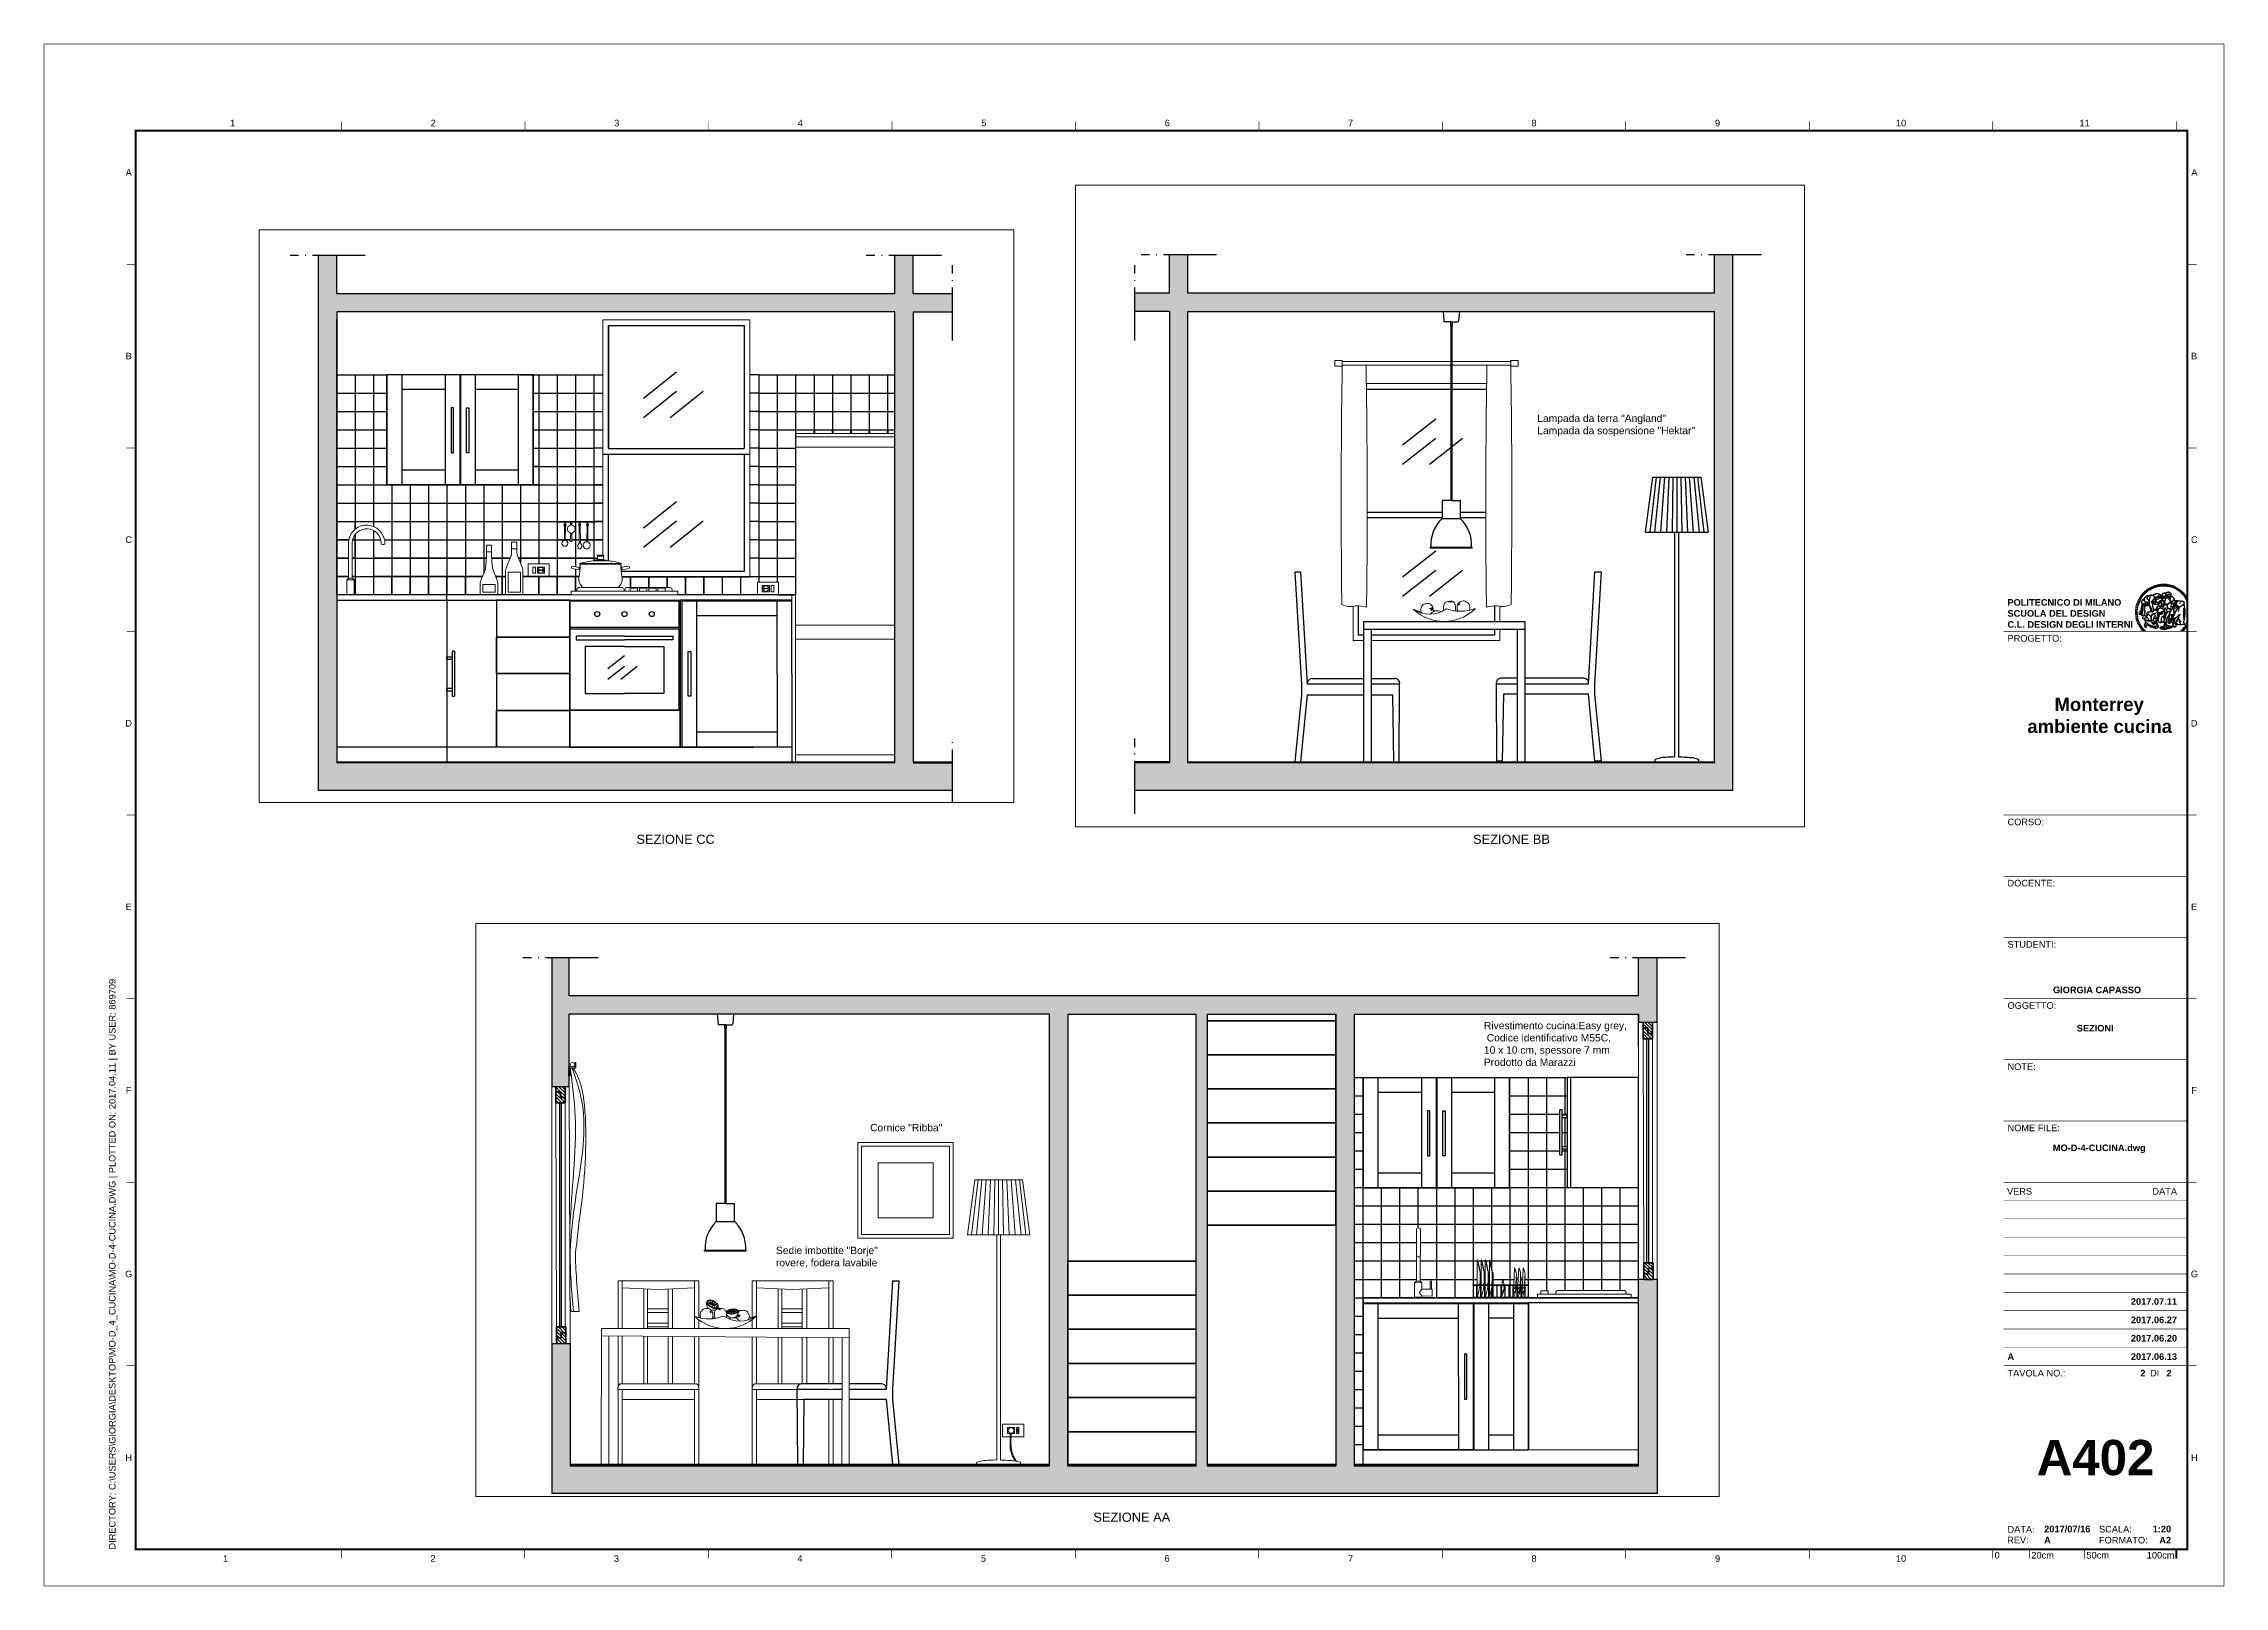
# Paper-space layout 'Layout1' of a CAD drawing. Header units: millimetres. Extents: x -14 to 580, y -5 to 415.
# The model-space entities are those that its viewports show. They can reach past a viewport. Long polylines and large blocks are cut down to what shows.
import ezdxf
from ezdxf.enums import TextEntityAlignment as Align

# ---------------------------------------------------------------- set-up
doc = ezdxf.new("R2010")
doc.units = ezdxf.units.MM
doc.header["$LTSCALE"] = 0.3
doc.set_wipeout_variables(frame=1)
for name, pattern in [('ACAD_ISO02W100', [15, 12, -3]), ('ACAD_ISO04W100', [30, 24, -3, 0, -3]), ('HIDDEN', [0.375, 0.25, -0.125])]:
    doc.linetypes.add(name, pattern=pattern)
for name, color, linetype, lineweight in [('A-ELEV-MBE1', 7, 'Continuous', 35), ('A-FLOR-OVHD', 3, 'HIDDEN', 18), ('A-FURN', 7, 'Continuous', 18), ('A-GLAZ-FULL', 4, 'Continuous', 25), ('A-SECT A-MCUT', 7, 'Continuous', 35), ('A-SECT-MCUT', 7, 'Continuous', 35), ('A-WALL-FULL-EXTR', 7, 'Continuous', 35), ('A-WALL-FULL-INTR', 7, 'Continuous', 35), ('ACCESSORI', 2, 'Continuous', 13), ('ACCESSORI - furniture', 6, 'Continuous', 9), ('arred leg', 2, 'Continuous', 18), ('VITI', 1, 'Continuous', 18)]:
    doc.layers.add(name, color=color, linetype=linetype, lineweight=lineweight)
doc.layers.add('accessori cucina - kitchen accessories', color=175, linetype='Continuous', plot=False)
doc.layers.add('G-ANNO-NPLT', color=210, linetype='Continuous', plot=False)
for name, color, linetype in [('costr', 4, 'Continuous'), ('G-ANNO-LOGO', 3, 'Continuous'), ('G-ANNO-TEXT', 3, 'Continuous'), ('G-ANNO-TTLB', 3, 'Continuous'), ('Layer1', 1, 'Continuous'), ('mura', 5, 'Continuous')]:
    doc.layers.add(name, color=color, linetype=linetype)
doc.styles.add('ARIAL', font='arial.ttf')
doc.styles.add('ARIAL-BOLD', font='')
doc.styles.add('E-ARIAL', font='arial.ttf')
doc.styles.get("Standard").update_dxf_attribs({"font": 'arial.ttf'})
doc.styles.get('ARIAL-BOLD').set_extended_font_data('Arial', bold=True)

psp = doc.layouts.get("Layout1")

# ---------------------------------------------------------------- texts
at = {"layer": 'G-ANNO-TEXT', "char_height": 2.5, "attachment_point": 1}
for s, insert in [('SEZIONE CC', (147.55, 199.73)), ('SEZIONE BB', (375.5, 199.73)), ('SEZIONE AA', (272.04, 15.09))]:
    psp.add_mtext_dynamic_manual_height_columns(s, width=34.9162, gutter_width=12.5, heights=[0], dxfattribs=dict(at, insert=insert))

msp = doc.modelspace()

# ---------------------------------------------------------------- blocks, each defined once
blk = doc.blocks.new('logoPolimi')
for p, q in [((-1.49, 1.84), (-1.36, 1.68)), ((-1.41, 1.91), (-1.28, 1.74)), ((-1.32, 1.97), (-1.2, 1.8)), ((-1.22, 2.03), (-1.11, 1.85)), ((-1.13, 2.09), (-1.03, 1.9)), ((-1.03, 2.14), (-0.94, 1.95)), ((-0.93, 2.18), (-0.84, 1.99)), ((-0.83, 2.22), (-0.75, 2.03)), ((-0.72, 2.26), (-0.66, 2.06)), ((-0.61, 2.29), (-0.56, 2.09)), ((-0.51, 2.32), (-0.46, 2.11)), ((-0.4, 2.34), (-0.36, 2.13)), ((-0.29, 2.35), (-0.26, 2.14)), ((-0.18, 2.36), (-0.16, 2.15)), ((-0.07, 2.37), (-0.06, 2.16)), ((0.04, 2.37), (0.04, 2.16)), ((0.15, 2.36), (0.14, 2.16)), ((0.26, 2.36), (0.24, 2.15)), ((0.37, 2.34), (0.34, 2.13)), ((0.48, 2.32), (0.44, 2.12)), ((0.59, 2.3), (0.54, 2.09)), ((0.69, 2.27), (0.63, 2.07)), ((0.8, 2.23), (0.73, 2.03)), ((0.9, 2.19), (0.82, 2)), ((1, 2.15), (0.91, 1.96)), ((1.1, 2.1), (1, 1.91)), ((1.2, 2.04), (1.09, 1.86)), ((1.29, 1.99), (1.18, 1.81)), ((1.38, 1.92), (1.26, 1.75)), ((1.47, 1.86), (1.34, 1.69)), ((-2.37, 0.12), (-2.16, 0.11)), ((-2.37, 0.01), (-2.16, 0.01)), ((-2.36, 0.23), (-2.15, 0.21)), ((-2.35, 0.34), (-2.14, 0.31)), ((-2.33, 0.45), (-2.12, 0.41)), ((-2.3, 0.55), (-2.1, 0.51)), ((-2.28, 0.66), (-2.07, 0.6)), ((-2.24, 0.77), (-2.04, 0.7)), ((-2.2, 0.87), (-2.01, 0.79)), ((-2.16, 0.97), (-1.97, 0.89)), ((-2.11, 1.07), (-1.93, 0.98)), ((-2.06, 1.17), (-1.88, 1.07)), ((-2.01, 1.26), (-1.83, 1.15)), ((-1.94, 1.36), (-1.77, 1.24)), ((-1.88, 1.45), (-1.71, 1.32)), ((-1.84, 0.03), (-1.82, 0.35)), ((-1.81, 1.53), (-1.65, 1.4)), ((-1.74, 1.61), (-1.58, 1.47)), ((-1.73, 0.59), (-1.73, 0.59)), ((-1.73, 0.59), (-1.73, 0.59)), ((-1.66, 1.69), (-1.51, 1.54)), ((-1.65, 0.57), (-1.65, 0.57)), ((-1.59, 1.12), (-1.59, 1.12)), ((-1.58, 1.77), (-1.44, 1.61)), ((-1.51, 0.55), (-1.51, 0.55)), ((-1.51, 0.55), (-1.51, 0.55)), ((-1.31, 0.79), (-1.21, 0.75)), ((-1.21, 0.75), (-1.31, 0.79)), ((-1.21, 0.75), (-1.31, 0.79)), ((-1.21, 0.75), (-1.21, 0.75)), ((-1.21, 0.75), (-1.21, 0.75)), ((-1.19, 0.76), (-1.19, 0.76)), ((-1.19, 0.76), (-1.19, 0.76)), ((-1.17, 0.99), (-1.18, 0.99)), ((-1.18, 0.99), (-1.17, 0.99)), ((-1.16, 0.57), (-1.16, 0.57)), ((-1.16, 0.57), (-1.16, 0.57)), ((-1.1, 0.01), (-0.99, 0.06)), ((-0.99, 0.06), (-1.1, 0.01)), ((-0.99, 0.06), (-1.1, 0.01)), ((-0.99, 0.06), (-0.99, 0.06)), ((-0.99, 0.06), (-0.99, 0.06)), ((-0.97, 0.79), (-0.98, 0.79)), ((-0.89, 0.84), (-0.97, 0.79)), ((-0.97, 0.79), (-0.89, 0.84)), ((-0.96, 1.41), (-0.96, 1.41)), ((-0.96, 1.41), (-0.96, 1.41)), ((-0.89, 0.84), (-0.82, 0.87)), ((-0.82, 0.87), (-0.89, 0.84)), ((-0.89, 0.84), (-0.82, 0.87)), ((-0.88, 0.83), (-0.89, 0.84)), ((-0.85, 1.39), (-0.85, 1.39)), ((-0.85, 1.39), (-0.85, 1.39)), ((-0.84, 0.14), (-0.84, 0.14)), ((-0.77, 1.08), (-0.78, 1.08)), ((-0.78, 1.08), (-0.77, 1.08)), ((-0.61, 1.12), (-0.77, 1.08)), ((-0.77, 1.08), (-0.61, 1.12)), ((-0.77, 1.08), (-0.61, 1.12)), ((-0.75, 1.3), (-0.76, 1.29)), ((-0.76, 1.29), (-0.75, 1.3)), ((-0.65, 0.99), (-0.7, 0.96)), ((-0.69, 0.18), (-0.68, 0.18)), ((-0.66, 0.93), (-0.66, 0.93)), ((-0.66, 0.93), (-0.64, 0.93)), ((-0.66, 0.93), (-0.66, 0.93)), ((-0.66, 0.93), (-0.66, 0.93)), ((-0.63, 1.01), (-0.63, 1.01)), ((-0.63, 1.01), (-0.62, 1.01)), ((-0.63, 0.66), (-0.63, 0.66)), ((-0.6, 1.12), (-0.61, 1.12)), ((-0.61, 1.12), (-0.6, 1.12)), ((-0.61, 1.12), (-0.6, 1.12)), ((-0.61, 0.86), (-0.57, 0.85)), ((-0.57, 0.85), (-0.61, 0.86)), ((-0.61, 0.86), (-0.57, 0.85)), ((-0.53, 1.08), (-0.6, 1.12)), ((-0.6, 1.12), (-0.6, 1.11)), ((-0.6, 1.12), (-0.53, 1.08)), ((-0.57, 0.8), (-0.59, 0.8)), ((-0.57, 0.85), (-0.53, 0.84)), ((-0.57, 0.85), (-0.57, 0.85)), ((-0.57, 0.85), (-0.57, 0.85)), ((-0.57, 0.85), (-0.53, 0.84)), ((-0.56, 0.29), (-0.49, 0.48)), ((-0.56, 0.14), (-0.56, 0.29)), ((-0.5, 0.11), (-0.56, 0.14)), ((-0.53, 0.84), (-0.51, 0.84)), ((-0.53, 0.84), (-0.51, 0.84)), ((-0.53, 0.84), (-0.53, 0.84)), ((-0.51, 0.11), (-0.51, 0.11)), ((-0.51, 0.11), (-0.51, 0.11)), ((-0.34, 0.33), (-0.5, 0.11)), ((-0.49, 0.48), (-0.41, 0.55)), ((-0.42, 0.8), (-0.47, 0.79)), ((-0.42, 0.8), (-0.47, 0.79)), ((-0.47, 0.79), (-0.45, 0.76)), ((-0.47, 0.79), (-0.45, 0.76)), ((-0.45, 1.14), (-0.42, 1.11)), ((-0.42, 1.26), (-0.36, 1.22)), ((-0.41, 0.55), (-0.34, 0.49)), ((-0.4, 1.37), (-0.38, 1.38)), ((-0.39, 1.37), (-0.4, 1.37)), ((-0.35, 1.33), (-0.4, 1.37)), ((-0.39, 1.24), (-0.4, 1.23)), ((-0.38, 1.14), (-0.38, 1.14)), ((-0.34, 0.49), (-0.09, 0.48)), ((-0.16, 0.32), (-0.34, 0.33)), ((-0.14, 0.32), (-0.31, 0.34)), ((-0.28, 1.3), (-0.29, 1.3)), ((-0.28, 1.3), (-0.28, 1.3)), ((-0.16, 1.24), (-0.16, 1.25)), ((-0.16, 1.25), (-0.16, 1.25)), ((-0.16, 0.49), (-0.14, 0.64)), ((-0.06, 0.27), (-0.16, 0.32)), ((-0.1, 0.88), (-0.09, 0.87)), ((-0.08, 1.37), (-0.08, 1.38)), ((-0.08, 1.23), (-0.05, 1.21)), ((-0.05, 1.21), (-0.08, 1.23)), ((-0.08, 1.23), (-0.05, 1.21)), ((-0.03, 0.26), (-0.06, 0.27)), ((-0.05, 1.21), (-0.04, 1.21)), ((-0.04, 1.21), (-0.05, 1.21)), ((-0.04, 1.21), (-0.04, 1.21)), ((-0.04, 1.21), (-0.04, 1.21)), ((-0.04, 0.48), (-0.03, 0.26)), ((0.03, 1.15), (0.03, 1.15)), ((0.03, 0.66), (0.03, 0.67)), ((0.07, 0.58), (0.07, 0.57)), ((0.1, 1.18), (0.1, 1.18)), ((0.1, 0.84), (0.1, 0.84)), ((0.13, 1.32), (0.17, 1.19)), ((0.14, 0.71), (0.34, 0.65)), ((0.31, 0.56), (0.17, 0.63)), ((0.27, 1.61), (0.27, 1.61)), ((0.27, 1.61), (0.27, 1.61)), ((0.27, 1.61), (0.27, 1.61)), ((0.29, 1.29), (0.29, 1.29)), ((0.29, 1.29), (0.29, 1.29)), ((0.29, 1.29), (0.29, 1.29)), ((0.29, 1.29), (0.29, 1.29)), ((0.33, 0.49), (0.34, 0.49)), ((0.33, 0.03), (0.35, 0.03)), ((0.33, 0.03), (0.35, 0.03)), ((0.34, 0.65), (0.34, 0.64)), ((0.35, 0.03), (0.57, 0.06)), ((0.35, 0.03), (0.57, 0.06)), ((0.35, 0.03), (0.35, 0.03)), ((0.35, 0.03), (0.35, 0.03)), ((0.38, 1.36), (0.37, 1.35)), ((0.38, 0.34), (0.37, 0.34)), ((0.38, 0.34), (0.38, 0.34)), ((0.43, 0.67), (0.39, 0.64)), ((0.49, 1.05), (0.51, 1.13)), ((0.51, 1.13), (0.49, 1.05)), ((0.49, 1.05), (0.51, 1.13)), ((0.51, 1.31), (0.5, 1.29)), ((0.51, 1.13), (0.52, 1.23)), ((0.52, 1.23), (0.51, 1.23)), ((0.51, 1.23), (0.52, 1.23)), ((0.52, 1.23), (0.51, 1.13)), ((0.51, 1.13), (0.52, 1.23)), ((0.52, 1.24), (0.6, 1.37)), ((0.52, 1.23), (0.6, 1.36)), ((0.6, 1.36), (0.52, 1.23)), ((0.52, 1.23), (0.52, 1.23)), ((0.52, 1.23), (0.52, 1.24)), ((0.52, 1.23), (0.52, 1.23)), ((0.55, 1.07), (0.53, 1.06)), ((0.53, 1.04), (0.53, 1.06)), ((0.53, 1.05), (0.53, 1.04)), ((0.54, 0.3), (0.63, 0.32)), ((0.54, -0.08), (0.61, 0.06)), ((0.61, 0.06), (0.54, -0.08)), ((0.54, -0.08), (0.61, 0.06)), ((0.56, 0.19), (0.59, 0.21)), ((0.57, 1.07), (0.57, 1.07)), ((0.57, 1.07), (0.57, 1.07)), ((0.57, 1.07), (0.57, 1.07)), ((0.57, 1.07), (0.57, 1.07)), ((0.57, 1.07), (0.57, 1.07)), ((0.57, 1.07), (0.57, 1.07)), ((0.57, 1.07), (0.57, 1.07)), ((0.58, 0.3), (0.59, 0.29)), ((0.59, 0.78), (0.59, 0.79)), ((0.59, 0.79), (0.59, 0.79)), ((0.59, 0.79), (0.59, 0.79)), ((0.59, 0.79), (0.59, 0.78)), ((0.61, 0.06), (0.6, 0.07)), ((0.6, 0.07), (0.61, 0.06)), ((0.61, 0.06), (0.61, 0.07)), ((0.62, 0.21), (0.65, 0.22)), ((0.64, 1.37), (0.65, 1.37)), ((0.69, 0.86), (0.68, 0.86)), ((0.68, 0.86), (0.69, 0.86)), ((0.68, 0.76), (0.68, 0.76)), ((0.76, 0.26), (0.76, 0.26)), ((0.82, 0.35), (0.84, 0.36)), ((0.82, 0.35), (0.82, 0.35)), ((0.84, 0.36), (0.84, 0.37)), ((0.85, 0.34), (1.05, 0.35)), ((0.93, 1.05), (0.93, 1.05)), ((0.93, 1.05), (0.93, 1.05)), ((0.93, 1.05), (0.93, 1.04)), ((0.93, 1.05), (0.93, 1.05)), ((0.97, 0.66), (0.96, 0.66)), ((1.01, 0.97), (0.98, 0.96)), ((1.17, 0.96), (1.17, 0.95)), ((1.17, 0.95), (1.17, 0.95)), ((1.34, 0.37), (1.26, 0.04)), ((1.27, 0.37), (1.27, 0.38)), ((1.28, 0.95), (1.28, 0.95)), ((1.37, 0.73), (1.46, 0.81)), ((1.41, 0.4), (1.41, 0.41)), ((1.56, 1.79), (1.42, 1.63)), ((1.64, 1.71), (1.49, 1.56)), ((1.49, 0.9), (1.57, 0.92)), ((1.72, 1.63), (1.56, 1.49)), ((1.67, 0.6), (1.57, 0.53)), ((1.79, 1.55), (1.63, 1.41)), ((1.86, 1.47), (1.7, 1.34)), ((1.93, 1.38), (1.76, 1.26)), ((1.99, 1.29), (1.81, 1.17)), ((2.05, 1.19), (1.87, 1.09)), ((2.1, 1.1), (1.92, 1)), ((2.15, 1), (1.96, 0.91)), ((2.19, 0.9), (2, 0.82)), ((2.23, 0.79), (2.04, 0.72)), ((2.27, 0.69), (2.07, 0.63)), ((2.3, 0.58), (2.09, 0.53)), ((2.32, 0.47), (2.12, 0.43)), ((2.34, 0.37), (2.13, 0.33)), ((2.36, 0.26), (2.15, 0.23)), ((2.37, 0.15), (2.16, 0.13)), ((2.37, 0.04), (2.16, 0.03)), ((-2.37, -0.1), (-2.16, -0.09)), ((-2.36, -0.21), (-2.15, -0.19)), ((-2.35, -0.32), (-2.14, -0.29)), ((-2.33, -0.43), (-2.12, -0.39)), ((-2.31, -0.54), (-2.1, -0.49)), ((-2.28, -0.65), (-2.08, -0.59)), ((-2.25, -0.75), (-2.05, -0.69)), ((-2.21, -0.86), (-2.02, -0.78)), ((-2.17, -0.96), (-1.98, -0.87)), ((-2.12, -1.06), (-1.93, -0.96)), ((-2.07, -1.16), (-1.89, -1.05)), ((-2.04, -0.15), (-1.97, -0.2)), ((-2.01, -1.25), (-1.84, -1.14)), ((-1.95, -1.34), (-1.78, -1.22)), ((-1.89, -1.43), (-1.72, -1.31)), ((-1.82, -1.52), (-1.66, -1.38)), ((-1.75, -1.6), (-1.59, -1.46)), ((-1.67, -1.68), (-1.52, -1.53)), ((-1.58, -0.12), (-1.6, -0.18)), ((-1.6, -0.18), (-1.58, -0.28)), ((-1.57, -0.54), (-1.59, -0.54)), ((-1.59, -0.54), (-1.59, -0.54)), ((-1.59, -1.76), (-1.45, -1.6)), ((-1.56, -0.32), (-1.56, -0.31)), ((-1.56, -0.31), (-1.56, -0.31)), ((-1.53, -0.65), (-1.53, -0.65)), ((-1.53, -0.65), (-1.53, -0.65)), ((-1.51, -1.83), (-1.37, -1.67)), ((-1.48, -0.86), (-1.48, -0.85)), ((-1.42, -0.37), (-1.42, -0.37)), ((-1.42, -1.9), (-1.29, -1.73)), ((-1.38, -0.46), (-1.38, -0.46)), ((-1.33, -1.96), (-1.21, -1.79)), ((-1.31, -0.24), (-1.31, -0.23)), ((-1.31, -0.23), (-1.31, -0.24)), ((-1.23, -0.19), (-1.23, -0.19)), ((-1.23, -0.19), (-1.23, -0.19)), ((-1.23, -0.19), (-1.23, -0.19)), ((-1.23, -0.19), (-1.23, -0.19)), ((-1.01, -0.39), (-1.02, -0.39)), ((-1.02, -0.39), (-1.01, -0.39)), ((-1.02, -0.7), (-1.02, -0.7)), ((-1.02, -0.7), (-1.02, -0.7)), ((-1.02, -0.7), (-1.02, -0.7)), ((-0.79, -0.51), (-0.83, -0.58)), ((-0.83, -0.58), (-0.79, -0.51)), ((-0.83, -0.58), (-0.79, -0.51)), ((-0.78, -1.05), (-0.83, -0.94)), ((-0.83, -0.94), (-0.78, -1.05)), ((-0.83, -0.94), (-0.83, -0.94)), ((-0.83, -0.94), (-0.78, -1.05)), ((-0.82, -1.23), (-0.82, -1.23)), ((-0.82, -1.23), (-0.77, -1.23)), ((-0.77, -1.23), (-0.82, -1.23)), ((-0.82, -1.23), (-0.82, -1.23)), ((-0.77, -1.23), (-0.82, -1.23)), ((-0.75, -0.96), (-0.8, -0.89)), ((-0.8, -0.89), (-0.79, -0.92)), ((-0.79, -0.92), (-0.8, -0.89)), ((-0.8, -0.89), (-0.75, -0.96)), ((-0.79, -0.92), (-0.8, -0.89)), ((-0.8, -0.89), (-0.8, -0.89)), ((-0.8, -0.89), (-0.75, -0.96)), ((-0.79, -0.92), (-0.78, -0.95)), ((-0.78, -0.95), (-0.79, -0.92)), ((-0.78, -0.95), (-0.79, -0.92)), ((-0.77, -0.49), (-0.78, -0.48)), ((-0.78, -0.48), (-0.77, -0.49)), ((-0.78, -0.95), (-0.76, -1)), ((-0.76, -1), (-0.78, -0.95)), ((-0.76, -1), (-0.78, -0.95)), ((-0.71, -0.89), (-0.75, -0.87)), ((-0.75, -0.87), (-0.71, -0.89)), ((-0.75, -0.87), (-0.71, -0.89)), ((-0.72, -1.01), (-0.75, -0.96)), ((-0.75, -0.96), (-0.72, -1.01)), ((-0.75, -0.96), (-0.72, -1.01)), ((-0.64, -0.93), (-0.71, -0.89)), ((-0.71, -0.89), (-0.64, -0.93)), ((-0.71, -0.89), (-0.64, -0.93)), ((-0.66, -0.53), (-0.66, -0.53)), ((-0.66, -0.53), (-0.66, -0.53)), ((-0.66, -0.53), (-0.66, -0.53)), ((-0.39, -0.81), (-0.51, -0.69)), ((-0.51, -1.04), (-0.5, -1.04)), ((-0.48, -0.42), (-0.48, -0.42)), ((-0.48, -0.42), (-0.48, -0.42)), ((-0.48, -0.42), (-0.48, -0.42)), ((-0.41, -0.51), (-0.41, -0.51)), ((-0.38, -0.05), (-0.39, -0.12)), ((-0.39, -0.12), (-0.37, -0.1)), ((-0.35, -0.14), (-0.37, -0.08)), ((-0.37, -0.09), (-0.37, -0.09)), ((-0.33, -0.12), (-0.35, -0.14)), ((-0.32, -0.14), (-0.35, -0.14)), ((-0.35, -0.18), (-0.34, -0.22)), ((-0.34, -0.08), (-0.29, -0.16)), ((-0.34, -0.22), (-0.34, -0.22)), ((-0.27, -0.17), (-0.32, -0.14)), ((-0.25, -0.91), (-0.26, -0.9)), ((-0.26, -1.29), (0.1, -1.2)), ((0.1, -1.2), (-0.26, -1.29)), ((0.08, -1.4), (-0.26, -1.29)), ((-0.26, -1.29), (0.08, -1.4)), ((-0.26, -1.38), (-0.26, -1.29)), ((-0.26, -1.29), (-0.26, -1.29)), ((-0.26, -1.29), (-0.26, -1.38)), ((-0.26, -1.29), (0.08, -1.4)), ((-0.26, -1.29), (-0.26, -1.29)), ((0.08, -1.49), (-0.26, -1.38)), ((-0.26, -1.38), (0.09, -1.49)), ((-0.14, -0.15), (-0.16, -0.13)), ((-0.11, -0.04), (-0.12, -0.05)), ((-0.04, -0.41), (-0.01, -0.44)), ((-0.01, -0.44), (-0.04, -0.41)), ((-0.04, -0.41), (-0.01, -0.44)), ((0.07, -0.84), (0.07, -0.84)), ((0.07, -0.84), (0.07, -0.84)), ((0.1, -1.2), (0.08, -1.32)), ((0.08, -1.32), (0.13, -1.2)), ((0.08, -1.4), (0.72, -1.22)), ((0.72, -1.22), (0.08, -1.4)), ((0.08, -1.4), (0.72, -1.22)), ((0.72, -1.31), (0.08, -1.49)), ((0.08, -1.44), (0.08, -1.4)), ((0.08, -1.4), (0.08, -1.44)), ((0.08, -1.4), (0.08, -1.49)), ((0.08, -1.49), (0.08, -1.44)), ((0.08, -1.44), (0.08, -1.44)), ((0.08, -1.44), (0.08, -1.45)), ((0.08, -1.45), (0.08, -1.46)), ((0.08, -1.46), (0.08, -1.49)), ((0.1, -1.01), (0.09, -0.86)), ((0.1, -1.01), (0.09, -0.86)), ((0.09, -1.49), (0.72, -1.31)), ((0.1, -1.2), (0.12, -1.04)), ((0.12, -1.04), (0.1, -1.2)), ((0.13, -1.2), (0.1, -1.2)), ((0.1, -1.2), (0.13, -1.2)), ((0.13, -1.2), (0.1, -1.2)), ((0.1, -1.2), (0.1, -1.2)), ((0.11, -0.44), (0.11, -0.44)), ((0.11, -0.44), (0.11, -0.44)), ((0.12, -0.21), (0.12, -0.21)), ((0.12, -0.21), (0.12, -0.21)), ((0.12, -0.21), (0.12, -0.21)), ((0.12, -0.21), (0.12, -0.21)), ((0.12, -0.21), (0.12, -0.21)), ((0.12, -0.21), (0.12, -0.21)), ((0.12, -0.21), (0.12, -0.21)), ((0.12, -0.21), (0.12, -0.21)), ((0.12, -0.21), (0.12, -0.21)), ((0.12, -0.21), (0.12, -0.21)), ((0.12, -0.21), (0.12, -0.21)), ((0.12, -0.21), (0.12, -0.21)), ((0.12, -0.21), (0.12, -0.21)), ((0.12, -0.56), (0.14, -0.53)), ((0.14, -0.53), (0.12, -0.56)), ((0.12, -0.56), (0.14, -0.53)), ((0.12, -1.04), (0.12, -1.04)), ((0.12, -1.04), (0.12, -1.04)), ((0.12, -1.04), (0.12, -1.04)), ((0.21, -0.99), (0.13, -1.2)), ((0.13, -1.2), (0.21, -0.99)), ((0.36, -1.14), (0.13, -1.2)), ((0.13, -1.2), (0.26, -1.17)), ((0.14, -0.53), (0.16, -0.49)), ((0.16, -0.49), (0.14, -0.53)), ((0.14, -0.53), (0.16, -0.49)), ((0.16, -0.49), (0.16, -0.49)), ((0.16, -0.49), (0.16, -0.49)), ((0.28, -1.19), (0.21, -0.99)), ((0.21, -0.99), (0.31, -1.27)), ((0.24, -0.17), (0.24, -0.16)), ((0.24, -0.16), (0.24, -0.17)), ((0.25, -0.84), (0.25, -0.88)), ((0.25, -0.88), (0.25, -0.84)), ((0.25, -0.88), (0.25, -0.84)), ((0.25, -0.88), (0.29, -1.17)), ((0.26, -0.88), (0.25, -0.88)), ((0.31, -1.27), (0.25, -0.88)), ((0.26, -1.17), (0.28, -1.16)), ((0.28, -1.16), (0.36, -1.14)), ((0.29, -1.17), (0.28, -1.19)), ((0.36, -1.14), (0.72, -1.22)), ((0.72, -1.22), (0.36, -1.14)), ((0.49, -0.31), (0.49, -0.31)), ((0.49, -0.31), (0.49, -0.31)), ((0.5, -0.27), (0.5, -0.27)), ((0.51, -0.27), (0.51, -0.27)), ((0.72, -0.81), (0.75, -0.89)), ((0.72, -1.22), (0.72, -1.31)), ((0.72, -1.31), (0.72, -1.22)), ((0.74, -0.23), (0.74, -0.23)), ((0.74, -0.23), (0.75, -0.24)), ((0.75, -0.23), (0.75, -0.23)), ((0.86, -0.25), (0.82, -0.34)), ((0.87, -0.22), (0.86, -0.23)), ((0.87, -0.22), (0.86, -0.25)), ((0.96, -0.58), (0.96, -0.57)), ((1.05, -1.05), (1.04, -1.05)), ((1.28, -2), (1.17, -1.82)), ((1.37, -1.93), (1.25, -1.76)), ((1.31, -0.27), (1.3, -0.26)), ((1.3, -0.26), (1.3, -0.26)), ((1.3, -0.26), (1.3, -0.26)), ((1.3, -0.26), (1.31, -0.27)), ((1.3, -0.26), (1.3, -0.26)), ((1.46, -1.87), (1.33, -1.7)), ((1.54, -1.8), (1.41, -1.64)), ((1.63, -1.72), (1.48, -1.57)), ((1.71, -1.65), (1.55, -1.5)), ((1.78, -1.57), (1.62, -1.43)), ((1.85, -1.48), (1.69, -1.35)), ((1.92, -1.39), (1.75, -1.27)), ((1.98, -1.3), (1.81, -1.19)), ((2.04, -1.21), (1.86, -1.1)), ((2.09, -1.11), (1.91, -1.01)), ((2.14, -1.01), (1.95, -0.92)), ((2.19, -0.91), (1.99, -0.83)), ((2.23, -0.81), (2.03, -0.74)), ((2.26, -0.7), (2.06, -0.64)), ((2.29, -0.6), (2.09, -0.55)), ((2.32, -0.49), (2.11, -0.45)), ((2.34, -0.38), (2.13, -0.35)), ((2.35, -0.27), (2.15, -0.25)), ((2.37, -0.08), (2.16, -0.07)), ((2.36, -0.16), (2.16, -0.15)), ((-1.24, -2.02), (-1.13, -1.84)), ((-1.14, -2.08), (-1.04, -1.89)), ((-1.04, -2.13), (-0.95, -1.94)), ((-0.94, -2.18), (-0.86, -1.98)), ((-0.84, -2.22), (-0.77, -2.02)), ((-0.74, -2.25), (-0.67, -2.05)), ((-0.63, -2.29), (-0.57, -2.08)), ((-0.52, -2.31), (-0.48, -2.11)), ((-0.42, -2.33), (-0.38, -2.13)), ((-0.31, -2.35), (-0.28, -2.14)), ((-0.2, -2.36), (-0.18, -2.15)), ((-0.09, -2.37), (-0.08, -2.16)), ((0.03, -2.37), (0.02, -2.16)), ((0.14, -2.37), (0.12, -2.16)), ((0.25, -2.36), (0.22, -2.15)), ((0.35, -2.34), (0.32, -2.14)), ((0.46, -2.32), (0.42, -2.12)), ((0.57, -2.3), (0.52, -2.1)), ((0.68, -2.27), (0.62, -2.07)), ((0.78, -2.24), (0.71, -2.04)), ((0.89, -2.2), (0.81, -2)), ((0.99, -2.15), (0.9, -1.96)), ((1.09, -2.11), (0.99, -1.92)), ((1.19, -2.05), (1.08, -1.87))]:
    blk.add_line(p, q)
for points in [[(-1.9, 0.12), (-1.94, 0.02), (-2.05, -0.09), (-2.05, -0.09)], [(-1.86, 0.38), (-1.86, 0.38), (-1.87, 0.19), (-1.9, 0.12)], [(-1.76, 0.6), (-1.76, 0.6), (-1.84, 0.57), (-1.86, 0.38)], [(-1.86, -0.04), (-1.84, 0.02), (-1.84, 0.03), (-1.84, 0.03)], [(-1.82, 0.78), (-1.83, 0.8), (-1.85, 0.86), (-1.83, 0.88)], [(-1.82, 0.78), (-1.83, 0.8), (-1.85, 0.86), (-1.83, 0.88)], [(-1.83, 0.88), (-1.81, 0.9), (-1.76, 0.96), (-1.76, 0.96)], [(-1.83, 0.88), (-1.81, 0.9), (-1.76, 0.96), (-1.76, 0.96)], [(-1.76, 0.6), (-1.83, 0.7), (-1.78, 0.74), (-1.78, 0.74)], [(-1.78, 0.74), (-1.79, 0.74), (-1.83, 0.7), (-1.76, 0.6)], [(-1.78, 0.74), (-1.8, 0.76), (-1.81, 0.78), (-1.82, 0.78)], [(-1.78, 0.74), (-1.8, 0.76), (-1.81, 0.78), (-1.82, 0.78)], [(-1.82, 0.35), (-1.81, 0.5), (-1.73, 0.59), (-1.73, 0.59)], [(-1.82, -0.19), (-1.73, -0.07), (-1.75, 0.14), (-1.75, 0.3)], [(-1.75, 0.33), (-1.75, 0.17), (-1.73, -0.05), (-1.8, -0.17)], [(-1.78, 0.74), (-1.75, 0.72), (-1.72, 0.69), (-1.68, 0.7)], [(-1.68, 0.7), (-1.72, 0.69), (-1.75, 0.72), (-1.78, 0.74)], [(-1.68, 0.7), (-1.72, 0.69), (-1.75, 0.72), (-1.78, 0.74)], [(-1.78, 0.74), (-1.78, 0.74), (-1.78, 0.74), (-1.78, 0.74)], [(-1.76, 0.96), (-1.68, 1.1), (-1.59, 1.12), (-1.59, 1.12)], [(-1.76, 0.96), (-1.68, 1.1), (-1.6, 1.12), (-1.6, 1.12)], [(-1.73, 0.59), (-1.74, 0.59), (-1.75, 0.6), (-1.76, 0.6)], [(-1.73, 0.59), (-1.74, 0.59), (-1.75, 0.6), (-1.76, 0.6)], [(-1.75, 0.3), (-1.76, 0.47), (-1.65, 0.57), (-1.65, 0.57)], [(-1.65, 0.57), (-1.65, 0.57), (-1.76, 0.5), (-1.75, 0.33)], [(-1.65, 0.57), (-1.68, 0.58), (-1.7, 0.58), (-1.73, 0.59)], [(-1.65, 0.57), (-1.68, 0.58), (-1.7, 0.58), (-1.73, 0.59)], [(-1.5, 0.71), (-1.53, 0.74), (-1.61, 0.71), (-1.68, 0.7)], [(-1.68, 0.7), (-1.61, 0.71), (-1.53, 0.73), (-1.5, 0.71)], [(-1.5, 0.71), (-1.53, 0.73), (-1.61, 0.71), (-1.68, 0.7)], [(-1.51, 0.55), (-1.56, 0.56), (-1.61, 0.56), (-1.65, 0.57)], [(-1.65, 0.57), (-1.61, 0.56), (-1.56, 0.56), (-1.51, 0.55)], [(-1.51, 0.55), (-1.56, 0.56), (-1.61, 0.56), (-1.65, 0.57)], [(-1.59, 1.12), (-1.6, 1.06), (-1.61, 0.99), (-1.61, 0.97)], [(-1.61, 0.97), (-1.61, 0.99), (-1.6, 1.06), (-1.59, 1.12)], [(-1.61, 0.97), (-1.61, 0.99), (-1.6, 1.06), (-1.59, 1.12)], [(-1.61, 0.97), (-1.61, 0.95), (-1.56, 0.88), (-1.54, 0.87)], [(-1.54, 0.87), (-1.56, 0.88), (-1.61, 0.95), (-1.61, 0.97)], [(-1.54, 0.87), (-1.56, 0.88), (-1.61, 0.96), (-1.61, 0.97)], [(-1.59, 1.12), (-1.59, 1.13), (-1.59, 1.15), (-1.58, 1.16)], [(-1.59, 1.12), (-1.59, 1.13), (-1.59, 1.15), (-1.58, 1.16)], [(-1.58, 1.16), (-1.57, 1.21), (-1.52, 1.23), (-1.49, 1.25)], [(-1.58, 1.16), (-1.57, 1.21), (-1.52, 1.23), (-1.49, 1.25)], [(-1.58, 0.36), (-1.58, 0.48), (-1.51, 0.55), (-1.51, 0.55)], [(-1.51, 0.55), (-1.51, 0.55), (-1.58, 0.48), (-1.58, 0.36)], [(-1.51, 0.55), (-1.51, 0.55), (-1.58, 0.48), (-1.58, 0.36)], [(-1.55, 0.04), (-1.55, 0.08), (-1.58, 0.25), (-1.58, 0.36)], [(-1.58, 0.36), (-1.58, 0.25), (-1.55, 0.08), (-1.55, 0.04)], [(-1.58, 0.36), (-1.58, 0.25), (-1.55, 0.08), (-1.55, 0.04)], [(-1.58, -0.12), (-1.57, -0.06), (-1.55, 0.02), (-1.55, 0.04)], [(-1.55, 0.04), (-1.55, 0.02), (-1.57, -0.06), (-1.58, -0.12)], [(-1.55, 0.04), (-1.55, 0.02), (-1.56, -0.04), (-1.57, -0.1)], [(-1.54, 0.87), (-1.52, 0.85), (-1.47, 0.83), (-1.44, 0.83)], [(-1.44, 0.83), (-1.47, 0.83), (-1.52, 0.85), (-1.54, 0.87)], [(-1.45, 0.83), (-1.47, 0.83), (-1.52, 0.85), (-1.54, 0.87)], [(-1.51, 0.55), (-1.33, 0.54), (-1.16, 0.57), (-1.16, 0.57)], [(-1.16, 0.57), (-1.16, 0.57), (-1.33, 0.54), (-1.51, 0.55)], [(-1.16, 0.57), (-1.16, 0.57), (-1.33, 0.54), (-1.51, 0.55)], [(-1.5, 0.71), (-1.46, 0.68), (-1.4, 0.62), (-1.33, 0.66)], [(-1.33, 0.66), (-1.4, 0.62), (-1.46, 0.68), (-1.5, 0.71)], [(-1.33, 0.66), (-1.4, 0.62), (-1.46, 0.68), (-1.5, 0.71)], [(-1.49, 1.25), (-1.46, 1.26), (-1.42, 1.33), (-1.39, 1.36)], [(-1.49, 1.25), (-1.46, 1.27), (-1.43, 1.34), (-1.39, 1.36)], [(-1.31, 0.79), (-1.33, 0.79), (-1.42, 0.83), (-1.45, 0.83)], [(-1.44, 0.83), (-1.42, 0.83), (-1.33, 0.79), (-1.31, 0.79)], [(-1.31, 0.79), (-1.33, 0.79), (-1.42, 0.83), (-1.44, 0.83)], [(-1.35, 1.1), (-1.4, 1.17), (-1.36, 1.23), (-1.29, 1.31)], [(-1.29, 1.31), (-1.36, 1.23), (-1.4, 1.17), (-1.35, 1.1)], [(-1.35, 1.1), (-1.4, 1.17), (-1.36, 1.23), (-1.29, 1.31)], [(-1.39, 1.36), (-1.35, 1.38), (-1.26, 1.4), (-1.19, 1.41)], [(-1.39, 1.36), (-1.35, 1.38), (-1.26, 1.4), (-1.19, 1.41)], [(-1.18, 0.99), (-1.24, 0.97), (-1.3, 1.03), (-1.35, 1.1)], [(-1.35, 1.1), (-1.3, 1.03), (-1.24, 0.97), (-1.18, 0.99)], [(-1.18, 1), (-1.24, 0.97), (-1.3, 1.03), (-1.35, 1.1)], [(-1.33, 0.66), (-1.28, 0.7), (-1.23, 0.73), (-1.21, 0.75)], [(-1.21, 0.75), (-1.23, 0.73), (-1.28, 0.7), (-1.33, 0.66)], [(-1.21, 0.75), (-1.23, 0.73), (-1.28, 0.7), (-1.33, 0.66)], [(-1.29, 1.31), (-1.22, 1.39), (-1.01, 1.41), (-0.96, 1.41)], [(-0.96, 1.41), (-1.01, 1.41), (-1.22, 1.39), (-1.29, 1.31)], [(-1.29, 1.31), (-1.22, 1.39), (-1.01, 1.41), (-0.96, 1.41)], [(-1.24, -0.02), (-1.21, -0.01), (-1.1, 0.01), (-1.1, 0.01)], [(-1.1, 0.01), (-1.1, 0.01), (-1.21, -0.01), (-1.24, -0.02)], [(-1.1, 0.01), (-1.1, 0.01), (-1.21, -0.01), (-1.24, -0.02)], [(-1.21, 0.75), (-1.2, 0.75), (-1.19, 0.76), (-1.19, 0.76)], [(-1.19, 0.76), (-1.19, 0.76), (-1.2, 0.75), (-1.21, 0.75)], [(-1.19, 0.76), (-1.19, 0.76), (-1.2, 0.76), (-1.21, 0.75)], [(-1.19, 1.41), (-1.11, 1.43), (-0.97, 1.41), (-0.97, 1.41)], [(-1.19, 1.41), (-1.12, 1.43), (-0.98, 1.41), (-0.98, 1.41)], [(-1.19, 0.76), (-1.19, 0.77), (-1.18, 0.78), (-1.18, 0.79)], [(-1.18, 0.79), (-1.18, 0.78), (-1.19, 0.77), (-1.19, 0.76)], [(-1.19, 0.76), (-1.19, 0.77), (-1.19, 0.78), (-1.18, 0.79)], [(-1.18, 0.68), (-1.18, 0.68), (-1.19, 0.71), (-1.19, 0.76)], [(-1.19, 0.76), (-1.19, 0.71), (-1.18, 0.68), (-1.18, 0.68)], [(-1.18, 0.68), (-1.18, 0.68), (-1.19, 0.71), (-1.19, 0.76)], [(-1.18, 0.97), (-1.18, 0.97), (-1.18, 0.98), (-1.17, 0.99)], [(-1.17, 0.99), (-1.18, 0.98), (-1.18, 0.97), (-1.18, 0.97)], [(-1.18, 0.97), (-1.18, 0.97), (-1.18, 0.98), (-1.17, 0.99)], [(-1.18, 0.79), (-1.17, 0.86), (-1.18, 0.95), (-1.18, 0.97)], [(-1.18, 0.97), (-1.18, 0.95), (-1.17, 0.86), (-1.18, 0.79)], [(-1.18, 0.79), (-1.17, 0.86), (-1.18, 0.95), (-1.18, 0.97)], [(-1.16, 0.57), (-1.17, 0.6), (-1.18, 0.64), (-1.18, 0.68)], [(-1.18, 0.68), (-1.18, 0.64), (-1.17, 0.6), (-1.16, 0.57)], [(-1.16, 0.57), (-1.17, 0.6), (-1.18, 0.64), (-1.18, 0.68)], [(-1.17, 0.99), (-1.17, 1.03), (-1.16, 1.09), (-1.14, 1.13)], [(-1.09, 0.42), (-1.1, 0.44), (-1.14, 0.48), (-1.16, 0.57)], [(-1.16, 0.57), (-1.14, 0.48), (-1.1, 0.44), (-1.09, 0.42)], [(-1.09, 0.42), (-1.1, 0.44), (-1.14, 0.48), (-1.16, 0.57)], [(-1.14, 1.13), (-1.12, 1.18), (-1.05, 1.31), (-1.05, 1.31)], [(-1.12, 0.46), (-1.12, 0.46), (-1.13, 0.38), (-1.11, 0.26)], [(-1.11, 0.26), (-1.08, 0.14), (-1.05, 0.03), (-1.05, 0.03)], [(-1.02, 0.32), (-1.02, 0.32), (-1.08, 0.4), (-1.09, 0.42)], [(-1.09, 0.42), (-1.08, 0.4), (-1.02, 0.32), (-1.02, 0.32)], [(-1.02, 0.32), (-1.02, 0.32), (-1.08, 0.4), (-1.09, 0.42)], [(-0.98, 0.2), (-0.98, 0.21), (-1.02, 0.32), (-1.02, 0.32)], [(-1.02, 0.32), (-1.02, 0.32), (-0.98, 0.21), (-0.98, 0.2)], [(-0.98, 0.2), (-0.98, 0.21), (-1.02, 0.32), (-1.02, 0.32)], [(-1.01, 0.12), (-1, 0.16), (-0.98, 0.19), (-0.98, 0.2)], [(-0.98, 0.2), (-0.98, 0.19), (-1, 0.16), (-1.01, 0.12)], [(-1.01, 0.12), (-1, 0.16), (-0.98, 0.19), (-0.98, 0.2)], [(-0.99, 0.06), (-1, 0.07), (-1.01, 0.1), (-1.01, 0.12)], [(-1.01, 0.12), (-1.01, 0.1), (-1, 0.07), (-0.99, 0.06)], [(-0.99, 0.06), (-1, 0.07), (-1.01, 0.1), (-1.01, 0.12)], [(-0.99, 0.06), (-0.99, 0.06), (-0.99, 0.06), (-0.98, 0.05)], [(-0.98, 0.05), (-0.99, 0.06), (-0.99, 0.06), (-0.99, 0.06)], [(-0.99, 0.05), (-0.99, 0.06), (-0.99, 0.06), (-0.99, 0.06)], [(-0.95, 0.02), (-0.96, 0.03), (-0.97, 0.04), (-0.99, 0.05)], [(-0.98, 1.41), (-0.98, 1.41), (-0.97, 1.41), (-0.96, 1.41)], [(-0.98, 0.81), (-0.94, 0.85), (-0.92, 0.93), (-0.91, 0.97)], [(-0.91, 0.97), (-0.92, 0.93), (-0.94, 0.85), (-0.98, 0.81)], [(-0.91, 0.97), (-0.92, 0.93), (-0.94, 0.85), (-0.98, 0.81)], [(-0.98, 0.79), (-0.98, 0.81), (-0.98, 0.81), (-0.98, 0.81)], [(-0.98, 0.81), (-0.98, 0.81), (-0.98, 0.81), (-0.98, 0.79)], [(-0.98, 0.81), (-0.98, 0.81), (-0.98, 0.81), (-0.98, 0.79)], [(-0.98, 0.79), (-0.98, 0.79), (-0.98, 0.78), (-0.97, 0.77)], [(-0.98, 0.79), (-0.98, 0.79), (-0.98, 0.78), (-0.97, 0.77)], [(-0.98, 0.05), (-0.97, 0.04), (-0.96, 0.03), (-0.95, 0.02)], [(-0.95, 0.02), (-0.96, 0.03), (-0.97, 0.04), (-0.98, 0.05)], [(-0.97, 1.41), (-0.97, 1.41), (-0.97, 1.41), (-0.96, 1.41)], [(-0.97, 0.77), (-0.96, 0.74), (-0.91, 0.64), (-0.91, 0.57)], [(-0.97, 0.77), (-0.96, 0.74), (-0.91, 0.64), (-0.91, 0.57)], [(-0.96, 1.41), (-0.94, 1.41), (-0.9, 1.41), (-0.85, 1.39)], [(-0.96, 1.41), (-0.94, 1.41), (-0.9, 1.41), (-0.85, 1.39)], [(-0.95, 0.02), (-0.94, 0.01), (-0.92, 0.01), (-0.9, 0.01)], [(-0.9, 0.01), (-0.92, 0.01), (-0.94, 0.01), (-0.95, 0.02)], [(-0.91, 0.01), (-0.92, 0.01), (-0.94, 0.01), (-0.95, 0.02)], [(-0.91, 0.97), (-0.89, 1), (-0.87, 1.01), (-0.84, 1.02)], [(-0.84, 1.02), (-0.87, 1.01), (-0.89, 1), (-0.91, 0.97)], [(-0.84, 1.02), (-0.87, 1.01), (-0.89, 1.01), (-0.91, 0.97)], [(-0.91, 0.57), (-0.91, 0.5), (-0.9, 0.43), (-0.88, 0.37)], [(-0.91, 0.57), (-0.91, 0.5), (-0.9, 0.43), (-0.88, 0.37)], [(-0.87, 0.03), (-0.87, 0.03), (-0.89, 0.01), (-0.91, 0.01)], [(-0.9, 0.01), (-0.89, 0.01), (-0.87, 0.03), (-0.87, 0.03)], [(-0.87, 0.03), (-0.87, 0.03), (-0.89, 0.01), (-0.9, 0.01)], [(-0.88, 0.84), (-0.88, 0.84), (-0.89, 0.79), (-0.88, 0.77)], [(-0.88, 0.77), (-0.89, 0.79), (-0.88, 0.83), (-0.88, 0.83)], [(-0.74, 0.66), (-0.85, 0.67), (-0.88, 0.77), (-0.88, 0.77)], [(-0.88, 0.77), (-0.88, 0.77), (-0.85, 0.67), (-0.74, 0.66)], [(-0.88, 0.37), (-0.86, 0.32), (-0.83, 0.25), (-0.82, 0.25)], [(-0.88, 0.37), (-0.86, 0.32), (-0.83, 0.25), (-0.82, 0.25)], [(-0.87, 0.03), (-0.86, 0.03), (-0.86, 0.05), (-0.86, 0.06)], [(-0.86, 0.06), (-0.86, 0.05), (-0.86, 0.03), (-0.87, 0.03)], [(-0.86, 0.06), (-0.86, 0.05), (-0.86, 0.03), (-0.87, 0.03)], [(-0.85, 1.39), (-0.86, 1.42), (-0.8, 1.45), (-0.8, 1.46)], [(-0.85, 1.39), (-0.86, 1.42), (-0.83, 1.44), (-0.82, 1.45)], [(-0.86, 0.06), (-0.86, 0.07), (-0.86, 0.1), (-0.85, 0.11)], [(-0.85, 0.11), (-0.86, 0.1), (-0.86, 0.07), (-0.86, 0.06)], [(-0.85, 0.11), (-0.86, 0.1), (-0.86, 0.07), (-0.86, 0.06)], [(-0.81, 1.36), (-0.83, 1.37), (-0.84, 1.38), (-0.85, 1.39)], [(-0.85, 1.39), (-0.84, 1.38), (-0.83, 1.37), (-0.81, 1.36)], [(-0.85, 1.39), (-0.84, 1.38), (-0.83, 1.37), (-0.81, 1.36)], [(-0.85, 0.11), (-0.85, 0.12), (-0.84, 0.14), (-0.84, 0.14)], [(-0.84, 0.14), (-0.84, 0.14), (-0.85, 0.12), (-0.85, 0.11)], [(-0.84, 0.14), (-0.84, 0.14), (-0.85, 0.12), (-0.85, 0.11)], [(-0.84, 1.02), (-0.83, 1.03), (-0.81, 1.05), (-0.78, 1.08)], [(-0.78, 1.08), (-0.81, 1.05), (-0.83, 1.03), (-0.84, 1.02)], [(-0.78, 1.08), (-0.81, 1.05), (-0.83, 1.03), (-0.84, 1.02)], [(-0.84, 0.14), (-0.83, 0.15), (-0.81, 0.16), (-0.81, 0.16)], [(-0.81, 0.16), (-0.81, 0.16), (-0.83, 0.15), (-0.84, 0.14)], [(-0.81, 0.16), (-0.81, 0.16), (-0.84, 0.15), (-0.84, 0.14)], [(-0.84, 0.15), (-0.84, 0.15), (-0.84, 0.15), (-0.84, 0.14)], [(-0.84, 0.14), (-0.84, 0.14), (-0.84, 0.14), (-0.84, 0.14)], [(-0.84, 0.14), (-0.84, 0.14), (-0.84, 0.14), (-0.84, 0.14)], [(-0.84, 0.14), (-0.84, 0.14), (-0.84, 0.14), (-0.84, 0.14)], [(-0.82, 1.45), (-0.82, 1.45), (-0.8, 1.45), (-0.8, 1.45)], [(-0.82, 0.87), (-0.82, 0.87), (-0.72, 0.91), (-0.66, 0.93)], [(-0.66, 0.93), (-0.72, 0.91), (-0.82, 0.87), (-0.82, 0.87)], [(-0.82, 0.87), (-0.82, 0.87), (-0.72, 0.91), (-0.66, 0.93)], [(-0.82, 0.25), (-0.8, 0.25), (-0.77, 0.24), (-0.77, 0.23)], [(-0.82, 0.25), (-0.8, 0.25), (-0.78, 0.24), (-0.77, 0.23)], [(-0.76, 1.29), (-0.77, 1.32), (-0.79, 1.34), (-0.81, 1.36)], [(-0.81, 1.36), (-0.79, 1.34), (-0.77, 1.32), (-0.76, 1.29)], [(-0.81, 1.36), (-0.79, 1.34), (-0.77, 1.32), (-0.76, 1.3)], [(-0.81, 0.16), (-0.8, 0.17), (-0.8, 0.17), (-0.79, 0.18)], [(-0.79, 0.18), (-0.8, 0.17), (-0.8, 0.17), (-0.81, 0.16)], [(-0.79, 0.18), (-0.8, 0.17), (-0.8, 0.17), (-0.81, 0.16)], [(-0.8, 1.46), (-0.8, 1.49), (-0.69, 1.51), (-0.69, 1.51)], [(-0.8, 1.46), (-0.8, 1.49), (-0.75, 1.49), (-0.75, 1.49)], [(-0.8, 1.45), (-0.8, 1.45), (-0.8, 1.46), (-0.8, 1.46)], [(-0.79, 0.18), (-0.78, 0.18), (-0.77, 0.16), (-0.77, 0.16)], [(-0.77, 0.16), (-0.77, 0.16), (-0.78, 0.18), (-0.79, 0.18)], [(-0.77, 0.16), (-0.77, 0.16), (-0.78, 0.18), (-0.79, 0.18)], [(-0.78, 1.08), (-0.77, 1.1), (-0.76, 1.13), (-0.75, 1.16)], [(-0.75, 1.16), (-0.76, 1.13), (-0.77, 1.1), (-0.78, 1.08)], [(-0.75, 1.16), (-0.76, 1.13), (-0.77, 1.1), (-0.78, 1.08)], [(-0.77, 0.23), (-0.76, 0.22), (-0.72, 0.2), (-0.71, 0.2)], [(-0.77, 0.23), (-0.76, 0.22), (-0.72, 0.2), (-0.71, 0.2)], [(-0.77, 0.16), (-0.77, 0.16), (-0.74, 0.16), (-0.7, 0.17)], [(-0.7, 0.17), (-0.74, 0.16), (-0.77, 0.16), (-0.77, 0.16)], [(-0.7, 0.17), (-0.74, 0.16), (-0.77, 0.16), (-0.77, 0.16)], [(-0.76, 1.3), (-0.74, 1.25), (-0.73, 1.2), (-0.75, 1.16)], [(-0.75, 1.16), (-0.73, 1.2), (-0.74, 1.25), (-0.76, 1.29)], [(-0.76, 1.29), (-0.74, 1.25), (-0.73, 1.2), (-0.75, 1.16)], [(-0.75, 1.49), (-0.75, 1.52), (-0.69, 1.51), (-0.69, 1.51)], [(-0.7, 1.26), (-0.7, 1.28), (-0.73, 1.28), (-0.75, 1.3)], [(-0.75, 1.3), (-0.73, 1.28), (-0.7, 1.28), (-0.7, 1.26)], [(-0.71, 1.24), (-0.72, 1.25), (-0.73, 1.27), (-0.75, 1.28)], [(-0.63, 0.66), (-0.63, 0.66), (-0.73, 0.66), (-0.74, 0.66)], [(-0.74, 0.66), (-0.73, 0.66), (-0.63, 0.66), (-0.63, 0.66)], [(-0.65, 1.23), (-0.67, 1.24), (-0.71, 1.23), (-0.71, 1.24)], [(-0.71, 0.2), (-0.7, 0.2), (-0.69, 0.19), (-0.69, 0.18)], [(-0.71, 0.2), (-0.7, 0.2), (-0.69, 0.19), (-0.69, 0.18)], [(-0.65, 1.23), (-0.67, 1.24), (-0.7, 1.25), (-0.7, 1.26)], [(-0.7, 1.26), (-0.7, 1.25), (-0.67, 1.24), (-0.65, 1.23)], [(-0.7, 0.17), (-0.69, 0.17), (-0.68, 0.18), (-0.69, 0.18)], [(-0.69, 0.18), (-0.68, 0.18), (-0.69, 0.17), (-0.7, 0.17)], [(-0.69, 0.18), (-0.68, 0.18), (-0.69, 0.17), (-0.7, 0.17)], [(-0.69, 1.51), (-0.69, 1.59), (-0.51, 1.55), (-0.51, 1.55)], [(-0.69, 1.51), (-0.66, 1.55), (-0.66, 1.55), (-0.66, 1.55)], [(-0.66, 0.67), (-0.69, 0.69), (-0.68, 0.72), (-0.68, 0.76)], [(-0.68, 0.76), (-0.68, 0.72), (-0.69, 0.69), (-0.66, 0.67)], [(-0.66, 0.68), (-0.69, 0.69), (-0.68, 0.72), (-0.68, 0.76)], [(-0.68, 0.76), (-0.68, 0.79), (-0.67, 0.82), (-0.66, 0.83)], [(-0.66, 0.83), (-0.67, 0.82), (-0.68, 0.79), (-0.68, 0.76)], [(-0.68, 0.76), (-0.68, 0.79), (-0.67, 0.82), (-0.66, 0.83)], [(-0.68, 0.18), (-0.68, 0.18), (-0.56, 0.15), (-0.51, 0.11)], [(-0.68, 0.18), (-0.68, 0.18), (-0.56, 0.15), (-0.51, 0.11)], [(-0.66, 1.55), (-0.63, 1.57), (-0.51, 1.55), (-0.51, 1.55)], [(-0.62, 0.95), (-0.63, 0.95), (-0.64, 0.94), (-0.66, 0.93)], [(-0.66, 0.93), (-0.64, 0.94), (-0.63, 0.95), (-0.62, 0.95)], [(-0.66, 0.83), (-0.65, 0.85), (-0.61, 0.86), (-0.61, 0.86)], [(-0.61, 0.86), (-0.61, 0.86), (-0.65, 0.84), (-0.66, 0.83)], [(-0.66, 0.83), (-0.65, 0.84), (-0.61, 0.86), (-0.61, 0.86)], [(-0.63, 0.66), (-0.64, 0.67), (-0.65, 0.67), (-0.66, 0.68)], [(-0.63, 0.66), (-0.64, 0.67), (-0.65, 0.67), (-0.66, 0.67)], [(-0.66, 0.67), (-0.65, 0.67), (-0.64, 0.67), (-0.63, 0.66)], [(-0.59, 1.24), (-0.6, 1.23), (-0.63, 1.22), (-0.65, 1.23)], [(-0.65, 1.23), (-0.63, 1.22), (-0.6, 1.23), (-0.59, 1.24)], [(-0.56, 1.24), (-0.56, 1.24), (-0.63, 1.22), (-0.65, 1.23)], [(-0.63, 1.01), (-0.63, 1.01), (-0.64, 1), (-0.65, 0.99)], [(-0.64, 0.93), (-0.64, 0.93), (-0.58, 0.88), (-0.57, 0.85)], [(-0.64, 0.93), (-0.64, 0.93), (-0.58, 0.88), (-0.57, 0.85)], [(-0.6, 1.11), (-0.6, 1.11), (-0.59, 1.05), (-0.63, 1.01)], [(-0.6, 1.11), (-0.6, 1.11), (-0.59, 1.05), (-0.63, 1.01)], [(-0.5, 0.65), (-0.55, 0.61), (-0.6, 0.64), (-0.63, 0.66)], [(-0.5, 0.65), (-0.55, 0.61), (-0.6, 0.64), (-0.63, 0.66)], [(-0.62, 1.01), (-0.62, 1.01), (-0.62, 0.97), (-0.62, 0.95)], [(-0.62, 0.95), (-0.62, 0.97), (-0.62, 1.01), (-0.62, 1.01)], [(-0.56, 1.24), (-0.56, 1.24), (-0.57, 1.25), (-0.59, 1.24)], [(-0.59, 1.24), (-0.57, 1.25), (-0.56, 1.24), (-0.56, 1.24)], [(-0.41, 0.55), (-0.41, 0.55), (-0.59, 0.44), (-0.56, 0.15)], [(-0.52, 0.81), (-0.53, 0.8), (-0.56, 0.79), (-0.57, 0.8)], [(-0.57, 0.01), (-0.57, 0.01), (-0.38, -0.06), (-0.35, -0.15)], [(-0.49, 1.27), (-0.5, 1.26), (-0.53, 1.24), (-0.56, 1.24)], [(-0.52, 1.26), (-0.53, 1.26), (-0.54, 1.22), (-0.56, 1.24)], [(-0.56, 1.24), (-0.54, 1.22), (-0.53, 1.26), (-0.52, 1.26)], [(-0.47, 1.06), (-0.49, 1.06), (-0.53, 1.08), (-0.53, 1.08)], [(-0.53, 1.08), (-0.53, 1.08), (-0.49, 1.06), (-0.47, 1.06)], [(-0.53, 0.84), (-0.53, 0.84), (-0.52, 0.81), (-0.52, 0.81)], [(-0.49, 1.27), (-0.5, 1.26), (-0.51, 1.26), (-0.52, 1.26)], [(-0.52, 1.26), (-0.51, 1.26), (-0.5, 1.26), (-0.49, 1.27)], [(-0.51, 0.12), (-0.51, 0.12), (-0.52, 0.19), (-0.49, 0.21)], [(-0.51, 0.19), (-0.51, 0.18), (-0.52, 0.15), (-0.51, 0.14)], [(-0.51, 1.55), (-0.43, 1.57), (-0.43, 1.53), (-0.43, 1.53)], [(-0.51, 1.55), (-0.43, 1.57), (-0.35, 1.51), (-0.35, 1.51)], [(-0.51, 0.84), (-0.51, 0.84), (-0.46, 0.83), (-0.45, 0.83)], [(-0.51, 0.84), (-0.51, 0.84), (-0.46, 0.83), (-0.45, 0.83)], [(-0.42, 0.27), (-0.43, 0.27), (-0.5, 0.2), (-0.51, 0.19)], [(-0.51, 0.14), (-0.51, 0.13), (-0.47, 0.05), (-0.47, 0.04)], [(-0.51, 0.11), (-0.51, 0.11), (-0.51, 0.11), (-0.51, 0.11)], [(-0.51, 0.11), (-0.51, 0.11), (-0.47, 0.1), (-0.46, 0.04)], [(-0.51, 0.11), (-0.51, 0.11), (-0.51, 0.11), (-0.51, 0.11)], [(-0.51, 0.11), (-0.5, 0.11), (-0.5, 0.1), (-0.49, 0.1)], [(-0.47, 0.71), (-0.46, 0.66), (-0.5, 0.65), (-0.5, 0.65)], [(-0.47, 0.71), (-0.46, 0.66), (-0.5, 0.65), (-0.5, 0.65)], [(-0.44, 1.3), (-0.45, 1.3), (-0.47, 1.28), (-0.49, 1.27)], [(-0.49, 1.27), (-0.47, 1.28), (-0.45, 1.3), (-0.44, 1.3)], [(-0.44, 1.3), (-0.45, 1.3), (-0.47, 1.28), (-0.49, 1.27)], [(-0.49, 0.21), (-0.48, 0.21), (-0.47, 0.22), (-0.47, 0.23)], [(-0.49, 0.21), (-0.49, 0.21), (-0.49, 0.21), (-0.49, 0.21)], [(-0.37, -0.09), (-0.37, -0.07), (-0.49, 0.1), (-0.49, 0.1)], [(-0.46, 1.08), (-0.46, 1.07), (-0.46, 1.06), (-0.47, 1.06)], [(-0.47, 1.06), (-0.46, 1.06), (-0.46, 1.07), (-0.46, 1.08)], [(-0.45, 0.76), (-0.44, 0.74), (-0.47, 0.71), (-0.47, 0.71)], [(-0.45, 0.76), (-0.44, 0.74), (-0.47, 0.71), (-0.47, 0.71)], [(-0.47, 0.23), (-0.46, 0.24), (-0.44, 0.27), (-0.42, 0.27)], [(-0.47, 0.04), (-0.47, 0.03), (-0.44, 0.02), (-0.44, 0.01)], [(-0.44, 1.1), (-0.45, 1.1), (-0.46, 1.08), (-0.46, 1.08)], [(-0.46, 1.08), (-0.46, 1.09), (-0.45, 1.1), (-0.44, 1.1)], [(-0.46, 0.04), (-0.46, 0.03), (-0.45, 0.03), (-0.44, 0.02)], [(-0.45, 0.83), (-0.44, 0.83), (-0.39, 0.82), (-0.39, 0.82)], [(-0.45, 0.83), (-0.44, 0.83), (-0.39, 0.82), (-0.39, 0.82)], [(-0.36, 0.68), (-0.36, 0.66), (-0.45, 0.58), (-0.41, 0.55)], [(-0.41, 0.55), (-0.45, 0.58), (-0.4, 0.62), (-0.39, 0.62)], [(-0.41, 1.32), (-0.42, 1.3), (-0.43, 1.3), (-0.44, 1.3)], [(-0.44, 1.3), (-0.43, 1.3), (-0.42, 1.3), (-0.41, 1.32)], [(-0.41, 1.32), (-0.42, 1.3), (-0.43, 1.3), (-0.44, 1.3)], [(-0.42, 1.11), (-0.42, 1.11), (-0.44, 1.1), (-0.44, 1.1)], [(-0.44, 1.1), (-0.44, 1.1), (-0.42, 1.11), (-0.42, 1.11)], [(-0.44, 0.02), (-0.43, 0.01), (-0.44, 0.01), (-0.43, 0)], [(-0.44, 0.01), (-0.43, 0), (-0.43, -0.02), (-0.38, -0.05)], [(-0.43, 1.53), (-0.37, 1.53), (-0.35, 1.5), (-0.35, 1.5)], [(-0.4, 1.12), (-0.4, 1.11), (-0.42, 1.11), (-0.42, 1.11)], [(-0.42, 1.11), (-0.42, 1.11), (-0.4, 1.11), (-0.4, 1.12)], [(-0.39, 0.82), (-0.39, 0.81), (-0.42, 0.8), (-0.42, 0.8)], [(-0.39, 0.82), (-0.39, 0.81), (-0.42, 0.8), (-0.42, 0.8)], [(-0.35, 0.32), (-0.36, 0.31), (-0.41, 0.28), (-0.42, 0.27)], [(-0.42, 0.27), (-0.41, 0.27), (-0.39, 0.28), (-0.38, 0.3)], [(-0.4, 1.37), (-0.4, 1.37), (-0.39, 1.33), (-0.41, 1.32)], [(-0.41, 1.32), (-0.39, 1.33), (-0.4, 1.37), (-0.4, 1.37)], [(-0.4, 1.37), (-0.4, 1.37), (-0.39, 1.33), (-0.41, 1.32)], [(-0.34, 0.49), (-0.35, 0.51), (-0.36, 0.52), (-0.41, 0.55)], [(-0.41, 0.55), (-0.36, 0.52), (-0.35, 0.51), (-0.34, 0.49)], [(-0.38, 1.14), (-0.38, 1.14), (-0.39, 1.12), (-0.4, 1.12)], [(-0.4, 1.12), (-0.39, 1.12), (-0.38, 1.14), (-0.38, 1.14)], [(-0.37, 1.36), (-0.38, 1.36), (-0.38, 1.35), (-0.39, 1.37)], [(-0.39, 0.63), (-0.39, 0.64), (-0.38, 0.65), (-0.36, 0.67)], [(-0.39, 0.62), (-0.38, 0.63), (-0.39, 0.63), (-0.39, 0.63)], [(-0.38, 1.38), (-0.38, 1.38), (-0.38, 1.36), (-0.36, 1.36)], [(-0.38, 1.14), (-0.38, 1.14), (-0.35, 1.11), (-0.35, 1.15)], [(-0.35, 1.14), (-0.35, 1.11), (-0.38, 1.14), (-0.38, 1.14)], [(-0.38, 0.3), (-0.37, 0.31), (-0.34, 0.35), (-0.3, 0.34)], [(-0.35, 1.34), (-0.37, 1.35), (-0.37, 1.36), (-0.37, 1.36)], [(-0.36, 1.36), (-0.36, 1.36), (-0.37, 1.35), (-0.35, 1.34)], [(-0.36, 0.67), (-0.34, 0.68), (-0.35, 0.68), (-0.35, 0.73)], [(-0.35, 0.73), (-0.36, 0.68), (-0.35, 0.69), (-0.36, 0.68)], [(-0.35, 1.5), (-0.33, 1.52), (-0.31, 1.5), (-0.31, 1.5)], [(-0.35, 1.51), (-0.28, 1.52), (-0.25, 1.44), (-0.25, 1.44)], [(-0.28, 1.3), (-0.31, 1.32), (-0.34, 1.34), (-0.35, 1.34)], [(-0.35, 1.34), (-0.34, 1.34), (-0.31, 1.32), (-0.28, 1.3)], [(-0.28, 1.31), (-0.31, 1.32), (-0.31, 1.31), (-0.35, 1.33)], [(-0.3, 1.28), (-0.3, 1.26), (-0.34, 1.18), (-0.35, 1.14)], [(-0.35, 1.15), (-0.34, 1.18), (-0.3, 1.26), (-0.3, 1.28)], [(-0.3, 0.9), (-0.3, 0.9), (-0.34, 0.77), (-0.35, 0.73)], [(-0.35, 0.73), (-0.34, 0.78), (-0.32, 0.79), (-0.32, 0.79)], [(-0.31, 0.34), (-0.31, 0.34), (-0.34, 0.33), (-0.35, 0.32)], [(-0.25, 0.48), (-0.27, 0.49), (-0.33, 0.47), (-0.34, 0.49)], [(-0.34, 0.49), (-0.33, 0.47), (-0.21, 0.46), (-0.18, 0.47)], [(-0.32, 0.79), (-0.33, 0.84), (-0.31, 0.88), (-0.31, 0.88)], [(-0.31, 1.5), (-0.26, 1.48), (-0.25, 1.44), (-0.25, 1.44)], [(-0.31, 0.88), (-0.31, 0.91), (-0.26, 0.94), (-0.26, 0.94)], [(-0.29, 1.3), (-0.29, 1.3), (-0.29, 1.29), (-0.3, 1.28)], [(-0.3, 1.28), (-0.29, 1.29), (-0.29, 1.3), (-0.29, 1.3)], [(-0.3, 1.19), (-0.3, 1.2), (-0.26, 1.22), (-0.26, 1.22)], [(-0.3, 1.19), (-0.3, 1.2), (-0.26, 1.22), (-0.26, 1.22)], [(-0.25, 1.17), (-0.28, 1.17), (-0.29, 1.18), (-0.3, 1.19)], [(-0.25, 1.17), (-0.28, 1.17), (-0.29, 1.19), (-0.3, 1.19)], [(-0.26, 0.94), (-0.26, 0.94), (-0.29, 0.92), (-0.3, 0.9)], [(-0.3, 0.34), (-0.25, 0.33), (-0.15, 0.33), (-0.14, 0.32)], [(-0.25, 1.3), (-0.26, 1.3), (-0.27, 1.3), (-0.28, 1.31)], [(-0.25, 1.3), (-0.26, 1.3), (-0.27, 1.3), (-0.28, 1.3)], [(-0.26, 1.22), (-0.26, 1.22), (-0.22, 1.24), (-0.18, 1.24)], [(-0.26, 1.22), (-0.26, 1.22), (-0.22, 1.24), (-0.18, 1.24)], [(-0.26, 0.94), (-0.23, 1), (-0.18, 0.98), (-0.18, 0.98)], [(-0.18, 0.98), (-0.18, 0.98), (-0.23, 1), (-0.26, 0.94)], [(-0.25, 1.44), (-0.19, 1.42), (-0.22, 1.38), (-0.22, 1.38)], [(-0.25, 1.44), (-0.19, 1.42), (-0.21, 1.33), (-0.22, 1.33)], [(-0.22, 1.33), (-0.22, 1.32), (-0.22, 1.3), (-0.25, 1.3)], [(-0.22, 1.32), (-0.22, 1.32), (-0.22, 1.3), (-0.25, 1.3)], [(-0.22, 1.18), (-0.23, 1.17), (-0.23, 1.17), (-0.25, 1.17)], [(-0.22, 1.18), (-0.23, 1.17), (-0.23, 1.17), (-0.25, 1.17)], [(-0.18, 0.47), (-0.18, 0.47), (-0.23, 0.46), (-0.25, 0.48)], [(-0.22, 1.38), (-0.18, 1.35), (-0.21, 1.33), (-0.22, 1.32)], [(-0.21, 1.18), (-0.21, 1.19), (-0.22, 1.18), (-0.22, 1.18)], [(-0.21, 1.18), (-0.21, 1.18), (-0.22, 1.18), (-0.22, 1.18)], [(-0.22, 0.88), (-0.21, 0.91), (-0.19, 0.95), (-0.17, 0.96)], [(-0.17, 0.96), (-0.19, 0.95), (-0.21, 0.91), (-0.22, 0.88)], [(-0.22, 0.88), (-0.21, 0.91), (-0.19, 0.96), (-0.17, 0.96)], [(-0.19, 0.81), (-0.21, 0.83), (-0.22, 0.85), (-0.22, 0.88)], [(-0.22, 0.88), (-0.22, 0.85), (-0.21, 0.83), (-0.19, 0.81)], [(-0.19, 0.82), (-0.21, 0.83), (-0.22, 0.85), (-0.22, 0.88)], [(-0.13, 1.11), (-0.13, 1.11), (-0.2, 1.17), (-0.21, 1.18)], [(-0.13, 1.11), (-0.13, 1.11), (-0.2, 1.17), (-0.21, 1.18)], [(-0.16, 0), (-0.16, -0.01), (-0.17, -0.02), (-0.21, -0.04)], [(-0.17, 0.75), (-0.17, 0.77), (-0.18, 0.8), (-0.19, 0.82)], [(-0.17, 0.75), (-0.17, 0.77), (-0.18, 0.8), (-0.19, 0.81)], [(-0.19, 0.81), (-0.18, 0.8), (-0.17, 0.77), (-0.17, 0.75)], [(-0.19, -0.02), (-0.18, -0.02), (-0.16, -0.01), (-0.16, 0)], [(-0.18, 1.24), (-0.17, 1.24), (-0.17, 1.24), (-0.16, 1.25)], [(-0.18, 1.24), (-0.17, 1.24), (-0.17, 1.24), (-0.16, 1.24)], [(-0.18, 0.98), (-0.15, 0.99), (-0.13, 1), (-0.13, 1)], [(-0.13, 0.99), (-0.13, 0.99), (-0.15, 0.99), (-0.18, 0.98)], [(-0.18, 0.47), (-0.15, 0.48), (-0.14, 0.57), (-0.14, 0.57)], [(-0.15, 0.51), (-0.15, 0.49), (-0.18, 0.47), (-0.18, 0.47)], [(-0.17, 0.96), (-0.16, 0.96), (-0.13, 0.99), (-0.06, 0.97)], [(-0.06, 0.97), (-0.13, 0.99), (-0.16, 0.96), (-0.17, 0.96)], [(-0.17, 0.96), (-0.16, 0.97), (-0.13, 0.99), (-0.06, 0.97)], [(-0.15, 0.67), (-0.17, 0.7), (-0.17, 0.74), (-0.17, 0.75)], [(-0.17, 0.75), (-0.17, 0.74), (-0.17, 0.7), (-0.15, 0.67)], [(-0.15, 0.67), (-0.17, 0.7), (-0.17, 0.74), (-0.17, 0.75)], [(-0.17, -0.01), (-0.15, 0), (-0.08, 0.04), (-0.06, 0.05)], [(-0.16, 1.25), (-0.16, 1.25), (-0.16, 1.31), (-0.14, 1.33)], [(-0.16, 1.25), (-0.16, 1.25), (-0.16, 1.32), (-0.14, 1.33)], [(-0.16, 1.24), (-0.13, 1.25), (-0.11, 1.25), (-0.08, 1.23)], [(-0.08, 1.23), (-0.11, 1.25), (-0.13, 1.25), (-0.16, 1.24)], [(-0.16, 1.25), (-0.13, 1.25), (-0.11, 1.25), (-0.08, 1.23)], [(0.03, 0.66), (-0.09, 0.66), (-0.16, 0.69), (-0.16, 0.69)], [(-0.16, 0.49), (-0.16, 0.49), (0.03, 0.44), (0.07, 0.57)], [(0, 0.49), (-0.07, 0.47), (-0.16, 0.49), (-0.16, 0.49)], [(-0.16, 0), (-0.16, 0.01), (-0.14, 0.01), (-0.13, 0.01)], [(-0.13, 0.01), (-0.14, 0.01), (-0.16, 0.01), (-0.16, 0)], [(-0.14, 0.64), (-0.15, 0.65), (-0.15, 0.66), (-0.15, 0.67)], [(-0.15, 0.67), (-0.15, 0.66), (-0.15, 0.65), (-0.14, 0.64)], [(-0.14, 0.64), (-0.15, 0.65), (-0.15, 0.66), (-0.15, 0.67)], [(-0.14, 0.57), (-0.15, 0.56), (-0.15, 0.52), (-0.15, 0.51)], [(-0.14, 1.33), (-0.13, 1.34), (-0.1, 1.36), (-0.08, 1.37)], [(-0.14, 1.33), (-0.13, 1.34), (-0.1, 1.36), (-0.08, 1.37)], [(-0.14, 0.64), (-0.14, 0.61), (-0.13, 0.58), (-0.14, 0.57)], [(-0.14, 0.57), (-0.14, 0.59), (-0.14, 0.61), (-0.14, 0.64)], [(-0.06, 0.27), (-0.11, 0.27), (-0.14, 0.32), (-0.14, 0.32)], [(-0.14, 0.32), (-0.13, 0.31), (-0.07, 0.26), (-0.06, 0.26)], [(-0.04, 1.1), (-0.09, 1.08), (-0.13, 1.11), (-0.13, 1.11)], [(-0.04, 1.11), (-0.09, 1.08), (-0.13, 1.11), (-0.13, 1.11)], [(-0.06, 1.01), (-0.07, 1.01), (-0.13, 0.99), (-0.13, 0.99)], [(-0.13, 1), (-0.13, 1), (-0.11, 1), (-0.1, 1)], [(-0.13, 0.86), (-0.13, 0.86), (-0.1, 0.91), (-0.08, 0.89)], [(-0.13, 0.01), (-0.11, 0.02), (-0.07, 0.04), (-0.06, 0.05)], [(-0.06, 0.05), (-0.07, 0.04), (-0.11, 0.02), (-0.13, 0.01)], [(-0.08, 1.38), (-0.08, 1.38), (-0.12, 1.44), (-0.06, 1.51)], [(-0.08, 1.38), (-0.08, 1.38), (-0.12, 1.44), (-0.06, 1.51)], [(-0.1, 1), (-0.09, 1), (-0.06, 1.01), (-0.05, 1)], [(-0.09, 0.48), (-0.09, 0.48), (0, 0.47), (0.01, 0.49)], [(-0.05, 1.36), (-0.06, 1.37), (-0.07, 1.37), (-0.08, 1.37)], [(-0.08, 1.37), (-0.07, 1.37), (-0.06, 1.37), (-0.05, 1.36)], [(-0.08, 1.37), (-0.07, 1.37), (-0.06, 1.37), (-0.05, 1.36)], [(-0.06, 1.51), (0, 1.58), (0.02, 1.59), (0.04, 1.59)], [(-0.06, 1.51), (0, 1.58), (0.02, 1.59), (0.04, 1.59)], [(-0.05, 1.23), (-0.05, 1.23), (-0.06, 1.24), (-0.05, 1.25)], [(-0.05, 1.25), (-0.06, 1.24), (-0.05, 1.23), (-0.05, 1.23)], [(-0.05, 1.23), (-0.05, 1.23), (-0.06, 1.24), (-0.05, 1.25)], [(-0.01, 0.98), (-0.02, 1), (-0.06, 1.01), (-0.06, 1.01)], [(-0.06, 0.97), (-0.06, 0.97), (-0.03, 0.95), (-0.03, 0.95)], [(-0.03, 0.95), (-0.03, 0.95), (-0.06, 0.97), (-0.06, 0.97)], [(-0.06, 0.97), (-0.06, 0.97), (-0.03, 0.95), (-0.03, 0.95)], [(0.02, 0.2), (0.02, 0.21), (0, 0.26), (-0.06, 0.27)], [(-0.06, 0.26), (-0.05, 0.26), (-0.04, 0.26), (-0.03, 0.26)], [(-0.06, 0.05), (-0.04, 0.06), (0, 0.03), (0.01, 0.03)], [(-0.06, 0.05), (-0.05, 0.06), (-0.04, 0.06), (-0.03, 0.06)], [(-0.03, 0.06), (-0.04, 0.06), (-0.05, 0.06), (-0.06, 0.05)], [(0.1, 1.25), (0.08, 1.31), (-0.02, 1.35), (-0.05, 1.36)], [(-0.05, 1.36), (-0.02, 1.35), (0.08, 1.31), (0.1, 1.25)], [(-0.05, 1.36), (-0.02, 1.35), (0.08, 1.31), (0.1, 1.25)], [(-0.05, 1.25), (-0.04, 1.26), (-0.03, 1.25), (-0.03, 1.25)], [(-0.03, 1.25), (-0.03, 1.25), (-0.04, 1.26), (-0.05, 1.25)], [(-0.05, 1.25), (-0.04, 1.26), (-0.03, 1.25), (-0.03, 1.25)], [(-0.04, 1.21), (-0.05, 1.22), (-0.05, 1.23), (-0.05, 1.23)], [(-0.05, 1.23), (-0.05, 1.23), (-0.05, 1.22), (-0.04, 1.21)], [(-0.04, 1.21), (-0.05, 1.22), (-0.05, 1.23), (-0.05, 1.23)], [(-0.05, 1), (-0.05, 1), (-0.03, 1), (-0.02, 0.98)], [(-0.05, -0.03), (-0.05, -0.03), (-0.02, -0.01), (-0.01, 0.03)], [(-0.01, 0.03), (-0.02, -0.01), (-0.05, -0.03), (-0.05, -0.03)], [(-0.05, -0.03), (-0.05, -0.03), (-0.02, -0.01), (-0.01, 0.03)], [(-0.03, 1.18), (-0.03, 1.18), (-0.04, 1.2), (-0.04, 1.21)], [(0.03, 1.15), (0.02, 1.12), (-0.01, 1.12), (-0.04, 1.1)], [(0.03, 1.15), (0.02, 1.12), (-0.01, 1.13), (-0.04, 1.11)], [(-0.01, 0.9), (-0.04, 0.91), (-0.01, 0.93), (-0.01, 0.93)], [(-0.03, 1.25), (-0.02, 1.25), (-0.01, 1.24), (0, 1.23)], [(0, 1.23), (-0.01, 1.24), (-0.02, 1.25), (-0.03, 1.25)], [(-0.03, 1.25), (-0.02, 1.25), (-0.01, 1.24), (0, 1.23)], [(-0.03, 0.95), (-0.02, 0.94), (0, 0.93), (0.01, 0.92)], [(0.01, 0.92), (0, 0.93), (-0.02, 0.94), (-0.03, 0.95)], [(-0.03, 0.95), (-0.02, 0.94), (0, 0.93), (0.01, 0.92)], [(0.01, 0.23), (0.01, 0.25), (-0.02, 0.26), (-0.03, 0.26)], [(-0.03, 0.26), (-0.02, 0.26), (0.01, 0.25), (0.01, 0.23)], [(-0.03, 0.06), (-0.02, 0.05), (-0.01, 0.03), (-0.01, 0.03)], [(-0.01, 0.03), (-0.01, 0.03), (-0.02, 0.05), (-0.03, 0.06)], [(-0.02, 0.98), (-0.02, 0.98), (0.01, 0.98), (0.02, 0.97)], [(0.03, 0.95), (0.02, 0.97), (-0.01, 0.98), (-0.01, 0.98)], [(0.07, 0.85), (0.07, 0.85), (0.02, 0.89), (-0.01, 0.9)], [(-0.01, 0.03), (0, 0.03), (0.05, 0.04), (0.05, 0.04)], [(0.05, 0.04), (0.05, 0.04), (0, 0.03), (-0.01, 0.03)], [(0, 1.23), (0.01, 1.21), (0.01, 1.22), (0.02, 1.17)], [(0.02, 1.17), (0.01, 1.22), (0.01, 1.21), (0, 1.23)], [(0, 1.23), (0.01, 1.22), (0.01, 1.23), (0.02, 1.17)], [(0.06, 0.57), (0.04, 0.54), (0.03, 0.5), (0, 0.49)], [(0.01, 0.92), (0.03, 0.91), (0.03, 0.9), (0.03, 0.89)], [(0.03, 0.89), (0.03, 0.9), (0.03, 0.91), (0.01, 0.92)], [(0.01, 0.92), (0.03, 0.91), (0.03, 0.89), (0.03, 0.89)], [(0.01, 0.76), (0.01, 0.76), (0.04, 0.77), (0.06, 0.78)], [(0.01, 0.49), (0.03, 0.53), (0.07, 0.58), (0.07, 0.58)], [(0.02, 0.17), (0.04, 0.21), (0.01, 0.23), (0.01, 0.23)], [(0.01, 0.23), (0.01, 0.23), (0.04, 0.21), (0.02, 0.17)], [(0.01, 0.03), (0.02, 0.03), (0.12, 0.05), (0.08, 0.11)], [(0.02, 1.17), (0.03, 1.16), (0.03, 1.15), (0.03, 1.15)], [(0.03, 1.15), (0.03, 1.15), (0.03, 1.16), (0.02, 1.17)], [(0.02, 1.17), (0.03, 1.16), (0.03, 1.16), (0.03, 1.15)], [(0.02, 0.97), (0.02, 0.95), (0.05, 0.96), (0.05, 0.92)], [(0.08, 0.11), (0.04, 0.16), (0.02, 0.19), (0.02, 0.2)], [(0.07, 0.12), (0.07, 0.14), (0.02, 0.17), (0.02, 0.17)], [(0.02, 0.17), (0.02, 0.17), (0.07, 0.14), (0.07, 0.12)], [(0.21, 0.03), (0.21, 0.03), (0.02, -0.05), (0.1, -0.22)], [(0.08, 1.16), (0.07, 1.15), (0.03, 1.15), (0.03, 1.15)], [(0.08, 1.16), (0.07, 1.16), (0.03, 1.15), (0.03, 1.15)], [(0.06, 0.9), (0.07, 0.94), (0.03, 0.93), (0.03, 0.95)], [(0.03, 0.89), (0.03, 0.89), (0.05, 0.87), (0.05, 0.86)], [(0.05, 0.86), (0.05, 0.87), (0.03, 0.89), (0.03, 0.89)], [(0.03, 0.81), (0.06, 0.83), (0.07, 0.85), (0.07, 0.85)], [(0.03, 0.67), (0.04, 0.67), (0.06, 0.68), (0.08, 0.7)], [(0.08, 0.69), (0.07, 0.68), (0.04, 0.67), (0.03, 0.66)], [(0.04, 0.59), (0.04, 0.6), (0.03, 0.6), (0.03, 0.66)], [(0.03, 0.66), (0.03, 0.6), (0.06, 0.59), (0.06, 0.58)], [(0.04, 1.59), (0.07, 1.59), (0.11, 1.6), (0.11, 1.6)], [(0.04, 1.59), (0.07, 1.59), (0.11, 1.6), (0.11, 1.6)], [(0.06, 0.58), (0.05, 0.58), (0.05, 0.59), (0.04, 0.59)], [(0.05, 0.92), (0.05, 0.92), (0.07, 0.89), (0.07, 0.88)], [(0.05, 0.86), (0.05, 0.86), (0.07, 0.81), (0.07, 0.81)], [(0.06, 0.85), (0.05, 0.86), (0.05, 0.86), (0.05, 0.86)], [(0.05, 0.04), (0.09, 0.05), (0.08, 0.1), (0.07, 0.12)], [(0.07, 0.12), (0.08, 0.1), (0.09, 0.05), (0.05, 0.04)], [(0.08, 0.87), (0.08, 0.89), (0.06, 0.9), (0.06, 0.9)], [(0.07, 0.81), (0.07, 0.81), (0.06, 0.84), (0.06, 0.85)], [(0.08, 0.7), (0.06, 0.68), (0.08, 0.58), (0.06, 0.57)], [(0.08, 0.57), (0.08, 0.57), (0.07, 0.57), (0.06, 0.58)], [(0.06, 0.58), (0.07, 0.57), (0.07, 0.56), (0.07, 0.56)], [(0.07, 0.88), (0.07, 0.86), (0.1, 0.87), (0.1, 0.84)], [(0.07, 0.84), (0.07, 0.83), (0.08, 0.76), (0.08, 0.76)], [(0.07, 0.81), (0.07, 0.8), (0.08, 0.76), (0.08, 0.76)], [(0.08, 0.76), (0.08, 0.76), (0.07, 0.8), (0.07, 0.81)], [(0.07, 0.57), (0.08, 0.57), (0.08, 0.56), (0.08, 0.56)], [(0.07, 0.56), (0.07, 0.56), (0.09, 0.56), (0.11, 0.56)], [(0.1, 1.18), (0.1, 1.17), (0.09, 1.17), (0.08, 1.16)], [(0.1, 1.18), (0.1, 1.17), (0.09, 1.17), (0.08, 1.16)], [(0.11, 0.84), (0.1, 0.87), (0.08, 0.87), (0.08, 0.87)], [(0.08, 0.76), (0.08, 0.75), (0.09, 0.71), (0.08, 0.7)], [(0.08, 0.7), (0.09, 0.71), (0.08, 0.75), (0.08, 0.76)], [(0.08, 0.76), (0.08, 0.75), (0.1, 0.7), (0.08, 0.69)], [(0.11, 0.56), (0.1, 0.56), (0.08, 0.57), (0.08, 0.57)], [(0.08, 0.56), (0.08, 0.56), (0.1, 0.56), (0.11, 0.56)], [(0.1, 1.18), (0.11, 1.2), (0.12, 1.22), (0.1, 1.25)], [(0.1, 1.25), (0.12, 1.22), (0.11, 1.2), (0.1, 1.18)], [(0.1, 1.25), (0.12, 1.22), (0.11, 1.2), (0.1, 1.18)], [(0.16, 1.21), (0.15, 1.24), (0.11, 1.18), (0.1, 1.18)], [(0.16, 1.21), (0.15, 1.23), (0.11, 1.18), (0.1, 1.18)], [(0.1, 1.18), (0.1, 1.18), (0.1, 1.18), (0.1, 1.18)], [(0.1, 0.84), (0.1, 0.84), (0.15, 0.92), (0.16, 0.93)], [(0.11, 0.83), (0.1, 0.83), (0.1, 0.84), (0.1, 0.84)], [(0.1, 0.84), (0.1, 0.84), (0.1, 0.83), (0.11, 0.83)], [(0.11, 1.6), (0.11, 1.6), (0.19, 1.66), (0.27, 1.61)], [(0.11, 1.6), (0.11, 1.6), (0.19, 1.65), (0.27, 1.61)], [(0.11, 0.83), (0.11, 0.83), (0.16, 0.92), (0.16, 0.93)], [(0.12, 0.81), (0.12, 0.81), (0.11, 0.84), (0.11, 0.84)], [(0.12, 0.79), (0.11, 0.8), (0.11, 0.83), (0.11, 0.83)], [(0.11, 0.83), (0.11, 0.83), (0.11, 0.8), (0.12, 0.79)], [(0.11, 0.56), (0.11, 0.56), (0.12, 0.57), (0.14, 0.59)], [(0.14, 0.59), (0.12, 0.57), (0.11, 0.56), (0.11, 0.56)], [(0.11, 0.56), (0.13, 0.57), (0.15, 0.59), (0.15, 0.59)], [(0.12, -0.03), (0.12, -0.03), (0.11, 0.09), (0.12, 0.13)], [(0.13, 0.77), (0.12, 0.78), (0.12, 0.81), (0.12, 0.81)], [(0.12, 0.76), (0.12, 0.76), (0.12, 0.77), (0.12, 0.79)], [(0.12, 0.79), (0.12, 0.77), (0.12, 0.76), (0.12, 0.76)], [(0.15, 0.73), (0.15, 0.74), (0.12, 0.76), (0.12, 0.76)], [(0.12, 0.76), (0.12, 0.76), (0.15, 0.74), (0.15, 0.73)], [(0.12, 0.13), (0.12, 0.16), (0.15, 0.28), (0.17, 0.39)], [(0.12, 0.1), (0.12, 0.1), (0.2, 0.35), (0.25, 0.37)], [(0.13, 0.74), (0.13, 0.74), (0.14, 0.76), (0.13, 0.77)], [(0.16, 0.71), (0.16, 0.72), (0.14, 0.74), (0.13, 0.74)], [(0.14, 0.71), (0.14, 0.71), (0.15, 0.72), (0.15, 0.73)], [(0.15, 0.73), (0.15, 0.72), (0.14, 0.71), (0.14, 0.71)], [(0.16, 0.66), (0.16, 0.68), (0.14, 0.71), (0.14, 0.71)], [(0.14, 0.71), (0.14, 0.71), (0.16, 0.68), (0.16, 0.66)], [(0.14, 0.59), (0.17, 0.61), (0.15, 0.64), (0.16, 0.66)], [(0.16, 0.66), (0.15, 0.64), (0.17, 0.61), (0.14, 0.59)], [(0.16, 0.66), (0.17, 0.68), (0.15, 0.71), (0.15, 0.71)], [(0.15, 0.71), (0.15, 0.71), (0.16, 0.71), (0.16, 0.71)], [(0.15, 0.59), (0.18, 0.61), (0.16, 0.64), (0.16, 0.66)], [(0.16, 0.93), (0.16, 0.93), (0.23, 1.03), (0.16, 1.21)], [(0.16, 0.93), (0.16, 0.93), (0.23, 1.03), (0.16, 1.21)], [(0.18, 1.38), (0.18, 1.41), (0.21, 1.48), (0.21, 1.49)], [(0.21, 1.49), (0.21, 1.48), (0.18, 1.41), (0.18, 1.38)], [(0.18, 1.38), (0.18, 1.41), (0.21, 1.48), (0.21, 1.49)], [(0.2, 1.23), (0.2, 1.25), (0.18, 1.36), (0.18, 1.38)], [(0.18, 1.38), (0.18, 1.36), (0.2, 1.25), (0.2, 1.23)], [(0.2, 1.23), (0.2, 1.25), (0.18, 1.36), (0.18, 1.38)], [(0.23, 1.16), (0.23, 1.17), (0.21, 1.22), (0.2, 1.23)], [(0.2, 1.23), (0.21, 1.22), (0.23, 1.17), (0.23, 1.16)], [(0.23, 1.16), (0.23, 1.17), (0.21, 1.22), (0.2, 1.23)], [(0.21, 1.49), (0.21, 1.5), (0.23, 1.55), (0.24, 1.58)], [(0.24, 1.58), (0.23, 1.55), (0.21, 1.5), (0.21, 1.49)], [(0.21, 1.49), (0.21, 1.5), (0.23, 1.55), (0.24, 1.58)], [(0.22, 1.12), (0.22, 1.12), (0.22, 1.16), (0.23, 1.16)], [(0.23, 1.16), (0.22, 1.16), (0.22, 1.12), (0.22, 1.12)], [(0.22, 1.12), (0.22, 1.12), (0.23, 1.16), (0.23, 1.16)], [(0.25, 1.14), (0.24, 1.14), (0.22, 1.12), (0.22, 1.12)], [(0.22, 1.12), (0.22, 1.12), (0.24, 1.14), (0.25, 1.14)], [(0.25, 1.14), (0.24, 1.14), (0.22, 1.12), (0.22, 1.12)], [(0.24, 1.58), (0.25, 1.58), (0.26, 1.59), (0.27, 1.61)], [(0.27, 1.61), (0.26, 1.59), (0.25, 1.58), (0.24, 1.58)], [(0.24, 1.58), (0.25, 1.58), (0.26, 1.59), (0.27, 1.61)], [(0.28, 1.15), (0.27, 1.14), (0.25, 1.14), (0.25, 1.14)], [(0.25, 1.14), (0.25, 1.14), (0.27, 1.14), (0.28, 1.15)], [(0.28, 1.15), (0.27, 1.14), (0.25, 1.14), (0.25, 1.14)], [(0.27, 1.61), (0.28, 1.63), (0.31, 1.65), (0.32, 1.66)], [(0.27, 1.61), (0.29, 1.63), (0.31, 1.65), (0.32, 1.66)], [(0.27, 1.61), (0.27, 1.61), (0.27, 1.61), (0.27, 1.61)], [(0.28, 1.27), (0.27, 1.26), (0.28, 1.24), (0.28, 1.22)], [(0.28, 1.22), (0.28, 1.24), (0.27, 1.26), (0.28, 1.27)], [(0.28, 1.27), (0.27, 1.26), (0.28, 1.25), (0.28, 1.22)], [(0.29, 1.3), (0.28, 1.29), (0.28, 1.28), (0.28, 1.27)], [(0.29, 1.29), (0.28, 1.29), (0.28, 1.28), (0.28, 1.27)], [(0.28, 1.27), (0.28, 1.28), (0.28, 1.29), (0.29, 1.29)], [(0.28, 1.22), (0.28, 1.2), (0.28, 1.16), (0.28, 1.15)], [(0.28, 1.15), (0.28, 1.16), (0.28, 1.2), (0.28, 1.22)], [(0.28, 1.22), (0.28, 1.2), (0.28, 1.16), (0.28, 1.15)], [(0.35, 0.29), (0.34, 0.29), (0.28, 0.21), (0.29, 0.16)], [(0.35, 0.29), (0.34, 0.29), (0.28, 0.21), (0.29, 0.16)], [(0.3, 1.32), (0.3, 1.31), (0.29, 1.3), (0.29, 1.29)], [(0.29, 1.29), (0.29, 1.3), (0.3, 1.31), (0.3, 1.32)], [(0.3, 1.32), (0.3, 1.31), (0.29, 1.3), (0.29, 1.3)], [(0.37, 1.18), (0.32, 1.2), (0.29, 1.29), (0.29, 1.29)], [(0.29, 1.29), (0.29, 1.29), (0.32, 1.2), (0.37, 1.18)], [(0.29, 1.29), (0.29, 1.29), (0.32, 1.2), (0.37, 1.19)], [(0.29, 0.16), (0.3, 0.11), (0.33, 0.03), (0.33, 0.03)], [(0.29, 0.16), (0.3, 0.11), (0.33, 0.03), (0.33, 0.03)], [(0.31, 1.4), (0.31, 1.39), (0.3, 1.34), (0.3, 1.32)], [(0.31, 1.39), (0.31, 1.39), (0.3, 1.34), (0.3, 1.32)], [(0.3, 1.32), (0.3, 1.34), (0.31, 1.39), (0.31, 1.39)], [(0.32, 0.59), (0.3, 0.58), (0.32, 0.54), (0.32, 0.53)], [(0.32, 0.53), (0.32, 0.54), (0.3, 0.58), (0.32, 0.59)], [(0.35, 1.46), (0.34, 1.44), (0.32, 1.4), (0.31, 1.39)], [(0.31, 1.39), (0.32, 1.4), (0.34, 1.44), (0.35, 1.46)], [(0.35, 1.46), (0.34, 1.45), (0.32, 1.4), (0.31, 1.4)], [(0.32, 0.57), (0.31, 0.56), (0.31, 0.51), (0.32, 0.5)], [(0.32, 0.53), (0.31, 0.51), (0.33, 0.49), (0.33, 0.49)], [(0.33, 0.49), (0.33, 0.49), (0.31, 0.51), (0.32, 0.53)], [(0.32, 1.66), (0.33, 1.67), (0.41, 1.69), (0.41, 1.69)], [(0.32, 1.66), (0.33, 1.67), (0.4, 1.68), (0.4, 1.68)], [(0.34, 0.64), (0.33, 0.62), (0.33, 0.6), (0.32, 0.59)], [(0.34, 0.64), (0.34, 0.63), (0.32, 0.58), (0.32, 0.57)], [(0.32, 0.59), (0.33, 0.6), (0.33, 0.62), (0.34, 0.64)], [(0.32, 0.5), (0.33, 0.49), (0.33, 0.44), (0.34, 0.43)], [(0.35, 0.03), (0.35, 0.03), (0.33, -0.03), (0.32, -0.04)], [(0.32, -0.04), (0.33, -0.03), (0.35, 0.03), (0.35, 0.03)], [(0.32, -0.04), (0.33, -0.03), (0.35, 0.03), (0.35, 0.03)], [(0.4, 0.68), (0.39, 0.67), (0.34, 0.65), (0.34, 0.64)], [(0.37, 0.67), (0.36, 0.66), (0.35, 0.65), (0.34, 0.64)], [(0.34, 0.64), (0.35, 0.65), (0.36, 0.66), (0.37, 0.67)], [(0.39, 0.64), (0.39, 0.64), (0.35, 0.59), (0.34, 0.49)], [(0.34, 0.49), (0.34, 0.47), (0.34, 0.45), (0.34, 0.42)], [(0.34, 0.49), (0.34, 0.47), (0.34, 0.45), (0.35, 0.42)], [(0.34, 0.43), (0.35, 0.41), (0.37, 0.34), (0.4, 0.32)], [(0.34, 0.42), (0.34, 0.42), (0.35, 0.37), (0.38, 0.34)], [(0.39, 1.48), (0.38, 1.48), (0.35, 1.47), (0.35, 1.46)], [(0.35, 1.46), (0.35, 1.47), (0.38, 1.48), (0.39, 1.48)], [(0.39, 1.48), (0.38, 1.48), (0.35, 1.47), (0.35, 1.46)], [(0.35, 1.38), (0.35, 1.38), (0.38, 1.36), (0.41, 1.36)], [(0.35, 0.42), (0.35, 0.42), (0.35, 0.37), (0.38, 0.34)], [(0.37, 0.34), (0.37, 0.34), (0.36, 0.3), (0.35, 0.29)], [(0.37, 0.34), (0.37, 0.34), (0.36, 0.3), (0.35, 0.29)], [(0.37, 1.24), (0.37, 1.24), (0.39, 1.22), (0.41, 1.22)], [(0.51, 1.23), (0.45, 1.18), (0.37, 1.18), (0.37, 1.18)], [(0.37, 1.18), (0.37, 1.18), (0.45, 1.18), (0.51, 1.23)], [(0.37, 1.19), (0.37, 1.19), (0.45, 1.18), (0.52, 1.23)], [(0.43, 0.72), (0.4, 0.71), (0.41, 0.67), (0.37, 0.67)], [(0.37, 0.67), (0.41, 0.67), (0.4, 0.71), (0.43, 0.72)], [(0.38, 0.34), (0.39, 0.33), (0.44, 0.29), (0.44, 0.29)], [(0.46, 1.48), (0.45, 1.47), (0.4, 1.48), (0.39, 1.48)], [(0.39, 1.48), (0.4, 1.48), (0.45, 1.47), (0.46, 1.48)], [(0.46, 1.48), (0.45, 1.47), (0.4, 1.48), (0.39, 1.48)], [(0.4, 1.27), (0.4, 1.27), (0.39, 1.26), (0.42, 1.26)], [(0.4, 1.68), (0.4, 1.68), (0.5, 1.69), (0.55, 1.64)], [(0.46, 0.74), (0.42, 0.71), (0.4, 0.7), (0.4, 0.68)], [(0.4, 0.32), (0.44, 0.29), (0.49, 0.28), (0.5, 0.27)], [(0.41, 1.69), (0.41, 1.69), (0.5, 1.69), (0.55, 1.64)], [(0.5, 0.76), (0.49, 0.76), (0.46, 0.73), (0.43, 0.72)], [(0.43, 0.72), (0.46, 0.73), (0.49, 0.76), (0.5, 0.76)], [(0.47, 0.7), (0.46, 0.7), (0.43, 0.67), (0.43, 0.67)], [(0.44, 0.29), (0.44, 0.29), (0.47, 0.28), (0.47, 0.28)], [(0.53, 1.53), (0.53, 1.53), (0.47, 1.48), (0.46, 1.48)], [(0.46, 1.48), (0.47, 1.48), (0.53, 1.53), (0.53, 1.53)], [(0.53, 1.53), (0.53, 1.53), (0.47, 1.48), (0.46, 1.48)], [(0.64, 0.78), (0.61, 0.78), (0.5, 0.76), (0.46, 0.74)], [(0.53, 0.73), (0.51, 0.72), (0.48, 0.71), (0.47, 0.7)], [(0.47, 0.28), (0.48, 0.28), (0.5, 0.27), (0.5, 0.26)], [(0.48, 1.32), (0.48, 1.32), (0.52, 1.3), (0.55, 1.3)], [(0.52, 1.01), (0.51, 1.01), (0.49, 1.05), (0.49, 1.05)], [(0.49, 1.05), (0.49, 1.05), (0.51, 1.01), (0.52, 1.01)], [(0.52, 1.01), (0.51, 1.01), (0.49, 1.05), (0.49, 1.05)], [(0.56, 0.77), (0.55, 0.77), (0.51, 0.75), (0.5, 0.76)], [(0.5, 0.76), (0.51, 0.75), (0.55, 0.77), (0.56, 0.77)], [(0.5, 0.27), (0.5, 0.25), (0.54, 0.18), (0.56, 0.19)], [(0.5, 0.26), (0.51, 0.24), (0.53, 0.18), (0.56, 0.19)], [(0.53, 1.06), (0.53, 1.06), (0.52, 1), (0.52, 1.01)], [(0.53, 1.04), (0.53, 1.04), (0.52, 1), (0.52, 1.01)], [(0.52, 1.01), (0.52, 1), (0.53, 1.04), (0.53, 1.04)], [(0.54, 1.48), (0.54, 1.49), (0.53, 1.53), (0.53, 1.53)], [(0.53, 1.53), (0.53, 1.53), (0.54, 1.49), (0.54, 1.48)], [(0.54, 1.48), (0.54, 1.49), (0.53, 1.53), (0.53, 1.53)], [(0.55, 1.07), (0.54, 1.07), (0.53, 1.05), (0.53, 1.05)], [(0.53, 1.06), (0.53, 1.06), (0.54, 1.07), (0.55, 1.07)], [(0.59, 0.74), (0.58, 0.74), (0.54, 0.74), (0.53, 0.73)], [(0.58, 1.43), (0.57, 1.44), (0.54, 1.47), (0.54, 1.48)], [(0.54, 1.48), (0.54, 1.47), (0.57, 1.44), (0.58, 1.43)], [(0.58, 1.43), (0.57, 1.44), (0.54, 1.47), (0.54, 1.48)], [(0.68, 0.86), (0.54, 0.97), (0.57, 1.07), (0.57, 1.07)], [(0.57, 1.07), (0.57, 1.07), (0.54, 0.97), (0.68, 0.86)], [(0.57, 1.07), (0.57, 1.07), (0.54, 0.97), (0.68, 0.86)], [(0.55, 1.64), (0.55, 1.64), (0.6, 1.64), (0.62, 1.61)], [(0.55, 1.64), (0.55, 1.64), (0.6, 1.64), (0.62, 1.61)], [(0.57, 1.07), (0.56, 1.06), (0.55, 1.06), (0.55, 1.07)], [(0.55, 1.07), (0.55, 1.06), (0.56, 1.06), (0.57, 1.07)], [(0.57, 1.07), (0.56, 1.07), (0.55, 1.07), (0.55, 1.07)], [(0.59, 0.78), (0.58, 0.78), (0.57, 0.77), (0.56, 0.77)], [(0.56, 0.77), (0.57, 0.78), (0.58, 0.78), (0.59, 0.78)], [(0.56, 0.19), (0.57, 0.2), (0.59, 0.22), (0.61, 0.21)], [(0.57, 1.07), (0.57, 1.07), (0.58, 1.08), (0.58, 1.09)], [(0.58, 1.09), (0.58, 1.08), (0.57, 1.07), (0.57, 1.07)], [(0.58, 1.09), (0.58, 1.08), (0.57, 1.07), (0.57, 1.07)], [(0.57, 0.06), (0.57, 0.06), (0.58, 0.06), (0.6, 0.07)], [(0.57, 0.06), (0.57, 0.06), (0.58, 0.06), (0.6, 0.07)], [(0.6, 1.36), (0.6, 1.37), (0.59, 1.42), (0.58, 1.43)], [(0.58, 1.43), (0.59, 1.42), (0.6, 1.37), (0.6, 1.36)], [(0.6, 1.37), (0.6, 1.37), (0.59, 1.42), (0.58, 1.43)], [(0.58, 1.09), (0.6, 1.11), (0.59, 1.16), (0.59, 1.16)], [(0.59, 1.16), (0.59, 1.16), (0.6, 1.11), (0.58, 1.09)], [(0.59, 1.16), (0.59, 1.16), (0.6, 1.11), (0.58, 1.09)], [(0.59, 1.16), (0.59, 1.17), (0.59, 1.18), (0.6, 1.19)], [(0.6, 1.19), (0.59, 1.18), (0.59, 1.17), (0.59, 1.16)], [(0.61, 1.19), (0.59, 1.18), (0.59, 1.17), (0.59, 1.16)], [(0.59, 0.79), (0.59, 0.79), (0.63, 0.84), (0.69, 0.86)], [(0.69, 0.86), (0.63, 0.84), (0.59, 0.79), (0.59, 0.79)], [(0.59, 0.79), (0.59, 0.79), (0.63, 0.84), (0.69, 0.86)], [(0.63, 0.78), (0.63, 0.78), (0.61, 0.78), (0.59, 0.78)], [(0.59, 0.78), (0.61, 0.78), (0.63, 0.78), (0.63, 0.78)], [(0.66, 0.72), (0.66, 0.73), (0.6, 0.74), (0.59, 0.74)], [(0.59, 0.21), (0.59, 0.21), (0.62, 0.2), (0.63, 0.2)], [(0.6, 1.19), (0.62, 1.2), (0.62, 1.24), (0.62, 1.25)], [(0.62, 1.25), (0.62, 1.24), (0.62, 1.2), (0.6, 1.19)], [(0.6, 0.07), (0.62, 0.08), (0.65, 0.09), (0.66, 0.11)], [(0.6, 0.07), (0.62, 0.08), (0.65, 0.09), (0.66, 0.11)], [(0.62, 1.25), (0.62, 1.24), (0.62, 1.2), (0.61, 1.19)], [(0.61, 0.21), (0.63, 0.2), (0.69, 0.18), (0.72, 0.21)], [(0.62, 1.61), (0.63, 1.57), (0.66, 1.51), (0.66, 1.5)], [(0.62, 1.61), (0.63, 1.57), (0.66, 1.51), (0.66, 1.5)], [(0.62, 1.25), (0.62, 1.26), (0.63, 1.26), (0.64, 1.27)], [(0.64, 1.27), (0.63, 1.26), (0.62, 1.26), (0.62, 1.25)], [(0.64, 1.27), (0.63, 1.27), (0.62, 1.26), (0.62, 1.25)], [(0.63, 1.34), (0.63, 1.35), (0.63, 1.36), (0.64, 1.37)], [(0.64, 1.37), (0.63, 1.36), (0.63, 1.35), (0.63, 1.34)], [(0.64, 1.37), (0.63, 1.36), (0.63, 1.35), (0.63, 1.34)], [(0.64, 1.27), (0.65, 1.28), (0.63, 1.32), (0.63, 1.34)], [(0.63, 1.34), (0.63, 1.32), (0.65, 1.28), (0.64, 1.27)], [(0.63, 1.34), (0.63, 1.32), (0.65, 1.28), (0.64, 1.27)], [(0.68, 0.76), (0.66, 0.76), (0.64, 0.77), (0.63, 0.78)], [(0.63, 0.78), (0.64, 0.77), (0.66, 0.77), (0.68, 0.76)], [(0.63, 0.2), (0.64, 0.19), (0.7, 0.16), (0.76, 0.26)], [(0.65, 1.45), (0.65, 1.44), (0.65, 1.39), (0.64, 1.37)], [(0.65, 1.45), (0.65, 1.44), (0.65, 1.39), (0.64, 1.38)], [(0.64, 1.38), (0.64, 1.37), (0.64, 1.37), (0.64, 1.37)], [(0.64, 1.37), (0.64, 1.37), (0.64, 1.37), (0.64, 1.37)], [(0.76, 0.73), (0.76, 0.73), (0.67, 0.77), (0.64, 0.78)], [(0.66, 1.5), (0.66, 1.48), (0.65, 1.46), (0.65, 1.45)], [(0.66, 1.5), (0.66, 1.48), (0.65, 1.46), (0.65, 1.45)], [(0.65, 1.37), (0.65, 1.37), (0.8, 1.31), (0.89, 1.15)], [(0.65, 1.37), (0.65, 1.37), (0.8, 1.31), (0.89, 1.15)], [(0.67, 0.51), (0.67, 0.51), (0.65, 0.53), (0.66, 0.55)], [(0.65, 0.45), (0.66, 0.46), (0.67, 0.47), (0.67, 0.48)], [(0.66, 0.4), (0.65, 0.41), (0.65, 0.44), (0.65, 0.45)], [(0.72, 0.69), (0.72, 0.69), (0.67, 0.72), (0.66, 0.72)], [(0.66, 0.55), (0.68, 0.57), (0.72, 0.63), (0.72, 0.65)], [(0.72, 0.41), (0.71, 0.41), (0.66, 0.38), (0.66, 0.4)], [(0.66, 0.11), (0.69, 0.14), (0.76, 0.26), (0.76, 0.26)], [(0.66, 0.11), (0.69, 0.14), (0.77, 0.26), (0.77, 0.26)], [(0.67, 0.48), (0.68, 0.49), (0.67, 0.5), (0.67, 0.51)], [(0.91, 0.71), (0.83, 0.74), (0.75, 0.73), (0.68, 0.76)], [(0.68, 0.76), (0.69, 0.75), (0.71, 0.75), (0.71, 0.75)], [(0.69, 0.86), (0.7, 0.87), (0.96, 1.01), (1.2, 0.96)], [(0.69, 0.86), (0.7, 0.87), (0.71, 0.87), (0.73, 0.87)], [(0.73, 0.87), (0.71, 0.87), (0.7, 0.87), (0.69, 0.86)], [(0.71, 0.75), (0.73, 0.75), (0.78, 0.72), (0.79, 0.72)], [(0.72, 0.65), (0.73, 0.67), (0.72, 0.69), (0.72, 0.69)], [(0.76, 0.43), (0.76, 0.42), (0.72, 0.41), (0.72, 0.41)], [(0.72, 0.21), (0.76, 0.25), (0.79, 0.32), (0.83, 0.34)], [(0.73, 0.87), (0.79, 0.91), (0.91, 0.96), (1.02, 0.96)], [(0.98, 0.96), (0.87, 0.94), (0.79, 0.91), (0.73, 0.87)], [(0.88, 0.71), (0.86, 0.71), (0.76, 0.73), (0.76, 0.73)], [(0.8, 0.44), (0.79, 0.44), (0.76, 0.44), (0.76, 0.43)], [(0.76, 0.26), (0.77, 0.27), (0.78, 0.28), (0.79, 0.3)], [(0.76, 0.26), (0.77, 0.27), (0.78, 0.28), (0.79, 0.3)], [(0.79, 0.3), (0.79, 0.3), (0.78, 0.31), (0.82, 0.35)], [(0.79, 0.72), (0.8, 0.72), (0.83, 0.72), (0.83, 0.71)], [(0.82, 0.42), (0.82, 0.42), (0.81, 0.35), (0.79, 0.3)], [(0.79, 0.3), (0.79, 0.3), (0.81, 0.36), (0.84, 0.41)], [(0.83, 0.48), (0.82, 0.48), (0.81, 0.45), (0.8, 0.44)], [(0.82, 0.72), (0.82, 0.72), (0.97, 0.75), (0.97, 0.59)], [(0.83, 0.71), (0.82, 0.7), (0.82, 0.69), (0.82, 0.68)], [(0.82, 0.68), (0.83, 0.68), (0.85, 0.67), (0.85, 0.66)], [(0.93, 1.04), (0.9, 1.06), (0.87, 1.08), (0.83, 1.1)], [(0.85, 0.51), (0.84, 0.51), (0.84, 0.49), (0.83, 0.48)], [(0.83, 0.34), (0.87, 0.36), (0.92, 0.39), (0.94, 0.45)], [(0.85, 0.66), (0.85, 0.66), (0.84, 0.64), (0.84, 0.63)], [(0.84, 0.63), (0.84, 0.62), (0.86, 0.59), (0.87, 0.58)], [(0.84, 0.41), (0.84, 0.41), (0.86, 0.42), (0.87, 0.43)], [(0.84, -0.7), (0.84, -0.7), (0.87, -0.1), (1.27, 0.37)], [(0.84, 0.37), (0.84, 0.37), (0.91, 0.36), (0.91, 0.34)], [(0.84, -0.7), (0.84, -0.7), (0.87, -0.1), (1.27, 0.37)], [(0.86, 0.55), (0.86, 0.55), (0.85, 0.54), (0.85, 0.54)], [(0.85, 0.54), (0.86, 0.53), (0.86, 0.52), (0.85, 0.51)], [(0.87, 0.58), (0.87, 0.57), (0.87, 0.56), (0.86, 0.55)], [(0.87, 0.18), (0.87, 0.16), (0.86, 0.13), (0.88, 0.1)], [(0.87, 0.18), (0.87, 0.16), (0.86, 0.13), (0.88, 0.1)], [(0.87, 0.43), (0.95, 0.45), (0.98, 0.56), (0.98, 0.56)], [(0.91, 0.34), (0.9, 0.32), (0.87, 0.2), (0.87, 0.18)], [(0.91, 0.34), (0.9, 0.32), (0.87, 0.2), (0.87, 0.18)], [(1.41, 0.41), (0.88, 0.55), (1.23, 0.9), (1.28, 0.95)], [(1.41, 0.41), (0.88, 0.55), (1.23, 0.9), (1.28, 0.95)], [(0.97, 0.64), (0.95, 0.69), (0.91, 0.71), (0.88, 0.71)], [(0.88, 0.1), (0.89, 0.07), (0.9, 0), (0.9, -0.03)], [(0.88, 0.1), (0.89, 0.07), (0.9, 0), (0.9, -0.03)], [(0.89, 1.15), (0.89, 1.15), (0.93, 1.09), (0.93, 1.06)], [(0.89, 1.15), (0.89, 1.15), (0.93, 1.09), (0.93, 1.06)], [(0.96, 0.66), (0.95, 0.7), (0.94, 0.7), (0.91, 0.71)], [(0.93, 1.06), (0.93, 1.05), (0.93, 1.05), (0.93, 1.05)], [(0.93, 1.06), (0.93, 1.05), (0.93, 1.05), (0.93, 1.05)], [(0.93, 1.05), (0.93, 1.05), (0.93, 1.06), (0.93, 1.06)], [(0.93, 1.04), (0.98, 1), (1.01, 0.97), (1.01, 0.97)], [(1, 0.97), (1, 0.97), (0.98, 1), (0.93, 1.04)], [(0.94, 0.45), (0.96, 0.5), (0.99, 0.59), (0.97, 0.64)], [(1.17, 0.95), (1.04, 0.89), (0.97, 0.67), (0.97, 0.66)], [(0.97, 0.66), (0.97, 0.67), (1.04, 0.89), (1.18, 0.95)], [(0.98, 0.56), (0.98, 0.56), (0.98, 0.57), (0.97, 0.59)], [(1.27, 0.38), (1.12, 0.41), (0.98, 0.59), (0.98, 0.59)], [(0.99, 0.11), (0.99, 0.11), (0.99, 0.04), (1, -0.06)], [(1.02, 0.96), (1.06, 0.97), (1.14, 0.97), (1.17, 0.96)], [(1.05, 0.35), (1.05, 0.35), (1.1, 0.36), (1.13, 0.37)], [(1.18, 0.95), (1.23, 0.98), (1.28, 0.95), (1.28, 0.95)], [(1.41, 0.4), (1.37, 0.37), (1.32, 0.37), (1.27, 0.38)], [(1.27, 0.38), (1.32, 0.37), (1.37, 0.37), (1.41, 0.4)], [(1.28, 0.95), (1.32, 0.94), (1.36, 0.97), (1.5, 0.9)], [(1.28, 0.95), (1.31, 0.94), (1.4, 0.97), (1.49, 0.9)], [(1.57, 0.53), (1.54, 0.48), (1.44, 0.43), (1.41, 0.4)], [(1.5, 0.9), (1.51, 0.89), (1.58, 0.93), (1.6, 0.93)], [(1.57, 0.92), (1.7, 0.95), (1.76, 0.83), (1.76, 0.76)], [(1.6, 0.93), (1.64, 0.94), (1.74, 0.84), (1.76, 0.82)], [(1.76, 0.76), (1.76, 0.69), (1.67, 0.6), (1.67, 0.6)], [(1.71, 0.01), (1.68, -0.15), (1.74, -0.62), (1.73, -0.71)], [(1.75, 0.72), (1.74, 0.69), (1.71, 0.67), (1.71, 0.65)], [(1.71, 0.65), (1.75, 0.57), (1.78, 0.49), (1.79, 0.34)], [(1.71, 0.31), (1.71, 0.31), (1.74, 0.17), (1.71, 0.01)], [(1.72, 0.66), (1.77, 0.55), (1.79, 0.39), (1.82, 0.18)], [(1.82, 0.18), (1.86, -0.22), (1.76, -0.58), (1.73, -0.71)], [(1.76, 0.82), (1.76, 0.8), (1.77, 0.76), (1.75, 0.72)], [(1.79, 0.34), (1.79, 0.34), (1.82, 0.21), (1.82, 0.07)], [(1.82, 0.07), (1.83, -0.04), (1.82, -0.16), (1.82, -0.24)], [(-2.05, -0.09), (-2.05, -0.09), (-2.07, -0.12), (-2.04, -0.15)], [(-1.95, -0.22), (-1.95, -0.22), (-1.96, -0.21), (-1.95, -0.2)], [(-1.95, -0.2), (-1.94, -0.2), (-1.93, -0.18), (-1.92, -0.16)], [(-1.84, -0.25), (-1.84, -0.26), (-1.95, -0.23), (-1.95, -0.22)], [(-1.92, -0.16), (-1.92, -0.16), (-1.92, -0.16), (-1.9, -0.13)], [(-1.9, -0.13), (-1.89, -0.1), (-1.86, -0.04), (-1.86, -0.04)], [(-1.81, -0.2), (-1.81, -0.2), (-1.86, -0.26), (-1.82, -0.26)], [(-1.81, -0.25), (-1.85, -0.25), (-1.84, -0.23), (-1.84, -0.23)], [(-1.84, -0.23), (-1.83, -0.22), (-1.82, -0.2), (-1.82, -0.19)], [(-1.82, -0.26), (-1.78, -0.26), (-1.75, -0.26), (-1.73, -0.28)], [(-1.8, -0.17), (-1.8, -0.18), (-1.81, -0.19), (-1.81, -0.2)], [(-1.73, -0.29), (-1.75, -0.26), (-1.77, -0.26), (-1.81, -0.25)], [(-1.73, -0.41), (-1.73, -0.46), (-1.77, -0.58), (-1.65, -0.58)], [(-1.73, -0.28), (-1.72, -0.29), (-1.71, -0.3), (-1.7, -0.31)], [(-1.63, -0.31), (-1.66, -0.33), (-1.71, -0.31), (-1.73, -0.29)], [(-1.62, -0.31), (-1.64, -0.31), (-1.72, -0.36), (-1.73, -0.41)], [(-1.7, -0.31), (-1.7, -0.31), (-1.66, -0.32), (-1.61, -0.31)], [(-1.65, -0.58), (-1.65, -0.58), (-1.61, -0.56), (-1.59, -0.54)], [(-1.58, -0.28), (-1.58, -0.28), (-1.56, -0.32), (-1.63, -0.31)], [(-1.56, -0.32), (-1.58, -0.31), (-1.61, -0.31), (-1.62, -0.31)], [(-1.57, -0.1), (-1.58, -0.14), (-1.6, -0.22), (-1.57, -0.31)], [(-1.59, -0.19), (-1.59, -0.18), (-1.59, -0.15), (-1.58, -0.12)], [(-1.56, -0.31), (-1.59, -0.26), (-1.59, -0.21), (-1.59, -0.19)], [(-1.59, -0.54), (-1.58, -0.53), (-1.58, -0.53), (-1.58, -0.53)], [(-1.59, -0.54), (-1.58, -0.53), (-1.58, -0.53), (-1.58, -0.53)], [(-1.58, -0.53), (-1.56, -0.51), (-1.48, -0.46), (-1.46, -0.46)], [(-1.58, -0.53), (-1.56, -0.51), (-1.48, -0.46), (-1.46, -0.46)], [(-1.58, -1.15), (-1.58, -1.13), (-1.54, -1.04), (-1.52, -1)], [(-1.53, -1), (-1.54, -1.04), (-1.58, -1.13), (-1.58, -1.15)], [(-1.52, -1.26), (-1.52, -1.26), (-1.57, -1.17), (-1.58, -1.15)], [(-1.58, -1.15), (-1.57, -1.18), (-1.53, -1.26), (-1.52, -1.27)], [(-1.54, -0.64), (-1.57, -0.61), (-1.57, -0.54), (-1.57, -0.54)], [(-1.57, -0.54), (-1.57, -0.54), (-1.57, -0.61), (-1.54, -0.64)], [(-1.51, -0.32), (-1.51, -0.32), (-1.53, -0.32), (-1.56, -0.32)], [(-1.51, -0.32), (-1.52, -0.32), (-1.54, -0.32), (-1.56, -0.32)], [(-1.48, -0.85), (-1.56, -0.77), (-1.53, -0.65), (-1.53, -0.65)], [(-1.53, -0.65), (-1.53, -0.65), (-1.56, -0.78), (-1.48, -0.85)], [(-1.53, -0.65), (-1.53, -0.64), (-1.54, -0.64), (-1.54, -0.64)], [(-1.54, -0.64), (-1.54, -0.64), (-1.54, -0.64), (-1.53, -0.65)], [(-1.53, -0.65), (-1.5, -0.68), (-1.41, -0.73), (-1.31, -0.74)], [(-1.31, -0.74), (-1.41, -0.73), (-1.5, -0.68), (-1.53, -0.65)], [(-1.53, -0.65), (-1.5, -0.68), (-1.41, -0.73), (-1.31, -0.74)], [(-1.51, -0.9), (-1.51, -0.92), (-1.51, -0.96), (-1.53, -1)], [(-1.52, -1), (-1.51, -0.96), (-1.51, -0.92), (-1.5, -0.9)], [(-1.51, -1.28), (-1.51, -1.28), (-1.52, -1.27), (-1.52, -1.26)], [(-1.52, -1.27), (-1.52, -1.27), (-1.51, -1.28), (-1.51, -1.28)], [(-1.42, -0.37), (-1.42, -0.37), (-1.5, -0.32), (-1.51, -0.32)], [(-1.42, -0.37), (-1.42, -0.37), (-1.5, -0.32), (-1.51, -0.32)], [(-1.48, -0.86), (-1.48, -0.86), (-1.5, -0.87), (-1.51, -0.9)], [(-1.48, -1.29), (-1.48, -1.29), (-1.5, -1.28), (-1.51, -1.28)], [(-1.51, -1.28), (-1.51, -1.29), (-1.48, -1.29), (-1.48, -1.29)], [(-1.5, -0.9), (-1.5, -0.87), (-1.48, -0.86), (-1.48, -0.86)], [(-1.48, -0.85), (-1.48, -0.85), (-1.48, -0.85), (-1.48, -0.86)], [(-1.48, -0.86), (-1.48, -0.85), (-1.48, -0.85), (-1.48, -0.85)], [(-1.48, -0.85), (-1.48, -0.85), (-1.48, -0.85), (-1.48, -0.86)], [(-1.48, -0.86), (-1.39, -0.93), (-1.31, -1.02), (-1.2, -1.07)], [(-1.2, -1.07), (-1.31, -1.02), (-1.39, -0.93), (-1.48, -0.86)], [(-1.48, -0.86), (-1.39, -0.93), (-1.31, -1.02), (-1.21, -1.07)], [(-1.47, -1.17), (-1.48, -1.18), (-1.47, -1.19), (-1.47, -1.2)], [(-1.47, -1.2), (-1.47, -1.19), (-1.48, -1.18), (-1.47, -1.17)], [(-1.45, -1.29), (-1.46, -1.29), (-1.47, -1.29), (-1.48, -1.29)], [(-1.48, -1.29), (-1.48, -1.29), (-1.46, -1.29), (-1.46, -1.29)], [(-1.45, -1.14), (-1.45, -1.15), (-1.47, -1.16), (-1.47, -1.17)], [(-1.47, -1.17), (-1.47, -1.16), (-1.46, -1.15), (-1.45, -1.14)], [(-1.47, -1.2), (-1.46, -1.21), (-1.45, -1.21), (-1.44, -1.21)], [(-1.44, -1.21), (-1.45, -1.21), (-1.46, -1.21), (-1.47, -1.2)], [(-1.46, -0.46), (-1.45, -0.46), (-1.41, -0.46), (-1.38, -0.46)], [(-1.46, -0.46), (-1.45, -0.46), (-1.41, -0.46), (-1.38, -0.46)], [(-1.46, -1.29), (-1.45, -1.29), (-1.44, -1.28), (-1.44, -1.28)], [(-1.33, -1.07), (-1.34, -1.07), (-1.44, -1.14), (-1.45, -1.14)], [(-1.45, -1.14), (-1.44, -1.14), (-1.34, -1.07), (-1.33, -1.07)], [(-1.43, -1.28), (-1.44, -1.28), (-1.45, -1.29), (-1.45, -1.29)], [(-1.44, -1.21), (-1.43, -1.21), (-1.42, -1.22), (-1.41, -1.22)], [(-1.41, -1.22), (-1.42, -1.22), (-1.43, -1.21), (-1.44, -1.21)], [(-1.43, -1.26), (-1.44, -1.26), (-1.43, -1.27), (-1.43, -1.28)], [(-1.44, -1.28), (-1.44, -1.27), (-1.44, -1.26), (-1.43, -1.26)], [(-1.41, -1.22), (-1.4, -1.22), (-1.43, -1.25), (-1.43, -1.26)], [(-1.43, -1.26), (-1.43, -1.26), (-1.4, -1.22), (-1.41, -1.22)], [(-1.36, -0.27), (-1.39, -0.31), (-1.41, -0.34), (-1.42, -0.37)], [(-1.42, -0.37), (-1.41, -0.34), (-1.39, -0.31), (-1.36, -0.27)], [(-1.36, -0.27), (-1.39, -0.31), (-1.41, -0.34), (-1.42, -0.37)], [(-1.42, -0.39), (-1.42, -0.38), (-1.42, -0.38), (-1.42, -0.37)], [(-1.42, -0.37), (-1.42, -0.38), (-1.42, -0.38), (-1.42, -0.39)], [(-1.38, -0.46), (-1.39, -0.45), (-1.42, -0.42), (-1.42, -0.39)], [(-1.42, -0.39), (-1.42, -0.42), (-1.39, -0.45), (-1.38, -0.46)], [(-1.36, -0.21), (-1.38, -0.19), (-1.37, -0.17), (-1.37, -0.1)], [(-1.37, -0.1), (-1.37, -0.17), (-1.38, -0.19), (-1.36, -0.21)], [(-1.37, -0.1), (-1.37, -0.17), (-1.38, -0.19), (-1.36, -0.21)], [(-1.38, -0.46), (-1.36, -0.47), (-1.34, -0.47), (-1.33, -0.48)], [(-1.37, -0.1), (-1.37, -0.04), (-1.27, -0.02), (-1.24, -0.02)], [(-1.24, -0.02), (-1.27, -0.02), (-1.37, -0.04), (-1.37, -0.1)], [(-1.24, -0.02), (-1.27, -0.02), (-1.37, -0.04), (-1.37, -0.1)], [(-1.31, -0.23), (-1.31, -0.23), (-1.33, -0.22), (-1.36, -0.21)], [(-1.36, -0.21), (-1.33, -0.22), (-1.31, -0.23), (-1.31, -0.23)], [(-1.36, -0.21), (-1.34, -0.22), (-1.32, -0.23), (-1.32, -0.23)], [(-1.31, -0.24), (-1.33, -0.25), (-1.35, -0.26), (-1.36, -0.27)], [(-1.36, -0.27), (-1.35, -0.26), (-1.33, -0.25), (-1.31, -0.24)], [(-1.31, -0.24), (-1.33, -0.25), (-1.35, -0.26), (-1.36, -0.27)], [(-1.33, -0.48), (-1.31, -0.5), (-1.31, -0.56), (-1.3, -0.57)], [(-1.26, -1.1), (-1.27, -1.08), (-1.31, -1.07), (-1.33, -1.07)], [(-1.33, -1.07), (-1.31, -1.07), (-1.27, -1.08), (-1.26, -1.1)], [(-1.23, -0.19), (-1.23, -0.19), (-1.27, -0.21), (-1.31, -0.24)], [(-1.31, -0.24), (-1.27, -0.21), (-1.23, -0.19), (-1.23, -0.19)], [(-1.23, -0.19), (-1.23, -0.19), (-1.28, -0.21), (-1.31, -0.24)], [(-1.31, -0.74), (-1.2, -0.75), (-1.08, -0.76), (-1.02, -0.7)], [(-1.02, -0.7), (-1.08, -0.76), (-1.2, -0.75), (-1.31, -0.74)], [(-1.31, -0.74), (-1.2, -0.75), (-1.08, -0.76), (-1.02, -0.7)], [(-1.3, -0.57), (-1.29, -0.58), (-1.22, -0.63), (-1.22, -0.63)], [(-1.26, -0.16), (-1.26, -0.16), (-1.25, -0.17), (-1.23, -0.19)], [(-1.08, -1.23), (-1.11, -1.22), (-1.24, -1.11), (-1.26, -1.1)], [(-1.26, -1.1), (-1.24, -1.11), (-1.11, -1.22), (-1.08, -1.24)], [(-1.02, -0.39), (-1.07, -0.36), (-1.18, -0.24), (-1.23, -0.19)], [(-1.23, -0.19), (-1.18, -0.24), (-1.07, -0.36), (-1.02, -0.39)], [(-1.23, -0.19), (-1.18, -0.24), (-1.07, -0.36), (-1.02, -0.39)], [(-1.21, -1.07), (-1.1, -1.12), (-0.87, -1.21), (-0.85, -1.22)], [(-1.2, -1.07), (-1.1, -1.12), (-0.87, -1.21), (-0.85, -1.22)], [(-0.85, -1.22), (-0.87, -1.21), (-1.1, -1.12), (-1.2, -1.07)], [(-0.88, -1.32), (-0.94, -1.32), (-1.05, -1.25), (-1.08, -1.23)], [(-1.08, -1.24), (-1.06, -1.25), (-0.94, -1.32), (-0.88, -1.32)], [(-1.03, -0.55), (-1.03, -0.49), (-1.02, -0.44), (-1.01, -0.39)], [(-1.01, -0.39), (-1.02, -0.44), (-1.03, -0.49), (-1.03, -0.55)], [(-1.01, -0.39), (-1.02, -0.44), (-1.03, -0.49), (-1.03, -0.55)], [(-1.02, -0.7), (-1.02, -0.65), (-1.02, -0.6), (-1.03, -0.55)], [(-1.03, -0.55), (-1.02, -0.6), (-1.02, -0.65), (-1.02, -0.7)], [(-1.03, -0.55), (-1.02, -0.6), (-1.02, -0.65), (-1.02, -0.7)], [(-0.97, -0.86), (-1, -0.84), (-1.01, -0.78), (-1.02, -0.7)], [(-1.02, -0.7), (-1.01, -0.78), (-1, -0.84), (-0.97, -0.86)], [(-1.02, -0.7), (-1.02, -0.7), (-1.02, -0.7), (-1.02, -0.7)], [(-1.02, -0.7), (-1.01, -0.78), (-1, -0.84), (-0.97, -0.86)], [(-0.96, -0.26), (-0.98, -0.3), (-0.99, -0.34), (-1.01, -0.39)], [(-1.01, -0.39), (-0.99, -0.34), (-0.98, -0.3), (-0.96, -0.26)], [(-0.96, -0.26), (-0.98, -0.3), (-1, -0.34), (-1.01, -0.39)], [(-0.93, -0.9), (-0.94, -0.89), (-0.97, -0.86), (-0.97, -0.86)], [(-0.97, -0.86), (-0.97, -0.86), (-0.94, -0.89), (-0.93, -0.9)], [(-0.97, -0.86), (-0.97, -0.86), (-0.94, -0.89), (-0.93, -0.9)], [(-0.86, -0.15), (-0.86, -0.15), (-0.93, -0.19), (-0.96, -0.26)], [(-0.96, -0.26), (-0.93, -0.19), (-0.86, -0.15), (-0.86, -0.15)], [(-0.86, -0.15), (-0.86, -0.15), (-0.93, -0.19), (-0.96, -0.26)], [(-0.89, -0.93), (-0.9, -0.92), (-0.93, -0.9), (-0.93, -0.9)], [(-0.93, -0.9), (-0.93, -0.9), (-0.9, -0.92), (-0.89, -0.93)], [(-0.93, -0.9), (-0.93, -0.9), (-0.9, -0.92), (-0.89, -0.93)], [(-0.91, -1.01), (-0.92, -1), (-0.91, -0.98), (-0.91, -0.98)], [(-0.91, -0.98), (-0.91, -0.98), (-0.92, -1), (-0.91, -1.01)], [(-0.91, -0.98), (-0.91, -0.98), (-0.92, -1), (-0.91, -1.01)], [(-0.91, -0.98), (-0.91, -0.98), (-0.89, -0.97), (-0.89, -0.96)], [(-0.89, -0.96), (-0.89, -0.97), (-0.91, -0.98), (-0.91, -0.98)], [(-0.89, -0.96), (-0.89, -0.97), (-0.91, -0.98), (-0.91, -0.98)], [(-0.89, -1.01), (-0.9, -1.01), (-0.91, -1.01), (-0.91, -1.01)], [(-0.91, -1.01), (-0.91, -1.01), (-0.9, -1.01), (-0.89, -1.01)], [(-0.91, -1.01), (-0.91, -1.01), (-0.9, -1.01), (-0.9, -1.01)], [(-0.9, -1.01), (-0.89, -1), (-0.88, -1), (-0.87, -0.99)], [(-0.89, -0.96), (-0.88, -0.96), (-0.89, -0.93), (-0.89, -0.93)], [(-0.89, -0.93), (-0.89, -0.93), (-0.88, -0.96), (-0.89, -0.96)], [(-0.89, -0.93), (-0.89, -0.93), (-0.88, -0.96), (-0.89, -0.96)], [(-0.87, -0.99), (-0.88, -0.99), (-0.89, -1), (-0.89, -1.01)], [(-0.89, -1.01), (-0.89, -1), (-0.88, -0.99), (-0.87, -0.99)], [(-0.83, -0.58), (-0.83, -0.58), (-0.87, -0.69), (-0.88, -0.71)], [(-0.88, -0.71), (-0.87, -0.69), (-0.83, -0.58), (-0.83, -0.58)], [(-0.88, -0.71), (-0.87, -0.69), (-0.83, -0.58), (-0.83, -0.58)], [(-0.88, -0.71), (-0.88, -0.73), (-0.84, -0.73), (-0.83, -0.74)], [(-0.83, -0.74), (-0.84, -0.73), (-0.88, -0.73), (-0.88, -0.71)], [(-0.83, -0.74), (-0.84, -0.73), (-0.88, -0.73), (-0.88, -0.71)], [(-0.68, -1.36), (-0.73, -1.35), (-0.83, -1.33), (-0.88, -1.32)], [(-0.88, -1.32), (-0.83, -1.33), (-0.73, -1.35), (-0.68, -1.36)], [(-0.83, -0.96), (-0.84, -0.98), (-0.87, -0.99), (-0.87, -0.99)], [(-0.87, -0.99), (-0.87, -0.99), (-0.84, -0.98), (-0.83, -0.96)], [(-0.87, -0.99), (-0.87, -0.99), (-0.84, -0.98), (-0.83, -0.97)], [(-0.86, -0.15), (-0.86, -0.15), (-0.81, -0.09), (-0.7, -0.09)], [(-0.66, -0.33), (-0.65, -0.29), (-0.63, -0.23), (-0.86, -0.15)], [(-0.86, -0.15), (-0.63, -0.23), (-0.65, -0.29), (-0.66, -0.33)], [(-0.66, -0.33), (-0.65, -0.29), (-0.63, -0.23), (-0.86, -0.15)], [(-0.85, -1.22), (-0.84, -1.22), (-0.83, -1.22), (-0.82, -1.23)], [(-0.82, -1.23), (-0.83, -1.22), (-0.84, -1.22), (-0.85, -1.22)], [(-0.85, -1.22), (-0.84, -1.22), (-0.83, -1.22), (-0.82, -1.23)], [(-0.83, -0.74), (-0.81, -0.74), (-0.77, -0.77), (-0.76, -0.77)], [(-0.76, -0.77), (-0.77, -0.77), (-0.81, -0.74), (-0.83, -0.74)], [(-0.76, -0.77), (-0.77, -0.77), (-0.81, -0.74), (-0.83, -0.74)], [(-0.83, -0.94), (-0.83, -0.94), (-0.83, -0.95), (-0.83, -0.96)], [(-0.83, -0.96), (-0.83, -0.95), (-0.83, -0.94), (-0.83, -0.94)], [(-0.83, -0.97), (-0.83, -0.95), (-0.83, -0.94), (-0.83, -0.94)], [(-0.82, -1.23), (-0.77, -1.25), (-0.69, -1.28), (-0.68, -1.3)], [(-0.78, -0.48), (-0.79, -0.5), (-0.79, -0.51), (-0.79, -0.51)], [(-0.79, -0.51), (-0.79, -0.51), (-0.79, -0.5), (-0.78, -0.48)], [(-0.79, -0.51), (-0.79, -0.51), (-0.79, -0.5), (-0.78, -0.48)], [(-0.78, -0.48), (-0.76, -0.45), (-0.74, -0.4), (-0.74, -0.38)], [(-0.74, -0.38), (-0.74, -0.4), (-0.76, -0.45), (-0.78, -0.48)], [(-0.78, -0.48), (-0.76, -0.45), (-0.74, -0.4), (-0.74, -0.38)], [(-0.76, -1.05), (-0.76, -1.06), (-0.78, -1.05), (-0.78, -1.05)], [(-0.78, -1.05), (-0.78, -1.05), (-0.76, -1.06), (-0.76, -1.05)], [(-0.78, -1.05), (-0.78, -1.05), (-0.76, -1.06), (-0.76, -1.05)], [(-0.66, -0.53), (-0.73, -0.53), (-0.77, -0.49), (-0.77, -0.49)], [(-0.77, -0.49), (-0.77, -0.49), (-0.73, -0.53), (-0.66, -0.53)], [(-0.77, -0.49), (-0.77, -0.49), (-0.73, -0.53), (-0.66, -0.53)], [(-0.77, -1.23), (-0.57, -1.24), (-0.56, -1.15), (-0.52, -1.07)], [(-0.52, -1.07), (-0.56, -1.15), (-0.57, -1.24), (-0.77, -1.23)], [(-0.52, -1.07), (-0.56, -1.15), (-0.57, -1.24), (-0.77, -1.23)], [(-0.76, -0.77), (-0.76, -0.78), (-0.73, -0.8), (-0.73, -0.81)], [(-0.73, -0.81), (-0.73, -0.8), (-0.76, -0.78), (-0.76, -0.77)], [(-0.73, -0.81), (-0.73, -0.8), (-0.76, -0.78), (-0.76, -0.77)], [(-0.76, -1), (-0.76, -1), (-0.75, -1.03), (-0.75, -1.04)], [(-0.75, -1.04), (-0.75, -1.03), (-0.76, -1), (-0.76, -1)], [(-0.75, -1.04), (-0.76, -1.03), (-0.76, -1), (-0.76, -1)], [(-0.75, -1.04), (-0.75, -1.04), (-0.76, -1.05), (-0.76, -1.05)], [(-0.76, -1.05), (-0.76, -1.05), (-0.75, -1.04), (-0.75, -1.04)], [(-0.76, -1.05), (-0.76, -1.05), (-0.75, -1.05), (-0.75, -1.04)], [(-0.75, -0.87), (-0.73, -0.89), (-0.71, -0.94), (-0.71, -0.94)], [(-0.71, -0.94), (-0.71, -0.94), (-0.73, -0.89), (-0.75, -0.87)], [(-0.71, -0.94), (-0.71, -0.94), (-0.73, -0.89), (-0.75, -0.87)], [(-0.74, -0.38), (-0.74, -0.38), (-0.66, -0.37), (-0.66, -0.33)], [(-0.66, -0.33), (-0.66, -0.37), (-0.74, -0.38), (-0.74, -0.38)], [(-0.74, -0.38), (-0.74, -0.38), (-0.66, -0.37), (-0.66, -0.33)], [(-0.73, -0.81), (-0.73, -0.81), (-0.72, -0.82), (-0.72, -0.82)], [(-0.72, -0.82), (-0.72, -0.82), (-0.73, -0.81), (-0.73, -0.81)], [(-0.72, -0.82), (-0.72, -0.82), (-0.73, -0.81), (-0.73, -0.81)], [(-0.72, -0.82), (-0.71, -0.83), (-0.69, -0.84), (-0.69, -0.84)], [(-0.69, -0.84), (-0.69, -0.84), (-0.71, -0.83), (-0.72, -0.82)], [(-0.69, -0.84), (-0.69, -0.84), (-0.71, -0.83), (-0.72, -0.82)], [(-0.7, -1.02), (-0.71, -1.02), (-0.72, -1.01), (-0.72, -1.01)], [(-0.72, -1.01), (-0.72, -1.01), (-0.71, -1.02), (-0.7, -1.02)], [(-0.72, -1.01), (-0.72, -1.01), (-0.71, -1.02), (-0.7, -1.02)], [(-0.71, -0.94), (-0.71, -0.94), (-0.69, -0.97), (-0.69, -0.99)], [(-0.69, -0.99), (-0.69, -0.97), (-0.71, -0.94), (-0.71, -0.94)], [(-0.69, -0.99), (-0.69, -0.97), (-0.71, -0.94), (-0.71, -0.94)], [(-0.7, -0.09), (-0.7, -0.09), (-0.66, -0.09), (-0.62, -0.09)], [(-0.69, -0.99), (-0.68, -1.01), (-0.69, -1.01), (-0.7, -1.02)], [(-0.7, -1.02), (-0.69, -1.01), (-0.68, -1.01), (-0.69, -0.99)], [(-0.7, -1.02), (-0.69, -1.01), (-0.68, -1.01), (-0.69, -0.99)], [(-0.69, -0.84), (-0.69, -0.84), (-0.64, -0.9), (-0.63, -0.91)], [(-0.63, -0.91), (-0.64, -0.9), (-0.69, -0.84), (-0.69, -0.84)], [(-0.63, -0.91), (-0.64, -0.9), (-0.69, -0.84), (-0.69, -0.84)], [(-0.51, -1.34), (-0.55, -1.39), (-0.64, -1.37), (-0.68, -1.36)], [(-0.68, -1.36), (-0.64, -1.37), (-0.55, -1.39), (-0.51, -1.35)], [(-0.66, -0.53), (-0.57, -0.51), (-0.51, -0.46), (-0.48, -0.42)], [(-0.54, -0.48), (-0.59, -0.51), (-0.63, -0.52), (-0.66, -0.53)], [(-0.66, -0.53), (-0.66, -0.53), (-0.61, -0.63), (-0.61, -0.66)], [(-0.66, -0.53), (-0.66, -0.53), (-0.61, -0.63), (-0.61, -0.66)], [(-0.63, -0.93), (-0.63, -0.93), (-0.64, -0.93), (-0.64, -0.93)], [(-0.64, -0.93), (-0.64, -0.93), (-0.63, -0.93), (-0.63, -0.93)], [(-0.64, -0.93), (-0.64, -0.93), (-0.63, -0.93), (-0.63, -0.93)], [(-0.63, -0.91), (-0.63, -0.91), (-0.62, -0.92), (-0.63, -0.93)], [(-0.63, -0.93), (-0.62, -0.92), (-0.63, -0.91), (-0.63, -0.91)], [(-0.63, -0.93), (-0.62, -0.92), (-0.63, -0.91), (-0.63, -0.91)], [(-0.61, -0.66), (-0.6, -0.68), (-0.58, -0.77), (-0.56, -0.84)], [(-0.61, -0.66), (-0.6, -0.69), (-0.58, -0.77), (-0.56, -0.84)], [(-0.45, -0.6), (-0.46, -0.65), (-0.58, -0.75), (-0.58, -0.75)], [(-0.56, -0.84), (-0.54, -0.88), (-0.53, -0.92), (-0.53, -0.93)], [(-0.56, -0.84), (-0.54, -0.88), (-0.53, -0.92), (-0.53, -0.93)], [(-0.48, -0.42), (-0.51, -0.46), (-0.54, -0.48), (-0.54, -0.48)], [(-0.53, -0.93), (-0.52, -0.94), (-0.49, -0.97), (-0.5, -1.03)], [(-0.53, -0.93), (-0.52, -0.94), (-0.49, -0.98), (-0.5, -1.03)], [(-0.48, -0.42), (-0.45, -0.35), (-0.42, -0.26), (-0.52, -0.13)], [(-0.52, -1.07), (-0.51, -1.06), (-0.51, -1.05), (-0.51, -1.04)], [(-0.51, -1.04), (-0.51, -1.05), (-0.51, -1.06), (-0.52, -1.07)], [(-0.51, -1.04), (-0.51, -1.05), (-0.51, -1.06), (-0.52, -1.07)], [(-0.51, -0.69), (-0.48, -0.52), (-0.41, -0.51), (-0.41, -0.51)], [(-0.5, -1.03), (-0.5, -1.03), (-0.51, -1.04), (-0.51, -1.04)], [(-0.5, -1.03), (-0.5, -1.04), (-0.51, -1.04), (-0.51, -1.04)], [(-0.44, -1.27), (-0.45, -1.3), (-0.47, -1.3), (-0.51, -1.34)], [(-0.51, -1.35), (-0.47, -1.3), (-0.45, -1.3), (-0.45, -1.27)], [(-0.5, -0.69), (-0.5, -0.69), (-0.32, -0.89), (-0.25, -0.9)], [(-0.5, -1.04), (-0.5, -1.04), (-0.48, -1.07), (-0.45, -1.11)], [(-0.45, -1.11), (-0.48, -1.07), (-0.5, -1.04), (-0.5, -1.04)], [(-0.34, -0.22), (-0.34, -0.27), (-0.36, -0.41), (-0.48, -0.42)], [(-0.48, -0.42), (-0.36, -0.41), (-0.34, -0.26), (-0.34, -0.22)], [(-0.41, -0.51), (-0.41, -0.51), (-0.43, -0.56), (-0.45, -0.6)], [(-0.45, -1.11), (-0.43, -1.15), (-0.44, -1.24), (-0.44, -1.27)], [(-0.45, -1.27), (-0.44, -1.24), (-0.43, -1.16), (-0.45, -1.11)], [(-0.43, 0), (-0.42, -0.02), (-0.4, -0.03), (-0.39, -0.05)], [(-0.41, -0.51), (-0.38, -0.42), (-0.35, -0.28), (-0.34, -0.23)], [(-0.36, -0.33), (-0.38, -0.37), (-0.38, -0.42), (-0.41, -0.51)], [(-0.39, -0.8), (-0.39, -0.8), (-0.41, -0.54), (-0.41, -0.5)], [(-0.39, -0.05), (-0.38, -0.06), (-0.37, -0.09), (-0.37, -0.09)], [(-0.26, -0.9), (-0.32, -0.89), (-0.39, -0.81), (-0.39, -0.81)], [(-0.21, -0.04), (-0.21, -0.04), (-0.37, -0.08), (-0.37, -0.08)], [(-0.37, -0.08), (-0.37, -0.07), (-0.35, -0.09), (-0.34, -0.08)], [(-0.37, -0.08), (-0.36, -0.07), (-0.29, -0.08), (-0.28, -0.07)], [(-0.37, -0.1), (-0.37, -0.1), (-0.26, -0.11), (-0.25, -0.08)], [(-0.37, -0.09), (-0.36, -0.13), (-0.35, -0.18), (-0.35, -0.18)], [(-0.35, -0.17), (-0.35, -0.17), (-0.36, -0.13), (-0.37, -0.09)], [(-0.34, -0.22), (-0.34, -0.21), (-0.35, -0.17), (-0.35, -0.17)], [(-0.34, -0.23), (-0.34, -0.23), (-0.35, -0.19), (-0.34, -0.18)], [(-0.33, -0.1), (-0.33, -0.1), (-0.31, -0.13), (-0.29, -0.15)], [(-0.29, -0.15), (-0.28, -0.17), (-0.22, -0.2), (-0.18, -0.19)], [(-0.29, -0.16), (-0.29, -0.16), (-0.2, -0.21), (-0.19, -0.2)], [(-0.28, -0.07), (-0.27, -0.06), (-0.25, -0.07), (-0.25, -0.06)], [(-0.19, -0.19), (-0.21, -0.2), (-0.27, -0.17), (-0.27, -0.17)], [(-0.25, -0.08), (-0.24, -0.06), (-0.2, -0.03), (-0.17, -0.01)], [(-0.25, -0.06), (-0.24, -0.05), (-0.23, -0.05), (-0.21, -0.04)], [(-0.17, -0.58), (-0.18, -0.72), (-0.25, -0.9), (-0.25, -0.9)], [(-0.25, -0.9), (-0.25, -0.9), (-0.18, -0.9), (-0.11, -0.87)], [(-0.11, -0.88), (-0.18, -0.9), (-0.25, -0.91), (-0.25, -0.91)], [(-0.21, -0.04), (-0.2, -0.03), (-0.2, -0.02), (-0.19, -0.02)], [(-0.19, -0.2), (-0.17, -0.19), (-0.16, -0.17), (-0.15, -0.17)], [(-0.15, -0.17), (-0.16, -0.17), (-0.18, -0.18), (-0.19, -0.19)], [(-0.18, -0.19), (-0.16, -0.18), (-0.16, -0.17), (-0.15, -0.17)], [(-0.15, -0.41), (-0.16, -0.51), (-0.17, -0.58), (-0.17, -0.58)], [(-0.15, -0.17), (-0.14, -0.16), (-0.13, -0.15), (-0.12, -0.15)], [(-0.12, -0.15), (-0.13, -0.15), (-0.14, -0.16), (-0.15, -0.17)], [(-0.15, -0.17), (-0.14, -0.16), (-0.13, -0.15), (-0.12, -0.15)], [(-0.08, -0.05), (-0.08, -0.05), (-0.12, -0.04), (-0.13, -0.02)], [(-0.09, -0.12), (-0.09, -0.12), (-0.12, -0.11), (-0.12, -0.1)], [(-0.12, -0.15), (-0.11, -0.15), (-0.09, -0.12), (-0.09, -0.12)], [(-0.09, -0.12), (-0.09, -0.12), (-0.11, -0.15), (-0.12, -0.15)], [(-0.12, -0.15), (-0.11, -0.15), (-0.09, -0.12), (-0.09, -0.12)], [(0.07, -0.84), (0, -0.8), (-0.04, -0.86), (-0.11, -0.88)], [(-0.11, -0.87), (-0.04, -0.85), (0, -0.8), (0.07, -0.84)], [(-0.09, -0.12), (-0.09, -0.12), (-0.06, -0.13), (-0.05, -0.11)], [(-0.05, -0.11), (-0.06, -0.13), (-0.09, -0.12), (-0.09, -0.12)], [(-0.09, -0.12), (-0.09, -0.12), (-0.06, -0.13), (-0.05, -0.11)], [(-0.04, -0.37), (-0.03, -0.39), (-0.08, -0.38), (-0.04, -0.41)], [(-0.04, -0.41), (-0.08, -0.38), (-0.03, -0.39), (-0.04, -0.37)], [(-0.04, -0.37), (-0.03, -0.39), (-0.08, -0.38), (-0.04, -0.41)], [(-0.05, -0.11), (-0.05, -0.09), (-0.05, -0.03), (-0.05, -0.03)], [(-0.05, -0.03), (-0.05, -0.03), (-0.05, -0.09), (-0.05, -0.11)], [(-0.05, -0.11), (-0.05, -0.09), (-0.05, -0.03), (-0.05, -0.03)], [(-0.02, -0.36), (-0.03, -0.36), (-0.04, -0.36), (-0.04, -0.37)], [(-0.04, -0.37), (-0.04, -0.36), (-0.03, -0.36), (-0.02, -0.36)], [(-0.02, -0.36), (-0.03, -0.36), (-0.04, -0.36), (-0.04, -0.37)], [(0.02, -0.4), (0.02, -0.4), (0, -0.36), (-0.02, -0.36)], [(-0.02, -0.36), (0, -0.36), (0.02, -0.4), (0.02, -0.4)], [(0.02, -0.4), (0.02, -0.4), (0, -0.36), (-0.02, -0.36)], [(-0.01, -0.44), (-0.01, -0.44), (0.02, -0.46), (0.04, -0.47)], [(0.04, -0.47), (0.02, -0.46), (-0.01, -0.44), (-0.01, -0.44)], [(-0.01, -0.44), (-0.01, -0.44), (0.02, -0.46), (0.04, -0.47)], [(0.06, -0.38), (0.05, -0.38), (0.02, -0.4), (0.02, -0.4)], [(0.02, -0.4), (0.02, -0.4), (0.05, -0.38), (0.06, -0.38)], [(0.06, -0.38), (0.05, -0.39), (0.02, -0.4), (0.02, -0.4)], [(0.04, -0.47), (0.06, -0.47), (0.09, -0.47), (0.11, -0.44)], [(0.11, -0.44), (0.09, -0.47), (0.06, -0.47), (0.04, -0.47)], [(0.04, -0.47), (0.06, -0.47), (0.09, -0.47), (0.11, -0.44)], [(0.08, -0.27), (0.08, -0.28), (0.06, -0.34), (0.06, -0.35)], [(0.06, -0.35), (0.06, -0.34), (0.08, -0.28), (0.08, -0.27)], [(0.08, -0.27), (0.08, -0.28), (0.06, -0.34), (0.06, -0.35)], [(0.06, -0.35), (0.06, -0.36), (0.06, -0.38), (0.06, -0.38)], [(0.06, -0.38), (0.06, -0.38), (0.06, -0.36), (0.06, -0.35)], [(0.06, -0.35), (0.06, -0.36), (0.06, -0.38), (0.06, -0.38)], [(0.12, -0.63), (0.09, -0.68), (0.07, -0.72), (0.06, -0.75)], [(0.06, -0.75), (0.07, -0.72), (0.09, -0.68), (0.12, -0.63)], [(0.06, -0.75), (0.07, -0.72), (0.1, -0.68), (0.12, -0.63)], [(0.06, -0.75), (0.06, -0.78), (0.06, -0.81), (0.07, -0.84)], [(0.07, -0.84), (0.06, -0.81), (0.06, -0.78), (0.06, -0.75)], [(0.07, -0.84), (0.06, -0.81), (0.06, -0.78), (0.06, -0.75)], [(0.09, -0.86), (0.08, -0.86), (0.08, -0.85), (0.07, -0.84)], [(0.09, -0.86), (0.08, -0.86), (0.08, -0.85), (0.07, -0.84)], [(0.12, -0.21), (0.08, -0.26), (0.09, -0.25), (0.08, -0.27)], [(0.08, -0.27), (0.09, -0.25), (0.08, -0.26), (0.12, -0.21)], [(0.12, -0.21), (0.08, -0.26), (0.09, -0.25), (0.08, -0.27)], [(0.1, -0.49), (0.09, -0.5), (0.08, -0.54), (0.08, -0.55)], [(0.08, -0.55), (0.08, -0.54), (0.09, -0.5), (0.1, -0.49)], [(0.1, -0.49), (0.09, -0.5), (0.08, -0.54), (0.08, -0.55)], [(0.08, -0.55), (0.08, -0.55), (0.1, -0.59), (0.12, -0.56)], [(0.12, -0.56), (0.1, -0.59), (0.08, -0.55), (0.08, -0.55)], [(0.08, -0.55), (0.08, -0.55), (0.1, -0.59), (0.12, -0.56)], [(0.11, -0.34), (0.1, -0.35), (0.09, -0.39), (0.12, -0.4)], [(0.11, -0.44), (0.11, -0.46), (0.1, -0.48), (0.1, -0.49)], [(0.1, -0.49), (0.1, -0.48), (0.11, -0.46), (0.11, -0.44)], [(0.11, -0.44), (0.11, -0.46), (0.1, -0.48), (0.1, -0.49)], [(0.12, -1.04), (0.1, -1.04), (0.1, -1.01), (0.1, -1.01)], [(0.12, -1.04), (0.1, -1.04), (0.1, -1.01), (0.1, -1.01)], [(0.12, -0.4), (0.12, -0.4), (0.11, -0.42), (0.11, -0.44)], [(0.16, -0.18), (0.12, -0.21), (0.12, -0.21), (0.12, -0.21)], [(0.12, -0.21), (0.12, -0.21), (0.12, -0.21), (0.16, -0.18)], [(0.16, -0.18), (0.12, -0.21), (0.12, -0.21), (0.12, -0.21)], [(0.12, -0.21), (0.12, -0.21), (0.12, -0.21), (0.12, -0.21)], [(0.12, -0.21), (0.12, -0.21), (0.12, -0.21), (0.12, -0.21)], [(0.12, -0.21), (0.12, -0.21), (0.12, -0.21), (0.12, -0.21)], [(0.12, -0.21), (0.12, -0.21), (0.12, -0.21), (0.12, -0.21)], [(0.12, -0.21), (0.12, -0.21), (0.12, -0.21), (0.12, -0.21)], [(0.12, -0.21), (0.12, -0.21), (0.12, -0.21), (0.12, -0.21)], [(0.12, -0.21), (0.12, -0.21), (0.12, -0.21), (0.12, -0.21)], [(0.12, -0.21), (0.12, -0.21), (0.12, -0.21), (0.12, -0.21)], [(0.12, -0.21), (0.12, -0.21), (0.12, -0.21), (0.12, -0.21)], [(0.12, -0.4), (0.12, -0.4), (0.15, -0.4), (0.15, -0.37)], [(0.16, -0.49), (0.15, -0.55), (0.13, -0.61), (0.12, -0.63)], [(0.12, -0.63), (0.13, -0.61), (0.15, -0.55), (0.16, -0.49)], [(0.12, -0.63), (0.13, -0.61), (0.15, -0.55), (0.16, -0.49)], [(0.12, -1.04), (0.12, -1.04), (0.14, -1.02), (0.14, -1)], [(0.14, -1), (0.14, -1.02), (0.12, -1.04), (0.12, -1.04)], [(0.14, -1), (0.14, -1.02), (0.12, -1.04), (0.12, -1.04)], [(0.14, -1), (0.15, -0.97), (0.17, -0.9), (0.19, -0.87)], [(0.19, -0.87), (0.17, -0.9), (0.15, -0.97), (0.14, -1)], [(0.19, -0.87), (0.17, -0.9), (0.15, -0.97), (0.14, -1)], [(0.15, -0.37), (0.15, -0.35), (0.16, -0.34), (0.17, -0.32)], [(0.24, -0.16), (0.24, -0.16), (0.2, -0.13), (0.16, -0.18)], [(0.16, -0.18), (0.2, -0.13), (0.24, -0.16), (0.24, -0.16)], [(0.24, -0.17), (0.24, -0.17), (0.2, -0.13), (0.16, -0.18)], [(0.16, -0.49), (0.18, -0.42), (0.2, -0.36), (0.2, -0.36)], [(0.2, -0.36), (0.2, -0.36), (0.18, -0.42), (0.16, -0.49)], [(0.16, -0.49), (0.18, -0.42), (0.2, -0.36), (0.2, -0.36)], [(0.19, -0.87), (0.21, -0.84), (0.25, -0.84), (0.25, -0.84)], [(0.25, -0.84), (0.25, -0.84), (0.21, -0.84), (0.19, -0.87)], [(0.25, -0.84), (0.25, -0.84), (0.21, -0.84), (0.19, -0.87)], [(0.2, -0.36), (0.21, -0.27), (0.23, -0.21), (0.24, -0.17)], [(0.24, -0.17), (0.23, -0.21), (0.21, -0.27), (0.2, -0.36)], [(0.2, -0.36), (0.21, -0.27), (0.23, -0.21), (0.24, -0.17)], [(0.32, -0.04), (0.31, -0.05), (0.28, -0.07), (0.24, -0.17)], [(0.24, -0.17), (0.28, -0.07), (0.31, -0.05), (0.32, -0.04)], [(0.24, -0.17), (0.28, -0.07), (0.31, -0.05), (0.32, -0.04)], [(0.27, -0.61), (0.26, -0.64), (0.26, -0.66), (0.28, -0.75)], [(0.28, -0.75), (0.26, -0.66), (0.26, -0.64), (0.27, -0.61)], [(0.28, -0.75), (0.29, -0.81), (0.27, -0.85), (0.26, -0.88)], [(0.26, -0.88), (0.27, -0.85), (0.3, -0.81), (0.28, -0.75)], [(0.47, -0.32), (0.39, -0.46), (0.28, -0.6), (0.27, -0.61)], [(0.27, -0.61), (0.28, -0.6), (0.39, -0.46), (0.47, -0.32)], [(0.45, -0.93), (0.4, -0.92), (0.41, -0.87), (0.41, -0.87)], [(0.41, -0.87), (0.41, -0.87), (0.4, -0.92), (0.45, -0.93)], [(0.41, -0.87), (0.41, -0.87), (0.43, -0.8), (0.44, -0.79)], [(0.44, -0.79), (0.43, -0.8), (0.41, -0.87), (0.41, -0.87)], [(0.44, -0.72), (0.44, -0.7), (0.46, -0.65), (0.48, -0.62)], [(0.48, -0.62), (0.46, -0.65), (0.44, -0.7), (0.44, -0.72)], [(0.44, -0.79), (0.44, -0.78), (0.44, -0.74), (0.44, -0.72)], [(0.44, -0.72), (0.44, -0.74), (0.44, -0.78), (0.44, -0.79)], [(0.6, -0.92), (0.57, -0.93), (0.5, -0.93), (0.45, -0.93)], [(0.45, -0.93), (0.5, -0.93), (0.57, -0.94), (0.6, -0.92)], [(0.5, -0.27), (0.49, -0.28), (0.48, -0.3), (0.47, -0.32)], [(0.47, -0.32), (0.48, -0.3), (0.49, -0.28), (0.5, -0.27)], [(0.48, -0.62), (0.5, -0.6), (0.49, -0.52), (0.49, -0.51)], [(0.49, -0.51), (0.49, -0.53), (0.5, -0.6), (0.48, -0.62)], [(0.49, -0.31), (0.49, -0.3), (0.5, -0.28), (0.51, -0.27)], [(0.49, -0.28), (0.49, -0.28), (0.49, -0.49), (0.49, -0.51)], [(0.49, -0.51), (0.49, -0.49), (0.49, -0.31), (0.49, -0.31)], [(0.5, -0.27), (0.53, -0.2), (0.55, -0.14), (0.54, -0.08)], [(0.54, -0.08), (0.55, -0.14), (0.53, -0.2), (0.5, -0.27)], [(0.5, -0.27), (0.53, -0.2), (0.55, -0.14), (0.54, -0.08)], [(0.74, -0.23), (0.68, -0.24), (0.6, -0.25), (0.5, -0.27)], [(0.5, -0.27), (0.6, -0.25), (0.68, -0.24), (0.75, -0.23)], [(0.51, -0.27), (0.6, -0.25), (0.68, -0.24), (0.74, -0.23)], [(0.58, -0.75), (0.57, -0.77), (0.59, -0.8), (0.6, -0.82)], [(0.6, -0.82), (0.59, -0.8), (0.57, -0.77), (0.58, -0.75)], [(0.59, -0.63), (0.58, -0.65), (0.58, -0.7), (0.58, -0.71)], [(0.58, -0.71), (0.58, -0.7), (0.58, -0.65), (0.59, -0.63)], [(0.58, -0.71), (0.58, -0.72), (0.58, -0.75), (0.58, -0.75)], [(0.58, -0.75), (0.58, -0.75), (0.58, -0.72), (0.58, -0.71)], [(0.69, -0.48), (0.69, -0.48), (0.6, -0.61), (0.59, -0.63)], [(0.59, -0.63), (0.6, -0.61), (0.69, -0.48), (0.69, -0.48)], [(0.6, -0.82), (0.61, -0.83), (0.63, -0.84), (0.64, -0.86)], [(0.64, -0.86), (0.63, -0.85), (0.61, -0.83), (0.6, -0.82)], [(0.64, -0.86), (0.65, -0.88), (0.63, -0.91), (0.6, -0.92)], [(0.6, -0.92), (0.63, -0.91), (0.65, -0.88), (0.64, -0.86)], [(0.74, -0.51), (0.72, -0.55), (0.67, -0.65), (0.72, -0.81)], [(0.75, -0.24), (0.73, -0.42), (0.69, -0.48), (0.69, -0.48)], [(0.69, -0.48), (0.69, -0.48), (0.73, -0.42), (0.75, -0.24)], [(0.86, -0.23), (0.86, -0.23), (0.82, -0.23), (0.74, -0.23)], [(0.82, -0.34), (0.82, -0.34), (0.75, -0.48), (0.74, -0.51)], [(0.75, -0.23), (0.82, -0.23), (0.87, -0.23), (0.87, -0.23)], [(0.75, -0.89), (0.79, -1.02), (0.8, -1.03), (0.85, -1.04)], [(0.87, -0.65), (0.87, -0.65), (0.76, -0.73), (0.92, -0.78)], [(0.82, -1.17), (0.82, -1.16), (0.82, -1.15), (0.83, -1.14)], [(0.83, -1.14), (0.82, -1.15), (0.82, -1.16), (0.82, -1.18)], [(0.85, -1.24), (0.83, -1.23), (0.83, -1.21), (0.82, -1.17)], [(0.82, -1.18), (0.83, -1.21), (0.83, -1.24), (0.85, -1.24)], [(0.83, -1.14), (0.83, -1.12), (0.84, -1.1), (0.85, -1.09)], [(0.85, -1.09), (0.84, -1.1), (0.83, -1.12), (0.83, -1.14)], [(0.88, -0.64), (0.87, -0.65), (0.84, -0.7), (0.84, -0.7)], [(0.88, -0.64), (0.87, -0.65), (0.84, -0.7), (0.84, -0.7)], [(0.85, -1.09), (0.85, -1.07), (0.87, -1.01), (0.87, -0.99)], [(0.87, -0.99), (0.87, -1.01), (0.86, -1.07), (0.85, -1.09)], [(0.91, -1.23), (0.91, -1.23), (0.88, -1.24), (0.85, -1.24)], [(0.85, -1.24), (0.88, -1.24), (0.91, -1.23), (0.91, -1.23)], [(0.9, -0.03), (0.9, -0.07), (0.88, -0.15), (0.87, -0.2)], [(0.9, -0.03), (0.9, -0.07), (0.88, -0.15), (0.87, -0.2)], [(0.87, -0.2), (0.87, -0.21), (0.87, -0.22), (0.87, -0.22)], [(0.87, -0.2), (0.87, -0.21), (0.87, -0.22), (0.87, -0.22)], [(0.87, -0.99), (0.87, -0.96), (0.89, -0.91), (0.92, -0.85)], [(0.92, -0.85), (0.89, -0.91), (0.87, -0.96), (0.87, -0.99)], [(0.96, -0.57), (0.92, -0.6), (0.89, -0.63), (0.88, -0.64)], [(0.96, -0.58), (0.92, -0.6), (0.89, -0.63), (0.88, -0.64)], [(0.96, -1.25), (0.95, -1.25), (0.91, -1.23), (0.91, -1.23)], [(0.91, -1.23), (0.91, -1.23), (0.95, -1.25), (0.96, -1.25)], [(0.92, -0.85), (0.94, -0.79), (0.96, -0.58), (0.96, -0.58)], [(0.96, -0.58), (0.96, -0.58), (0.94, -0.79), (0.92, -0.85)], [(1.27, -0.3), (1.23, -0.35), (1.07, -0.49), (0.96, -0.57)], [(0.96, -0.57), (1.07, -0.49), (1.23, -0.35), (1.27, -0.3)], [(1.27, -0.3), (1.23, -0.35), (1.07, -0.49), (0.96, -0.58)], [(1.01, -1.24), (1, -1.25), (0.98, -1.25), (0.96, -1.25)], [(0.96, -1.25), (0.98, -1.25), (1, -1.25), (1.01, -1.24)], [(1.06, -1.22), (1.05, -1.23), (1.02, -1.23), (1.01, -1.24)], [(1.01, -1.24), (1.03, -1.24), (1.05, -1.23), (1.06, -1.22)], [(1.04, -1.05), (1.04, -1.02), (1.03, -0.96), (1.04, -0.92)], [(1.04, -0.92), (1.03, -0.96), (1.04, -1.02), (1.04, -1.05)], [(1.05, -1.05), (1.04, -1.02), (1.03, -0.96), (1.04, -0.92)], [(1.04, -0.92), (1.07, -0.88), (1.32, -0.52), (1.31, -0.27)], [(1.31, -0.27), (1.32, -0.52), (1.07, -0.88), (1.04, -0.92)], [(1.04, -0.92), (1.07, -0.88), (1.32, -0.52), (1.31, -0.27)], [(1.04, -1.05), (1.05, -1.06), (1.05, -1.07), (1.05, -1.07)], [(1.39, -1.07), (1.23, -1.06), (1.06, -1.05), (1.05, -1.05)], [(1.39, -1.07), (1.23, -1.06), (1.06, -1.05), (1.05, -1.05)], [(1.05, -1.07), (1.05, -1.07), (1.05, -1.06), (1.05, -1.05)], [(1.05, -1.07), (1.05, -1.07), (1.1, -1.14), (1.1, -1.16)], [(1.1, -1.16), (1.1, -1.14), (1.05, -1.07), (1.05, -1.07)], [(1.1, -1.16), (1.1, -1.18), (1.07, -1.21), (1.06, -1.22)], [(1.06, -1.22), (1.07, -1.21), (1.1, -1.18), (1.1, -1.16)], [(1.14, -0.94), (1.14, -0.94), (1.24, -1.05), (1.31, -1.07)], [(1.25, -0.56), (1.37, -0.7), (1.51, -0.84), (1.51, -0.84)], [(1.3, -0.26), (1.29, -0.27), (1.28, -0.28), (1.27, -0.3)], [(1.27, -0.3), (1.28, -0.28), (1.29, -0.27), (1.3, -0.26)], [(1.3, -0.26), (1.29, -0.27), (1.28, -0.28), (1.27, -0.3)], [(1.46, -0.23), (1.46, -0.23), (1.37, -0.22), (1.3, -0.26)], [(1.58, -1.07), (1.58, -1.07), (1.38, -1.03), (1.37, -0.71)], [(1.48, -1.07), (1.44, -1.07), (1.43, -1.07), (1.39, -1.07)], [(1.48, -1.07), (1.44, -1.07), (1.43, -1.07), (1.39, -1.07)], [(1.81, -1.05), (1.81, -1.05), (1.58, -1.08), (1.48, -1.07)], [(1.81, -1.05), (1.81, -1.05), (1.58, -1.08), (1.48, -1.07)], [(1.73, -0.71), (1.69, -0.85), (1.75, -1.04), (1.81, -1.05)], [(1.82, -0.24), (1.83, -0.38), (1.71, -0.64), (1.71, -0.79)], [(1.71, -0.79), (1.71, -0.84), (1.74, -1.03), (1.81, -1.05)]]:
    blk.add_open_spline(points, degree=3)
blk = doc.blocks.new('BLOCK_TITLE')
at = {"layer": 'G-ANNO-TTLB'}
for points, const_width in [([(0, 200), (-50, 200)], 0.18), ([(0, 183.33), (-50, 183.33)], 0.18), ([(0, 166.67), (-50, 166.67)], 0.18), ([(-50, 166.67), (0, 166.67)], 0.18), ([(-50, 150), (0, 150)], 0.18), ([(-50, 150), (0, 150)], 0.18), ([(-50, 150), (0, 150)], 0.18), ([(-50, 150), (0, 150)], 0.18), ([(-50, 133.33), (0, 133.33)], 0.18), ([(-50, 116.67), (0, 116.67)], 0.18), ([(-50, 116.67), (0, 116.67)], 0.18), ([(-50, 100), (0, 100)], 0.18), ([(-50, 95), (0, 95)], 0.12), ([(-50, 90), (0, 90)], 0.12), ([(-50, 85), (0, 85)], 0.12), ([(-50, 80), (0, 80)], 0.12), ([(-50, 75), (0, 75)], 0.12), ([(-50, 70), (0, 70)], 0.12), ([(-50, 65), (0, 65)], 0.12), ([(-50, 60), (0, 60)], 0.12), ([(-50, 55), (0, 55)], 0.12), ([(-50, 50), (0, 50)], 0.18), ([(-50, 50), (0, 50)], 0.18)]:
    blk.add_lwpolyline(points, dxfattribs=dict(at, const_width=const_width))
at = {"layer": 'G-ANNO-TTLB', "const_width": 0.18, "flags": 128}
blk.add_lwpolyline([(2.5, 50), (0, 50)], dxfattribs=at)
blk.add_lwpolyline([(2.5, 50), (0, 50)], dxfattribs=at)
at = {"layer": 'G-ANNO-LOGO', "xscale": 3.231488093374238, "yscale": 3.231488093374238, "zscale": 3.231488093374238}
blk.add_blockref('logoPolimi', (-6.57, 255.3), dxfattribs=at)
at = {"layer": 'G-ANNO-TEXT', "style": 'ARIAL'}
for s, p in [('PROGETTO:', (-49, 249.02)), ('CORSO:', (-49, 199.02)), ('DOCENTE:', (-49, 182.35)), ('STUDENTI:', (-49, 165.68)), ('OGGETTO:', (-49, 149.02)), ('NOTE:', (-49, 132.35)), ('NOME FILE:', (-49, 115.68)), ('TAVOLA NO.:', (-49, 48.88))]:
    blk.add_text(s, height=1.8, dxfattribs=at).set_placement(p, align=Align.TOP_LEFT)
for s, p in [('VERS', (-49.13, 97.5)), ('DI', (-10.14, 47.99)), ('DATA:', (-49, 5.44)), ('SCALA:', (-24.06, 5.5)), ('REV:', (-49.1, 2.54)), ('FORMATO:', (-24.06, 2.5))]:
    blk.add_text(s, height=1.8, dxfattribs=at).set_placement(p, align=Align.MIDDLE_LEFT)
at = {"layer": 'G-ANNO-TEXT'}
for s, style, p in [('DATA', 'ARIAL', (-2.81, 97.5)), ('A2', 'ARIAL-BOLD', (-4.42, 2.5))]:
    blk.add_text(s, height=1.8, dxfattribs=dict(at, style=style)).set_placement(p, align=Align.MIDDLE_RIGHT)
at = {"layer": 'G-ANNO-TEXT', "style": 'ARIAL-BOLD'}
for tag, p, height in [('PROJECT_TITLE_001', (-44.98, 224.15), 3.6), ('STUDENTS_001', (-31.31, 169.55), 1.8), ('DRAWING_TITLE_001', (-35.2, 141.94), 1.8), ('NOTES_001', (-25.59, 124.1), 1.8), ('FILENAME_001', (-36.65, 108.45), 1.8)]:
    blk.add_attdef(tag, p, '', height=height, dxfattribs=at)
at = {"layer": 'G-ANNO-TEXT', "style": 'ARIAL-BOLD', "flags": 2}
for tag, p in [('CLASS_001', (-38.54, 193.84)), ('CLASS_002', (-34.77, 190.81)), ('PROFESSOR_001', (-36.27, 174.1))]:
    blk.add_attdef(tag, p, '', height=1.8, dxfattribs=at)
at = {"layer": 'G-ANNO-TEXT', "style": 'ARIAL-BOLD'}
for tag, p in [('VERSION_9', (-49, 92.5)), ('VERSION_8', (-49, 87.5)), ('VERSION_7', (-49, 82.5)), ('VERSION_6', (-49, 77.5)), ('VERSION_5', (-49, 72.5)), ('VERSION_4', (-49, 67.5)), ('VERSION_3', (-49, 62.5)), ('VERSION_2', (-49, 57.5)), ('VERSION_1', (-49, 52.5)), ('SHEET_TOTAL', (-5.68, 47.98)), ('DATE', (-39.01, 5.53)), ('REV', (-39.01, 2.51))]:
    blk.add_attdef(tag, text='', height=1.8, dxfattribs=at).set_placement(p, align=Align.MIDDLE_LEFT)
for tag, p in [('DATA_9', (-2.81, 92.5)), ('DATA_8', (-2.81, 87.5)), ('DATA_7', (-2.81, 82.5)), ('DATA_6', (-2.81, 77.5)), ('DATA_5', (-2.81, 72.5)), ('DATA_4', (-2.81, 67.5)), ('DATA_3', (-2.81, 62.5)), ('DATA_2', (-2.81, 57.5)), ('SHEET_COPY', (-11.42, 47.98)), ('DATA_1', (-2.81, 52.5)), ('SCALE', (-4.42, 5.53))]:
    blk.add_attdef(tag, text='', height=1.8, dxfattribs=at).set_placement(p, align=Align.MIDDLE_RIGHT)
blk.add_attdef('SHEET', text='', height=9.6, dxfattribs=at).set_placement((-25, 25), align=Align.MIDDLE_CENTER)
at = {"color": 7, "lineweight": 0, "true_color": 0xffffff}
blk.add_wipeout([(-25, 250), (0, 250), (0, 264.52), (5.75, 264.52), (5.75, 245.69), (-25, 245.69)], dxfattribs=at).dxf.layer = 'G-ANNO-TTLB'
at = {"layer": 'G-ANNO-TTLB', "const_width": 0.18}
blk.add_lwpolyline([(0, 250), (-50, 250)], dxfattribs=at)
at = {"layer": 'G-ANNO-TEXT', "insert": (-49, 250.98), "char_height": 1.8, "width": 56.8694, "attachment_point": 7, "style": 'ARIAL-BOLD'}
blk.add_mtext('POLITECNICO DI MILANO\\PSCUOLA DEL DESIGN\\PC.L. DESIGN DEGLI INTERNI', dxfattribs=at)
blk = doc.blocks.new('A1_GRID_LAYOUT')
at = {"layer": 'G-ANNO-NPLT', "const_width": 0.18}
for points in [[(594, 0), (594, 420), (0, 420), (0, 0)], [(594, 0), (0, 0)]]:
    blk.add_lwpolyline(points, dxfattribs=at)
at = {"layer": 'G-ANNO-TTLB', "const_width": 0.18, "flags": 128}
for points in [[(81.07, 398.89), (81.07, 396.39)], [(131.07, 398.89), (131.07, 396.39)], [(181.07, 398.89), (181.07, 396.39)], [(231.07, 398.89), (231.07, 396.39)], [(281.07, 398.89), (281.07, 396.39)], [(331.07, 398.89), (331.07, 396.39)], [(381, 398.89), (381, 396.39)], [(431, 398.89), (431, 396.39)], [(481, 398.89), (481, 396.39)], [(531, 398.89), (531, 396.39)], [(581, 398.89), (581, 396.39)], [(0, 368.5), (0, 366)], [(25, 360), (22.5, 360)], [(584, 360), (586.5, 360)], [(25, 310), (22.5, 310)], [(584, 310), (586.5, 310)], [(25, 260), (22.5, 260)], [(584, 260), (586.5, 260)], [(25, 210), (22.5, 210)], [(584, 210), (586.5, 210)], [(25, 160), (22.5, 160)], [(584, 160), (586.5, 160)], [(25, 110), (22.5, 110)], [(584, 110), (586.5, 110)], [(25, 60), (22.5, 60)], [(584, 60), (586.5, 60)], [(81, 10), (81, 7.5)], [(131, 10), (131, 7.5)], [(181, 10), (181, 7.5)], [(231, 10), (231, 7.5)], [(281, 10), (281, 7.5)], [(331, 10), (331, 7.5)], [(381, 10), (381, 7.5)], [(431, 10), (431, 7.5)], [(481, 10), (481, 7.5)], [(531, 10), (531, 7.5)], [(581, 10), (581, 7.5)]]:
    blk.add_lwpolyline(points, dxfattribs=at)
at = {"layer": 'G-ANNO-TTLB', "const_width": 0.5, "flags": 128}
blk.add_lwpolyline([(25, 396.39), (25, 10), (584, 10), (584, 396.39)], close=True, dxfattribs=at)
at = {"layer": 'G-ANNO-TEXT', "style": 'ARIAL'}
for s, p in [('1', (51.42, 398.46)), ('2', (106.07, 398.46)), ('3', (156.07, 398.46)), ('4', (206.07, 398.46)), ('5', (256.07, 398.46)), ('6', (306.07, 398.46)), ('7', (356, 398.46)), ('8', (406, 398.46)), ('9', (456, 398.46)), ('10', (506, 398.46)), ('11', (556, 398.46)), ('A', (23.09, 385)), ('A', (585.91, 385)), ('B', (23.09, 335)), ('B', (585.84, 335)), ('C', (23.09, 285)), ('C', (585.91, 285)), ('D', (23.09, 235)), ('D', (585.84, 235)), ('E', (23.09, 185)), ('E', (585.84, 185)), ('F', (23.09, 135)), ('F', (585.84, 135)), ('G', (23.09, 85)), ('G', (585.94, 85)), ('H', (23.09, 35)), ('H', (585.91, 35)), ('1', (49.49, 7.51)), ('2', (106, 7.51)), ('3', (156, 7.51)), ('4', (206, 7.51)), ('5', (256, 7.51)), ('6', (306, 7.51)), ('7', (356, 7.51)), ('8', (406, 7.51)), ('9', (456, 7.51)), ('10', (506, 7.51))]:
    blk.add_text(s, height=1.8, dxfattribs=at).set_placement(p, align=Align.MIDDLE_CENTER)
at = {"layer": 'G-ANNO-TEXT', "insert": (17.7, 9.95), "char_height": 1.8, "attachment_point": 1, "rotation": 90, "style": 'ARIAL'}
blk.add_mtext_dynamic_manual_height_columns('DIRECTORY: C:\\\\USERS\\\\GIORGIA\\\\DESKTOP\\\\MO-D_4_CUCINA\\\\MO-D-4-CUCINA.DWG | PLOTTED ON: 2017.04.11 | BY USER: 869709 ', width=412.209, gutter_width=9, heights=[0], dxfattribs=at)
blk = doc.blocks.new('*U14')
at = {"layer": 'G-ANNO-TTLB', "transparency": 33554687, "const_width": 0.18}
for points in [[(0, -2.5), (0, 0)], [(10, 0), (10, -2.5)], [(25, 0), (25, -2.5)]]:
    blk.add_lwpolyline(points, dxfattribs=at)
at = {"layer": 'G-ANNO-TTLB', "transparency": 33554687}
blk.add_lwpolyline([(50, 0, 0.48, 0.48, 0), (50, -2.5, 0.48, 0.48, 0)], format="xyseb", dxfattribs=at)
at = {"layer": 'G-ANNO-TEXT', "transparency": 33554687, "style": 'E-ARIAL'}
blk.add_text('0', height=1.8, dxfattribs=at).set_placement((1.2, -0.7), align=Align.TOP_CENTER)
for s, p in [('20cm', (10.5, -2.5)), ('50cm', (25.5, -2.5))]:
    blk.add_text(s, height=1.8, dxfattribs=at).set_placement(p)
blk.add_text('100cm', height=1.8, dxfattribs=at).set_placement((49.5, -2.5), align=Align.RIGHT)

# ---------------------------------------------------------------- hatches: boundary and pattern name
at = {"true_color": 0x939598}
h = msp.add_hatch(color=252, dxfattribs=at)
h.dxf.hatch_style = 1
h.paths.add_polyline_path([(1465.4, 3950.6), (1464.7, 3950.6), (1464.7, 3646.6), (1465.4, 3646.6)])
h = msp.add_hatch(color=252, dxfattribs=at)
h.dxf.hatch_style = 1
h.paths.add_polyline_path([(1464.7, 3156), (1465.4, 3156), (1465.4, 3443), (1464.7, 3443), (1464.7, 3339.6), (1464.8, 3339.6), (1464.8, 3335.5), (1464.7, 3335.5), (1464.7, 3256), (1464.7, 3256), (1464.7, 3251.9)], flags=17)
at = {"linetype": 'Continuous', "true_color": 0x939598}
h = msp.add_hatch(color=252, dxfattribs=at)
h.dxf.hatch_style = 1
h.paths.add_polyline_path([(1465.4, 3146), (1464.7, 3146), (1464.7, 3127.1), (1465.4, 3127.1)])
at = {"true_color": 0x939598}
h = msp.add_hatch(color=252, dxfattribs=at)
h.dxf.hatch_style = 1
h.paths.add_polyline_path([(1465.3, 2975.1), (1464.6, 2975.1), (1464.6, 2820.1), (1465.3, 2820.1)], flags=17)
h = msp.add_hatch(color=252, dxfattribs=at)
h.dxf.hatch_style = 1
h.paths.add_polyline_path([(1465.3, 2810.1), (1464.6, 2810.1), (1464.6, 2740.1), (1465.3, 2740.1)])
h = msp.add_hatch(color=252, dxfattribs=at)
h.dxf.hatch_style = 1
h.paths.add_polyline_path([(1465.3, 2734.1), (1464.6, 2734.1), (1464.6, 2664.1), (1465.3, 2664.1)])
h = msp.add_hatch(color=252, dxfattribs=at)
h.dxf.hatch_style = 1
h.paths.add_polyline_path([(1464.6, 2393), (1465.3, 2393), (1465.3, 2654.1), (1464.6, 2654.1)], flags=17)
at = {"layer": 'ACCESSORI - furniture', "linetype": 'ACAD_ISO04W100', "lineweight": 100, "true_color": 0x939598}
h = msp.add_hatch(color=252, dxfattribs=at)
h.dxf.hatch_style = 1
h.paths.add_polyline_path([(1480.4, 3982.1), (1464.7, 3982.1), (1464.7, 3960.6), (1219.7, 3960.6), (1219.7, 3982.1), (1209.7, 3982.1), (1209.7, 3960.6), (1188.9, 3960.6), (1188.9, 3950.6), (1209.7, 3950.6), (1209.7, 3646.6), (1188.9, 3646.6), (1188.9, 3636.6), (1209.7, 3636.6), (1480.4, 3636.6)])
h.paths.add_polyline_path([(1219.7, 3646.6), (1219.7, 3946.6), (1219.7, 3950.6), (1465.4, 3950.6), (1465.4, 3646.6)], flags=16)
h.paths.add_polyline_path([(1223.9, 3656.6), (1223.9, 3666.6), (1223.9, 3676.6), (1223.9, 3686.6), (1223.9, 3696.6), (1223.9, 3706.6), (1223.9, 3716.6), (1223.9, 3726.6), (1223.9, 3736.6), (1223.9, 3746.6), (1223.9, 3756.6), (1223.9, 3766.6), (1223.9, 3776.6), (1223.9, 3786.6), (1223.9, 3796.6), (1223.9, 3806.6), (1223.9, 3816.6), (1223.9, 3826.6), (1223.9, 3836.6), (1223.9, 3846.6), (1223.9, 3856.6), (1223.9, 3866.6), (1223.9, 3876.6), (1223.9, 3886.6), (1223.9, 3896.6), (1223.9, 3906.6), (1223.9, 3916.6), (1223.9, 3926.6), (1223.9, 3936.6), (1223.9, 3946.6), (1233.9, 3946.6), (1243.9, 3946.6), (1253.9, 3946.6), (1263.9, 3946.6), (1273.9, 3946.6), (1283.9, 3946.6), (1285.9, 3946.6), (1285.9, 3950.6), (1287.7, 3950.6), (1464.7, 3950.6), (1464.7, 3873.6), (1456.7, 3873.6), (1456.7, 3833.6), (1456.7, 3773.6), (1456.7, 3733.6), (1436.8, 3733.6), (1416.8, 3733.6), (1396.8, 3733.6), (1376.7, 3733.6), (1376.7, 3646.6), (1373.9, 3646.6), (1363.9, 3646.6), (1353.9, 3646.6), (1343.9, 3646.6), (1333.9, 3646.6), (1323.9, 3646.6), (1313.9, 3646.6), (1303.9, 3646.6), (1293.9, 3646.6), (1283.9, 3646.6), (1273.9, 3646.6), (1263.9, 3646.6), (1253.9, 3646.6), (1243.9, 3646.6), (1233.9, 3646.6), (1223.9, 3646.6)], flags=0)
h.paths.add_polyline_path([(1233.9, 3871.6), (1233.9, 3876.6), (1223.9, 3876.6), (1223.9, 3871.6)], flags=0)
h.paths.add_polyline_path([(1396.8, 3833.6), (1416.7, 3833.6), (1416.7, 3873.6), (1396.8, 3873.6)], flags=0)
h.paths.add_polyline_path([(1436.8, 3833.6), (1456.7, 3833.6), (1456.7, 3873.6), (1436.8, 3873.6)], flags=0)
h.paths.add_polyline_path([(1223.9, 3656.6), (1223.9, 3666.6), (1223.9, 3676.6), (1223.9, 3686.6), (1223.9, 3696.6), (1223.9, 3706.6), (1223.9, 3716.6), (1223.9, 3726.6), (1223.9, 3736.6), (1223.9, 3746.6), (1223.9, 3756.6), (1223.9, 3766.6), (1223.9, 3776.6), (1223.9, 3786.6), (1223.9, 3796.6), (1224.1, 3871.6), (1224.1, 3791.6), (1297.1, 3791.6), (1297.1, 3868.6), (1361.1, 3868.6), (1361.1, 3801.5, 0.02132), (1363.9, 3802), (1363.9, 3806.6), (1363.9, 3816.6), (1363.9, 3826.6), (1363.9, 3836.6), (1363.9, 3846.6), (1363.9, 3856.6), (1363.9, 3866.6), (1363.9, 3876.6), (1353.9, 3876.6), (1343.9, 3876.6), (1333.9, 3876.6), (1323.9, 3876.6), (1313.9, 3876.6), (1303.9, 3876.6), (1293.9, 3876.6), (1283.9, 3876.6), (1273.9, 3876.6), (1263.9, 3876.6), (1253.9, 3876.6), (1243.9, 3876.6), (1233.9, 3876.6), (1233.9, 3886.6), (1223.9, 3886.6), (1223.9, 3896.6), (1223.9, 3906.6), (1223.9, 3916.6), (1223.9, 3926.6), (1233.9, 3926.6), (1233.9, 3936.6), (1223.9, 3936.6), (1223.9, 3946.6), (1233.9, 3946.6), (1243.9, 3946.6), (1253.9, 3946.6), (1263.9, 3946.6), (1273.9, 3946.6), (1283.9, 3946.6), (1283.9, 3936.6), (1283.9, 3926.6), (1283.9, 3916.6), (1283.9, 3906.6), (1283.9, 3896.6), (1293.9, 3896.6), (1303.9, 3896.6), (1313.9, 3896.6), (1323.9, 3896.6), (1333.9, 3896.6), (1343.9, 3896.6), (1353.9, 3896.6), (1363.9, 3896.6), (1373.9, 3896.6), (1383.9, 3896.6), (1393.9, 3896.6), (1403.9, 3896.6), (1413.9, 3896.6), (1423.9, 3896.6), (1433.9, 3896.6), (1443.9, 3896.6), (1453.9, 3896.6), (1463.9, 3896.6), (1463.9, 3886.6), (1463.9, 3876.6), (1453.9, 3876.6), (1443.9, 3876.6), (1433.9, 3876.6), (1423.9, 3876.6), (1413.9, 3876.6), (1403.9, 3876.6), (1393.9, 3876.6), (1383.9, 3876.6), (1373.9, 3876.6), (1373.9, 3875.8), (1373.9, 3873.6), (1376.7, 3873.6), (1396.7, 3873.6), (1436.7, 3873.6), (1456.7, 3873.6), (1456.7, 3733.6), (1376.7, 3733.6), (1376.7, 3773.6), (1376.8, 3773.6), (1377.2, 3773.6), (1377.2, 3833.1), (1436.7, 3833.1), (1436.7, 3833.6), (1416.8, 3833.6), (1376.7, 3833.6), (1376.7, 3873.6), (1373.9, 3873.6), (1373.9, 3866.6), (1373.9, 3856.6), (1373.9, 3846.6), (1373.9, 3836.6), (1373.9, 3832.3), (1373.9, 3774.3), (1373.9, 3766.6), (1373.9, 3756.6), (1373.9, 3746.6), (1373.9, 3738.5), (1373.9, 3736.6), (1373.9, 3726.6), (1373.9, 3724.7), (1373.9, 3716.6), (1373.9, 3706.6), (1373.9, 3696.6), (1373.9, 3686.6), (1373.9, 3676.6), (1373.9, 3666.6), (1373.9, 3656.6), (1363.9, 3656.6), (1353.9, 3656.6), (1343.9, 3656.6), (1333.9, 3656.6), (1323.9, 3656.6), (1313.9, 3656.6), (1303.9, 3656.6), (1293.9, 3656.6), (1283.9, 3656.6), (1273.9, 3656.6), (1263.9, 3656.6), (1253.9, 3656.6), (1243.9, 3656.6), (1233.9, 3656.6)], flags=0)
edge = h.paths.add_edge_path(flags=0)
edge.add_line((1233.9, 3656.6), (1233.9, 3666.6))
edge.add_line((1233.9, 3666.6), (1233.9, 3673.6))
edge.add_line((1233.9, 3673.6), (1233.9, 3673.6))
edge.add_line((1233.9, 3673.6), (1233.9, 3733.6))
edge.add_line((1233.9, 3733.6), (1233.9, 3736.6))
edge.add_line((1233.9, 3736.6), (1233.9, 3746.6))
edge.add_line((1233.9, 3746.6), (1233.9, 3756.6))
edge.add_line((1233.9, 3756.6), (1233.9, 3766.6))
edge.add_line((1233.9, 3766.6), (1233.9, 3776.6))
edge.add_line((1233.9, 3776.6), (1233.9, 3786.6))
edge.add_line((1233.9, 3786.6), (1243.9, 3786.6))
edge.add_line((1243.9, 3786.6), (1253.9, 3786.6))
edge.add_line((1253.9, 3786.6), (1263.9, 3786.6))
edge.add_line((1263.9, 3786.6), (1273.9, 3786.6))
edge.add_line((1273.9, 3786.6), (1283.9, 3786.6))
edge.add_line((1283.9, 3786.6), (1293.9, 3786.6))
edge.add_line((1293.9, 3786.6), (1303.9, 3786.6))
edge.add_line((1303.9, 3786.6), (1313.9, 3786.6))
edge.add_line((1313.9, 3786.6), (1323.9, 3786.6))
edge.add_line((1323.9, 3786.6), (1333.8, 3786.6))
edge.add_line((1333.8, 3786.6), (1333.8, 3787.1))
edge.add_line((1333.8, 3787.1), (1333.9, 3791.6))
edge.add_line((1333.9, 3791.6), (1333.9, 3787.1))
edge.add_line((1333.9, 3787.1), (1334.4, 3787.1))
edge.add_line((1334.4, 3787.1), (1334.4, 3786.6))
edge.add_line((1334.4, 3786.6), (1343.9, 3786.6))
edge.add_line((1343.9, 3786.6), (1353.9, 3786.6))
edge.add_line((1353.9, 3786.6), (1353.9, 3788.7))
edge.add_line((1353.9, 3788.7), (1352.8, 3788.7))
edge.add_arc((1352.5, 3788.7), 0.309, 180.4045, 359.5955, ccw=False)
edge.add_line((1352.2, 3788.7), (1352.2, 3791.8))
edge.add_arc((1352.5, 3791.8), 0.309, 0.4045, 180.4045, ccw=False)
edge.add_line((1352.8, 3791.8), (1354.5, 3791.8))
edge.add_line((1354.5, 3791.8), (1354.5, 3788.7))
edge.add_line((1354.5, 3788.7), (1353.9, 3788.7))
edge.add_line((1353.9, 3788.7), (1353.9, 3786.6))
edge.add_line((1353.9, 3786.6), (1353.9, 3776.6))
edge.add_line((1353.9, 3776.6), (1358.5, 3776.6))
edge.add_line((1358.5, 3776.6), (1358.9, 3778.7))
edge.add_line((1358.9, 3778.7), (1360.2, 3778.6))
edge.add_line((1360.2, 3778.6), (1359.8, 3776.6))
edge.add_line((1359.8, 3776.6), (1363.9, 3776.6))
edge.add_line((1363.9, 3776.6), (1371.9, 3776.6))
edge.add_line((1371.9, 3776.6), (1371.9, 3777.3))
edge.add_line((1371.9, 3777.3), (1370.9, 3777.3))
edge.add_spline(control_points=[(1370.9, 3777.3), (1370.4, 3777.3), (1369.9, 3777.9), (1369.9, 3778.3)], knot_values=[0, 0, 0, 0, 1.414214, 1.414214, 1.414214, 1.414214], degree=3, periodic=0)
edge.add_line((1369.9, 3778.3), (1369.9, 3802.1))
edge.add_spline(control_points=[(1369.9, 3802.1), (1369.9, 3802.6), (1370.4, 3803.1), (1370.9, 3803.1)], knot_values=[0, 0, 0, 0, 1.414214, 1.414214, 1.414214, 1.414214], degree=3, periodic=0)
edge.add_line((1370.9, 3803.1), (1371.9, 3803.1))
edge.add_line((1371.9, 3803.1), (1371.9, 3803.5))
edge.add_line((1371.9, 3803.5), (1370.9, 3803.5))
edge.add_spline(control_points=[(1370.9, 3803.5), (1370.4, 3803.5), (1369.9, 3804.1), (1369.9, 3804.5)], knot_values=[0, 0, 0, 0, 1.414214, 1.414214, 1.414214, 1.414214], degree=3, periodic=0)
edge.add_line((1369.9, 3804.5), (1369.9, 3806.6))
edge.add_line((1369.9, 3806.6), (1364.1, 3806.6))
edge.add_line((1364.1, 3806.6), (1364.1, 3866.6))
edge.add_line((1364.1, 3866.6), (1373.9, 3866.6))
edge.add_line((1373.9, 3866.6), (1373.9, 3666.6))
edge.add_line((1373.9, 3666.6), (1363.9, 3666.6))
edge.add_line((1363.9, 3666.6), (1353.9, 3666.6))
edge.add_line((1353.9, 3666.6), (1353.9, 3656.6))
edge.add_line((1353.9, 3656.6), (1343.9, 3656.6))
edge.add_line((1343.9, 3656.6), (1333.9, 3656.6))
edge.add_line((1333.9, 3656.6), (1323.9, 3656.6))
edge.add_line((1323.9, 3656.6), (1313.9, 3656.6))
edge.add_line((1313.9, 3656.6), (1303.9, 3656.6))
edge.add_line((1303.9, 3656.6), (1293.9, 3656.6))
edge.add_line((1293.9, 3656.6), (1283.9, 3656.6))
edge.add_line((1283.9, 3656.6), (1273.9, 3656.6))
edge.add_line((1273.9, 3656.6), (1263.9, 3656.6))
edge.add_line((1263.9, 3656.6), (1253.9, 3656.6))
edge.add_line((1253.9, 3656.6), (1243.9, 3656.6))
edge.add_line((1243.9, 3656.6), (1233.9, 3656.6))
h.paths.add_polyline_path([(1233.9, 3666.6), (1233.9, 3676.6), (1233.9, 3686.6), (1233.9, 3696.6), (1233.9, 3706.6), (1233.9, 3716.6), (1233.9, 3726.6), (1233.9, 3736.6), (1233.9, 3746.6), (1233.9, 3756.6), (1233.9, 3766.6), (1233.9, 3776.6), (1233.9, 3786.6), (1243.9, 3786.6), (1253.9, 3786.6), (1263.9, 3786.6), (1273.9, 3786.6), (1283.9, 3786.6), (1293.9, 3786.6), (1303.9, 3786.6), (1313.9, 3786.6), (1323.9, 3786.6), (1323.9, 3776.6), (1333.9, 3776.6), (1333.9, 3778.7, -0.239711), (1333.9, 3779.1), (1333.9, 3782.9, -0.160313), (1333.9, 3783.4, -0.039142), (1334.3, 3783.4, 0.139375), (1335, 3783.3, -0.456603), (1336.2, 3783.5, -0.380379), (1336.6, 3783.4), (1343.9, 3783.3), (1343.9, 3786.6), (1353.9, 3786.6), (1353.9, 3776.6), (1353.9, 3766.6), (1363.9, 3766.6), (1373.9, 3766.6), (1373.9, 3666.6), (1363.9, 3666.6), (1363.9, 3676.6), (1353.9, 3676.6), (1353.9, 3666.6), (1343.9, 3666.6), (1333.9, 3666.6), (1323.9, 3666.6), (1313.9, 3666.6), (1303.9, 3666.6), (1293.9, 3666.6), (1283.9, 3666.6), (1273.9, 3666.6), (1263.9, 3666.6), (1253.9, 3666.6), (1243.9, 3666.6)], flags=0)
h.paths.add_polyline_path([(1334.7, 3774.5, -0.469218), (1335.4, 3774.6, -0.16069), (1335.9, 3774.9, -0.330772), (1337.9, 3776.4), (1334.3, 3776.6), (1334.3, 3774.4, 0.035976)], flags=0)
h.paths.add_polyline_path([(1336.3, 3771.2), (1336.3, 3770.7, 0.020617), (1336.7, 3770.7), (1343.8, 3770.6), (1343.8, 3771), (1336.7, 3771.2, 0.020617)], flags=0)
h.paths.add_polyline_path([(1243.9, 3666.6), (1243.9, 3673.6), (1233.9, 3673.6), (1233.9, 3733.6), (1243.9, 3733.6), (1243.9, 3736.6), (1243.9, 3746.6), (1243.9, 3756.6), (1243.9, 3766.6), (1243.9, 3776.6), (1253.9, 3776.6), (1263.9, 3776.6), (1273.9, 3776.6), (1283.9, 3776.6), (1293.9, 3776.6), (1303.9, 3776.6), (1313.9, 3776.6), (1323.9, 3776.6), (1323.9, 3766.6), (1333.8, 3766.6), (1333.8, 3767.2), (1333.9, 3767.2), (1333.9, 3770.8, -0.183744), (1333.9, 3771.1), (1334.3, 3771.1), (1334.3, 3771.1, 0.013257), (1334.8, 3771, 0.168403), (1335.1, 3771.1, -0.52371), (1336.1, 3771.3), (1336, 3771.3), (1336, 3770.6), (1336.2, 3770.6, -0.564758), (1335.1, 3770.7, 0.16987), (1334.8, 3770.8, -0.016625), (1334.3, 3770.8), (1334.3, 3767.2), (1334.4, 3767.2), (1334.4, 3766.6), (1343.9, 3766.6), (1344.1, 3770.8, 12.450594), (1344.2, 3771.3, -0.563735), (1343.9, 3771), (1343.9, 3773.8), (1340.3, 3774.1, 0.056507), (1340.3, 3774.7), (1343.9, 3774.7), (1343.9, 3776.6), (1353.9, 3776.6), (1353.9, 3766.6), (1363.9, 3766.6), (1363.9, 3756.6), (1363.9, 3750.8), (1363.9, 3748), (1361.4, 3748, 0.095959), (1358.7, 3747.5), (1353, 3745.2, -0.095959), (1350.3, 3744.7), (1348.7, 3744.7), (1348.7, 3741.8), (1350.3, 3741.8, -0.095959), (1353, 3741.3), (1358.7, 3739, 0.095959), (1361.4, 3738.5), (1363.9, 3738.5), (1363.9, 3736.6), (1363.9, 3733.1), (1359.8, 3731.5, -0.033708), (1352.1, 3730.9), (1350.4, 3730.9), (1350.4, 3728.1), (1352.1, 3728.1, -0.03398), (1359.8, 3727.5), (1363.9, 3725.9), (1363.9, 3716.6), (1363.9, 3706.6), (1363.9, 3696.6), (1363.9, 3686.6), (1363.9, 3676.6), (1353.9, 3676.6), (1353.9, 3666.6), (1343.9, 3666.6), (1333.9, 3666.6), (1323.9, 3666.6), (1313.9, 3666.6), (1303.9, 3666.6), (1293.9, 3666.6), (1283.9, 3666.6), (1273.9, 3666.6), (1263.9, 3666.6), (1253.9, 3666.6)], flags=0)
h.paths.add_polyline_path([(1233.9, 3673.6), (1233.9, 3733.6), (1243.9, 3733.6), (1243.9, 3736.6), (1243.9, 3746.6), (1243.9, 3756.6), (1243.9, 3766.6), (1243.9, 3776.6), (1253.9, 3776.6), (1263.9, 3776.6), (1273.9, 3776.6), (1283.9, 3776.6), (1293.9, 3776.6), (1303.9, 3776.6), (1313.9, 3776.6), (1323.9, 3776.6), (1323.9, 3766.6), (1333.9, 3766.6), (1333.9, 3756.6), (1343.9, 3756.6), (1343.9, 3766.6), (1353.9, 3766.6), (1353.9, 3756.6), (1356.9, 3756.6), (1356.9, 3762.3), (1363.9, 3762.3), (1363.9, 3756.6), (1363.9, 3750.8), (1356.9, 3750.8), (1356.9, 3756.6), (1353.9, 3756.6), (1353.9, 3746.6), (1343.9, 3746.6), (1343.9, 3736.6), (1343.9, 3726.6), (1353.9, 3726.6), (1353.9, 3716.6), (1363.9, 3716.6), (1363.9, 3706.6), (1363.9, 3696.6), (1363.9, 3686.6), (1353.9, 3686.6), (1353.9, 3676.6), (1343.9, 3676.6), (1333.9, 3676.6), (1323.9, 3676.6), (1313.9, 3676.6), (1313.9, 3673.6)], flags=0)
h.paths.add_polyline_path([(1233.9, 3703.6), (1234.2, 3703.6), (1234.2, 3703.8), (1234.2, 3703.8)], flags=0)
h.paths.add_polyline_path([(1305.9, 3681.7), (1242.2, 3681.7), (1242.2, 3695.6), (1313.9, 3695.6), (1313.9, 3711.8), (1242.2, 3711.8), (1242.2, 3725.4), (1313.9, 3725.4), (1313.9, 3733.4), (1253.9, 3733.4), (1253.9, 3736.6), (1253.9, 3746.6), (1253.9, 3756.6), (1253.9, 3766.6), (1263.9, 3766.6), (1273.9, 3766.6), (1283.9, 3766.6), (1293.9, 3766.6), (1303.9, 3766.6), (1313.9, 3766.6), (1323.9, 3766.6), (1323.9, 3756.6), (1333.9, 3756.6), (1343.9, 3756.6), (1343.9, 3766.6), (1353.9, 3766.6), (1353.9, 3756.6), (1353.9, 3746.6), (1343.9, 3746.6), (1343.9, 3736.6), (1343.9, 3726.6), (1353.9, 3726.6), (1353.9, 3716.6), (1353.9, 3706.6), (1353.9, 3696.6), (1353.9, 3686.6), (1353.9, 3676.6), (1343.9, 3676.6), (1333.9, 3676.6), (1323.9, 3676.6), (1313.9, 3676.6), (1313.9, 3673.7), (1313.9, 3673.6), (1313.9, 3673.6), (1313.9, 3676.6), (1313.9, 3681.7)], flags=0)
h.paths.add_polyline_path([(1313.9, 3736.6), (1303.9, 3736.6), (1293.9, 3736.6), (1283.9, 3736.6), (1273.9, 3736.6), (1263.9, 3736.6), (1253.9, 3736.6), (1253.9, 3746.6), (1253.9, 3756.6), (1253.9, 3766.6), (1263.9, 3766.6), (1273.9, 3766.6), (1283.9, 3766.6), (1293.9, 3766.6), (1303.9, 3766.6), (1313.9, 3766.6), (1323.9, 3766.6), (1323.9, 3756.6), (1333.9, 3756.6), (1333.9, 3746.6), (1333.9, 3736.6), (1333.9, 3726.6), (1343.9, 3726.6), (1343.9, 3716.6), (1353.9, 3716.6), (1353.9, 3706.6), (1353.9, 3696.6), (1353.9, 3686.6), (1343.9, 3686.6), (1333.9, 3686.6), (1323.9, 3686.6), (1313.9, 3686.6), (1313.9, 3696.6), (1313.9, 3706.6), (1313.9, 3716.6), (1313.9, 3726.6)], flags=0)
h.paths.add_polyline_path([(1313.9, 3736.6), (1303.9, 3736.6), (1293.9, 3736.6), (1283.9, 3736.6), (1273.9, 3736.6), (1263.9, 3736.6), (1263.9, 3746.6), (1263.9, 3756.6), (1273.9, 3756.6), (1283.9, 3756.6), (1293.9, 3756.6), (1303.9, 3756.6), (1313.9, 3756.6), (1323.9, 3756.6), (1323.9, 3746.6), (1333.9, 3746.6), (1333.9, 3736.6), (1333.9, 3726.6), (1343.9, 3726.6), (1343.9, 3716.6), (1343.9, 3706.6), (1343.9, 3696.6), (1343.9, 3686.6), (1333.9, 3686.6), (1323.9, 3686.6), (1313.9, 3686.6), (1313.9, 3696.6), (1313.9, 3706.6), (1313.9, 3716.6), (1313.9, 3726.6)], flags=0)
h.paths.add_polyline_path([(1313.9, 3726.6), (1323.9, 3726.6), (1323.9, 3736.6), (1313.9, 3736.6), (1313.9, 3746.6), (1303.9, 3746.6), (1293.9, 3746.6), (1283.9, 3746.6), (1273.9, 3746.6), (1263.9, 3746.6), (1263.9, 3756.6), (1273.9, 3756.6), (1283.9, 3756.6), (1293.9, 3756.6), (1303.9, 3756.6), (1313.9, 3756.6), (1323.9, 3756.6), (1323.9, 3746.6), (1323.9, 3736.6), (1323.9, 3726.6), (1333.9, 3726.6), (1333.9, 3716.6), (1343.9, 3716.6), (1343.9, 3706.6), (1343.9, 3696.6), (1333.9, 3696.6), (1323.9, 3696.6), (1313.9, 3696.6)], flags=0)
h.paths.add_polyline_path([(1261.8, 3698.9), (1261.8, 3700.2), (1286.3, 3700.2), (1286.3, 3698.9)], flags=0)
h.paths.add_polyline_path([(1261.8, 3706.9), (1261.8, 3708.2), (1286.3, 3708.2), (1286.3, 3706.9)], flags=0)
h.paths.add_polyline_path([(1313.9, 3746.6), (1323.9, 3746.6), (1323.9, 3736.6), (1323.9, 3726.6), (1333.9, 3726.6), (1333.9, 3716.6), (1333.9, 3706.6), (1333.9, 3696.6), (1323.9, 3696.6), (1323.9, 3706.6), (1323.9, 3716.6), (1323.9, 3726.6), (1323.9, 3736.6), (1313.9, 3736.6)], flags=0)
h.paths.add_polyline_path([(1323.9, 3706.6), (1323.9, 3716.6), (1333.9, 3716.6), (1333.9, 3706.6)], flags=0)
h.paths.add_polyline_path([(1227.1, 3794.6), (1227.1, 3868.6), (1294.1, 3868.6), (1294.1, 3794.6)], flags=0)
h.paths.add_polyline_path([(1368.2, 3726.2), (1368.2, 3732.9), (1372.4, 3732.9), (1372.4, 3726.2)], flags=0)
h.paths.add_polyline_path([(1334.7, 3774.4, -0.689311), (1335.4, 3774.4, -0.094928), (1335.8, 3774.6, 0.157245), (1335.8, 3774, -0.088522), (1335.4, 3774.2, -0.729021)], flags=0)
h.paths.add_polyline_path([(1361.4, 3739.9), (1361.4, 3746.6), (1372.4, 3746.6), (1372.4, 3739.9)], flags=0)
h.paths.add_polyline_path([(1335.1, 3778.9, -0.138065), (1335.3, 3778.7, 0.581923), (1336.1, 3778.7), (1336.1, 3779.1, 0.469248), (1335.3, 3779.1, -0.136946), (1335.1, 3779, 0.452898)], flags=0)
h.paths.add_polyline_path([(1358.7, 3753.4), (1358.7, 3754.9), (1362.1, 3754.9), (1362.1, 3753.4)], flags=0)
h.paths.add_polyline_path([(1335.2, 3783.3, -0.639361), (1336.2, 3783.2, -0.639361), (1335.2, 3783.1, 0.035436), (1335.1, 3783.2, 0.035436)], flags=0)
h.paths.add_polyline_path([(1358.7, 3755.9), (1358.7, 3759.7), (1362.1, 3759.7), (1362.1, 3755.9)], flags=0)
h.paths.add_polyline_path([(1358.9, 3757.8, -1), (1361.9, 3757.8, -1)], flags=0)
h.paths.add_polyline_path([(1360.6, 3757, -1), (1360.2, 3757, -1)], flags=0)
h.paths.add_polyline_path([(1360.6, 3757.8, -1), (1360.2, 3757.8, -1)], flags=0)
h.paths.add_polyline_path([(1360.6, 3758.6, -1), (1360.2, 3758.6, -1)], flags=0)
h.paths.add_polyline_path([(1396.8, 3733.6), (1396.7, 3733.6), (1396.7, 3773.6), (1436.8, 3773.6), (1436.8, 3733.6), (1436.6, 3733.6), (1436.6, 3773.6), (1396.8, 3773.6)], flags=0)
h.paths.add_polyline_path([(1358.8, 3801.8), (1358.2, 3805.5, -0.528102), (1359.5, 3805.8), (1360.2, 3801.9)], flags=0)
h.paths.add_polyline_path([(1363.9, 3806.6), (1369.9, 3806.6), (1369.9, 3825.5), (1370.1, 3825.5), (1370.1, 3821.5), (1370.1, 3820.5), (1370.1, 3820.5), (1370.1, 3816.5), (1370.1, 3815.5), (1370.1, 3815.5), (1370.1, 3811.5), (1370.1, 3810.5), (1370.1, 3810.5), (1370.1, 3806.5), (1369.9, 3806.5)], flags=0)
h.paths.add_polyline_path([(1243.9, 3886.6), (1233.9, 3886.6), (1233.9, 3896.6), (1233.9, 3906.6), (1233.9, 3916.6), (1233.9, 3926.6), (1233.9, 3936.6), (1243.9, 3936.6), (1253.9, 3936.6), (1263.9, 3936.6), (1273.9, 3936.6), (1273.9, 3926.6), (1273.9, 3916.6), (1273.9, 3906.6), (1273.9, 3896.6), (1283.9, 3896.6), (1283.9, 3886.6), (1293.9, 3886.6), (1293.9, 3896.6), (1463.9, 3896.6), (1463.9, 3886.6), (1453.9, 3886.6), (1443.9, 3886.6), (1433.9, 3886.6), (1423.9, 3886.6), (1413.9, 3886.6), (1403.9, 3886.6), (1393.9, 3886.6), (1383.9, 3886.6), (1373.9, 3886.6), (1373.9, 3887.3), (1366.9, 3887.3), (1366.9, 3876.6), (1363.9, 3876.6), (1363.9, 3886.6), (1353.9, 3886.6), (1343.9, 3886.6), (1333.9, 3886.6), (1323.9, 3886.6), (1313.9, 3886.6), (1303.9, 3886.6), (1293.9, 3886.6), (1283.9, 3886.6), (1273.9, 3886.6), (1263.9, 3886.6), (1253.9, 3886.6)], flags=0)
h.paths.add_polyline_path([(1243.9, 3886.6), (1233.9, 3886.6), (1233.9, 3896.6), (1233.9, 3906.6), (1233.9, 3916.6), (1233.9, 3926.6), (1243.9, 3926.6), (1243.9, 3936.6), (1253.9, 3936.6), (1263.9, 3936.6), (1273.9, 3936.6), (1273.9, 3926.6), (1273.9, 3916.6), (1273.9, 3906.6), (1273.9, 3896.6), (1283.9, 3896.6), (1283.9, 3886.6), (1273.9, 3886.6), (1263.9, 3886.6), (1253.9, 3886.6)], flags=0)
h.paths.add_polyline_path([(1243.9, 3896.6), (1243.9, 3906.6), (1243.9, 3916.6), (1243.9, 3926.6), (1253.9, 3926.6), (1263.9, 3926.6), (1263.9, 3916.6), (1263.9, 3906.6), (1263.9, 3896.6), (1253.9, 3896.6)], flags=0)
h.paths.add_polyline_path([(1382.9, 3788.5, -1), (1385.7, 3788.5, -1)], flags=0)
h.paths.add_polyline_path([(1396.4, 3777), (1396.4, 3803.3), (1396.4, 3829.7), (1398.4, 3829.7), (1398.4, 3803.3), (1398.4, 3777)], flags=0)
h.paths.add_polyline_path([(1363.9, 3816.6), (1369.9, 3816.6), (1371.9, 3816.5), (1370.1, 3816.5)], flags=0)
h.paths.add_polyline_path([(1382.9, 3803.3, -1), (1385.7, 3803.3, -1)], flags=0)
h.paths.add_polyline_path([(1402, 3781.9), (1402, 3803.3), (1402, 3824.8), (1427.5, 3824.8), (1427.5, 3803.3), (1427.5, 3781.9)], flags=0)
h.paths.add_polyline_path([(1382.9, 3818.2, -1), (1385.7, 3818.2, -1)], flags=0)
h.paths.add_polyline_path([(1376.8, 3873.6), (1376.7, 3873.6), (1376.7, 3833.6), (1376.8, 3833.6)], flags=0)
h.paths.add_polyline_path([(1368.7, 3878.4), (1368.7, 3882.3), (1372.1, 3882.3), (1372.1, 3878.4)], flags=0)
h.paths.add_polyline_path([(1368.9, 3880.4, -1), (1371.9, 3880.4, -1)], flags=0)
h.paths.add_polyline_path([(1370.6, 3879.6, -1), (1370.2, 3879.6, -1)], flags=0)
h.paths.add_polyline_path([(1370.6, 3880.4, -1), (1370.2, 3880.4, -1)], flags=0)
h.paths.add_polyline_path([(1370.6, 3881.1, -1), (1370.2, 3881.1, -1)], flags=0)
h.paths.add_polyline_path([(1368.7, 3883.3), (1368.7, 3884.7), (1372.1, 3884.7), (1372.1, 3883.3)], flags=0)
h = msp.add_hatch(color=252, dxfattribs=at)
h.dxf.hatch_style = 1
h.paths.add_polyline_path([(1209.4, 3156), (1188.6, 3156), (1188.6, 3146), (1209.4, 3146), (1209.4, 3127.1), (1219.4, 3127.1), (1219.4, 3146), (1465.4, 3146), (1465.4, 3127.1), (1480.4, 3127.1), (1480.4, 3453), (1470.4, 3453), (1209.4, 3453), (1188.6, 3453), (1188.6, 3443), (1209.4, 3443)])
h.paths.add_polyline_path([(1219.4, 3156), (1219.4, 3443), (1464.7, 3443), (1465.4, 3443), (1465.4, 3156)], flags=16)
h.paths.add_polyline_path([(1246.1, 3236), (1246.1, 3240.1), (1246.7, 3240.1), (1246.7, 3299.2), (1227.1, 3299.2), (1227.1, 3299), (1225.1, 3299), (1225.1, 3296, -0.359688), (1224.7, 3295.5), (1219.4, 3295), (1219.4, 3304), (1224.6, 3303.5, -0.414214), (1225.1, 3303), (1225.1, 3300), (1227.1, 3300), (1246.7, 3300), (1246.7, 3331.9), (1246.1, 3331.9), (1246.1, 3336), (1249.3, 3336), (1249.3, 3331.9, -0.00726), (1379.1, 3332.2, -0.155273), (1380.1, 3326), (1388.3, 3326), (1388.3, 3339.6), (1419.2, 3339.6), (1419.2, 3371.5, -0.294085), (1421, 3374.3), (1361.3, 3377.8), (1361.3, 3381.2), (1422.3, 3377.6), (1428, 3377.6), (1464.7, 3381.2), (1464.7, 3410.4), (1463.7, 3410.4, -0.044588), (1462.7, 3413.5, -0.015527), (1462.2, 3421.4), (1339.7, 3421.4), (1339.7, 3405.4), (1309.7, 3409.4), (1309.7, 3435.4), (1339.7, 3439.4), (1339.7, 3423.4), (1462.2, 3423.4, -0.016342), (1462.7, 3431.4, -0.044588), (1463.7, 3434.4), (1464.7, 3434.4), (1464.7, 3339.6), (1464.8, 3339.6), (1464.8, 3335.5), (1464.7, 3335.5), (1464.7, 3256), (1464.7, 3256), (1464.7, 3251.9), (1464.7, 3214.2), (1428.2, 3217.8), (1422.5, 3217.8), (1361.5, 3214.2), (1361.5, 3217.6), (1421.2, 3221.1, -0.289735), (1419.4, 3223.9), (1419.4, 3251.9), (1398.7, 3251.9), (1398.7, 3246), (1380.1, 3246, -0.155273), (1379.1, 3239.8, -0.00726), (1249.3, 3240.1), (1249.3, 3236)], flags=0)
h.paths.add_polyline_path([(1328.7, 3253.7), (1328.7, 3294.5), (1322.4, 3294.5), (1322.4, 3299.5), (1322.4, 3304.5), (1328.7, 3304.5), (1328.7, 3318.3, 0.00017), (1331.7, 3318.3), (1332, 3304.7, 0.675192), (1332.4, 3304.6, -0.221666), (1347.9, 3310.6), (1347.9, 3310.7, -1), (1348.4, 3310.7), (1348.4, 3310.5), (1348.4, 3288.5), (1348.4, 3288.2, -1), (1347.9, 3288.2), (1347.9, 3288.4, -0.221666), (1332.4, 3294.4, 0.675193), (1332, 3294.2), (1331.7, 3253.7, 0.00017)], flags=0)
h.paths.add_polyline_path([(1383, 3289.8, -0.08347), (1382.5, 3291.1, -0.012598), (1382.1, 3289.7, 0.023986)], flags=0)
h.paths.add_polyline_path([(1381.2, 3289.4, 0.323921), (1381.4, 3288.9, 0.541853)], flags=0)
h.paths.add_polyline_path([(1382.8, 3283.1, 0.214082), (1383.9, 3283.6, 0.203027), (1382.4, 3295.5, -0.044288), (1381.7, 3295.3, -0.177722), (1378.7, 3295.7, -0.18878), (1377.6, 3296.9, -0.117874), (1377.4, 3298.2, -0.129415), (1377.3, 3299.7, -0.317658), (1379.3, 3301.7, -0.088215), (1381.9, 3301.7, -0.057396), (1382.4, 3301.6, 0.03665), (1382.5, 3302.5, -0.015032), (1382.4, 3302.9, -0.136767), (1379.7, 3302.7, -0.123935), (1378.4, 3303.4, -0.106702), (1377.4, 3304.7, -0.194664), (1377.3, 3307.1, -0.1239), (1378.9, 3309.1, -0.136344), (1381.1, 3309.6, -0.130308), (1382.3, 3309.3, 0.042335), (1381.2, 3312.7, -0.405177), (1381.8, 3278.9, -0.901072), (1381.7, 3279, 0.138529)], flags=0)
h.paths.add_polyline_path([(1377.5, 3299.1, -0.699858), (1377.8, 3298.8, -0.963994), (1377.5, 3298.8, -0.977921)], flags=0)
h.paths.add_polyline_path([(1378.9, 3304, 0.49552), (1379, 3303.7, 0.26883), (1378.9, 3304, 0.780701), (1379.3, 3303.8, 0.45229)], flags=0)
h = msp.add_hatch(color=252, dxfattribs=at)
h.dxf.hatch_style = 1
h.paths.add_polyline_path([(1480.4, 2970.2), (1480.4, 2985.3), (1363.8, 2985.3), (1363.8, 2975.1), (1465.3, 2975.1), (1465.3, 2820.1), (1219.4, 2820.1), (1219.4, 2975.1), (1223.8, 2975.1), (1223.8, 2985.3), (1188.6, 2985.3), (1188.6, 2975.1), (1209.4, 2975.1), (1209.4, 2654), (1209.4, 2392.4), (1188.6, 2392.4), (1188.6, 2383), (1249.5, 2383), (1258.7, 2383), (1258.7, 2392.4), (1252.9, 2392.4), (1252.9, 2392.4), (1248.1, 2392.4), (1219.4, 2392.4), (1219.4, 2654), (1219.4, 2654.1), (1465.3, 2654.1), (1465.3, 2393), (1398.7, 2392.9), (1398.7, 2383), (1480.4, 2383)])
h.paths.add_polyline_path([(1465.3, 2664.1), (1353.9, 2664.1), (1219.4, 2664.1), (1219.4, 2734.1), (1465.3, 2734.1)], flags=16)
h.paths.add_polyline_path([(1465.3, 2740.1), (1219.4, 2740.1), (1219.4, 2810.1), (1334.3, 2810.1), (1465.3, 2810.1)], flags=16)
at = {"layer": 'costr', "linetype": 'Continuous', "true_color": 0xc7c8ca}
h = msp.add_hatch(dxfattribs=at)
h.set_pattern_fill('ANSI31', color=9, scale=0.4)
h.paths.add_polyline_path([(1360.8, 2980.5), (1357.8, 2980.5), (1357.8, 2983), (1354.8, 2983), (1354.8, 2978), (1360.8, 2978)])
h = msp.add_hatch(dxfattribs=at)
h.set_pattern_fill('ANSI31', color=9, scale=0.4)
h.paths.add_polyline_path([(1363.8, 2983), (1357.8, 2983), (1357.8, 2980.5), (1360.8, 2980.5), (1360.8, 2978), (1363.8, 2978)])
h = msp.add_hatch(dxfattribs=at)
h.set_pattern_fill('ANSI31', color=9, scale=0.4)
h.paths.add_polyline_path([(1229.8, 2982.7), (1223.8, 2982.7), (1223.8, 2977.7), (1226.8, 2977.7), (1226.8, 2980.2), (1229.8, 2980.2)])
h = msp.add_hatch(dxfattribs=at)
h.set_pattern_fill('ANSI31', color=9, scale=0.4)
h.paths.add_polyline_path([(1232.8, 2982.7), (1229.8, 2982.7), (1229.8, 2980.2), (1226.8, 2980.2), (1226.8, 2977.7), (1232.8, 2977.7)])
h = msp.add_hatch(dxfattribs=at)
h.set_pattern_fill('ANSI31', color=9, scale=0.4)
h.paths.add_polyline_path([(1264.7, 2390.2), (1258.7, 2390.2), (1258.7, 2385.2), (1261.7, 2385.2), (1261.7, 2387.7), (1264.7, 2387.7)])
h = msp.add_hatch(dxfattribs=at)
h.set_pattern_fill('ANSI31', color=9, scale=0.4)
h.paths.add_polyline_path([(1267.7, 2390.2), (1264.7, 2390.2), (1264.7, 2387.7), (1261.7, 2387.7), (1261.7, 2385.2), (1267.7, 2385.2)])
h = msp.add_hatch(dxfattribs=at)
h.set_pattern_fill('ANSI31', color=9, scale=0.4)
h.paths.add_polyline_path([(1392.7, 2390.5), (1389.7, 2390.5), (1389.7, 2385.5), (1395.7, 2385.5), (1395.7, 2388), (1392.7, 2388)])
h = msp.add_hatch(dxfattribs=at)
h.set_pattern_fill('ANSI31', color=9, scale=0.4)
h.paths.add_polyline_path([(1398.7, 2390.5), (1392.7, 2390.5), (1392.7, 2388), (1395.7, 2388), (1395.7, 2385.5), (1398.7, 2385.5)])

# ---------------------------------------------------------------- linework, layer by layer
for p, q in [((1465.4, 3960.6), (1465.4, 3982.1)), ((1465.4, 3950.6), (1465.4, 3646.6)), ((1376.7, 3894.6), (1376.7, 3833.6)), ((1377, 3894.4), (1456.7, 3894.5)), ((1377, 3834.7), (1377, 3894.4)), ((1377, 3886.4), (1456.7, 3886.5)), ((1385, 3842.7), (1385, 3886.4)), ((1448.7, 3886.5), (1448.7, 3842.8)), ((1456.7, 3894.5), (1456.7, 3834.8)), ((1376.7, 3873.6), (1376.7, 3833.6)), ((1376.7, 3873.6), (1376.7, 3833.6)), ((1456.7, 3873.6), (1456.7, 3646.6)), ((1456.7, 3833.6), (1456.7, 3873.6)), ((1456.7, 3873.6), (1456.7, 3833.6)), ((1456.7, 3842.8), (1377, 3842.7)), ((1376.7, 3833.6), (1456.7, 3833.6)), ((1376.7, 3646.6), (1376.7, 3833.6)), ((1376.7, 3833.6), (1456.7, 3833.6)), ((1376.8, 3833.6), (1396.7, 3833.6)), ((1456.7, 3834.8), (1377, 3834.7)), ((1436.7, 3833.1), (1377.2, 3833.1)), ((1377.2, 3833.1), (1377.2, 3773.6)), ((1391.4, 3773.6), (1391.4, 3833.1)), ((1392.4, 3773.6), (1392.4, 3833.1)), ((1396.4, 3803.3), (1396.4, 3829.7)), ((1396.4, 3829.7), (1398.4, 3829.7)), ((1416.7, 3833.6), (1396.8, 3833.6)), ((1398.4, 3829.7), (1398.4, 3803.3)), ((1416.8, 3833.6), (1436.6, 3833.6)), ((1456.7, 3833.6), (1436.7, 3833.6)), ((1436.7, 3833.6), (1436.7, 3773.6)), ((1436.7, 3773.6), (1436.7, 3833.1)), ((1456.7, 3833.6), (1436.8, 3833.6)), ((1456.7, 3773.6), (1456.7, 3833.6)), ((1402, 3803.3), (1402, 3824.8)), ((1402, 3824.8), (1427.5, 3824.8)), ((1427.5, 3824.8), (1427.5, 3803.3)), ((1396.4, 3803.3), (1396.4, 3777)), ((1398.4, 3777), (1398.4, 3803.3)), ((1402, 3803.3), (1402, 3781.9)), ((1413.9, 3794.3), (1406.8, 3803.3)), ((1419.7, 3801.3), (1412.6, 3810.3)), ((1419.7, 3794.3), (1412.6, 3803.3)), ((1427.5, 3781.9), (1427.5, 3803.3)), ((1402, 3781.9), (1427.5, 3781.9)), ((1456.7, 3773.6), (1376.7, 3773.6)), ((1376.7, 3773.6), (1376.7, 3733.6)), ((1376.7, 3773.6), (1376.7, 3733.6)), ((1396.7, 3773.6), (1376.8, 3773.6)), ((1376.8, 3773.6), (1376.8, 3733.6)), ((1377.2, 3773.6), (1436.7, 3773.6)), ((1396.4, 3777), (1398.4, 3777)), ((1396.7, 3733.6), (1396.7, 3773.6)), ((1396.8, 3733.6), (1396.8, 3773.6)), ((1396.8, 3773.6), (1416.7, 3773.6)), ((1416.7, 3773.6), (1416.7, 3733.6)), ((1436.7, 3773.6), (1416.8, 3773.6)), ((1416.8, 3773.6), (1416.8, 3733.6)), ((1436.6, 3733.6), (1436.6, 3773.6)), ((1436.7, 3773.6), (1456.7, 3773.6)), ((1436.8, 3733.6), (1436.8, 3773.6)), ((1436.8, 3773.6), (1456.7, 3773.6)), ((1456.7, 3773.6), (1456.7, 3733.6)), ((1313.9, 3753.7), (1253.9, 3753.7)), ((1253.9, 3753.7), (1253.9, 3673.7)), ((1313.7, 3753.6), (1254, 3753.6)), ((1254, 3753.6), (1254, 3713.9)), ((1313.7, 3745.6), (1254, 3745.6)), ((1262, 3745.6), (1262, 3721.9)), ((1305.7, 3721.9), (1305.7, 3745.6)), ((1313.7, 3713.9), (1313.7, 3753.6)), ((1313.9, 3673.7), (1313.9, 3753.7)), ((1376.7, 3733.6), (1456.7, 3733.6)), ((1376.8, 3733.6), (1396.7, 3733.6)), ((1416.7, 3733.6), (1396.8, 3733.6)), ((1416.8, 3733.6), (1436.6, 3733.6)), ((1456.7, 3733.6), (1436.8, 3733.6)), ((1254, 3721.9), (1313.7, 3721.9)), ((1254, 3713.9), (1313.7, 3713.9)), ((1254, 3713.6), (1254, 3673.9)), ((1254, 3713.6), (1313.7, 3713.6)), ((1313.7, 3673.9), (1313.7, 3713.6)), ((1254, 3705.6), (1313.7, 3705.6)), ((1262, 3705.6), (1262, 3681.9)), ((1305.7, 3681.9), (1305.7, 3705.6)), ((1253.9, 3673.7), (1313.9, 3673.7)), ((1254, 3681.9), (1313.7, 3681.9)), ((1254, 3673.9), (1313.7, 3673.9)), ((1309.7, 3435.4), (1339.7, 3439.4)), ((1309.7, 3433.7), (1339.7, 3437.2)), ((1309.7, 3409.4), (1309.7, 3435.4)), ((1309.7, 3431.6), (1339.7, 3434.6)), ((1339.7, 3405.4), (1339.7, 3439.4)), ((1464.7, 3434.4), (1463.7, 3434.4)), ((1464.7, 3443), (1465.4, 3443)), ((1464.7, 3410.4), (1464.7, 3434.4)), ((1465.4, 3443), (1465.4, 3156)), ((1309.7, 3429.2), (1339.7, 3431.4)), ((1309.7, 3426.9), (1339.7, 3428.2)), ((1309.7, 3424.6), (1339.7, 3425.1)), ((1339.7, 3421.4), (1339.7, 3423.4)), ((1339.7, 3423.4), (1462.2, 3423.4)), ((1464.7, 3421.4), (1464.7, 3423.4)), ((1309.7, 3422.4), (1339.7, 3422.4)), ((1309.7, 3420.3), (1339.7, 3419.8)), ((1309.7, 3418), (1339.7, 3416.7)), ((1309.7, 3415.7), (1339.7, 3413.5)), ((1309.7, 3413.3), (1339.7, 3410.3)), ((1309.7, 3411.2), (1339.7, 3407.7)), ((1462.2, 3421.4), (1339.7, 3421.4)), ((1339.7, 3405.4), (1309.7, 3409.4)), ((1463.7, 3410.4), (1464.7, 3410.4)), ((1361.3, 3381.2), (1422.3, 3377.6)), ((1361.3, 3377.8), (1361.3, 3381.2)), ((1361.3, 3381.2), (1361.3, 3381.2)), ((1422.3, 3374.2), (1361.3, 3377.8)), ((1422.3, 3377.6), (1428, 3377.6)), ((1428, 3377.6), (1464.5, 3381.2)), ((1464.5, 3377.8), (1428, 3374.3)), ((1464.5, 3381.2), (1464.5, 3377.8)), ((1419.2, 3371.5), (1419.2, 3339.6)), ((1422.3, 3339.6), (1422.3, 3374.2)), ((1428, 3374.3), (1428, 3339.6)), ((1388.3, 3339.6), (1464.8, 3339.6)), ((1388.3, 3251.9), (1388.3, 3339.6)), ((1392.5, 3320), (1392.5, 3339.6)), ((1464.8, 3335.5), (1392.5, 3335.5)), ((1419.2, 3335.5), (1419.2, 3327)), ((1422.3, 3324.1), (1422.3, 3335.5)), ((1428, 3335.5), (1428, 3327.9)), ((1428, 3327.9), (1464.5, 3327.3)), ((1392.5, 3251.9), (1392.5, 3320)), ((1464.5, 3324.3), (1422.3, 3324.1)), ((1464.5, 3327.3), (1464.5, 3324.3)), ((1219.4, 3304), (1224.6, 3303.5)), ((1219.4, 3295), (1219.4, 3304)), ((1322.4, 3299.5), (1322.4, 3304.2)), ((1332.2, 3304.5), (1322.6, 3304.5)), ((1332.3, 3294.5), (1332.3, 3304.5)), ((1219.4, 3295), (1224.6, 3295.5)), ((1225.1, 3299.5), (1225.1, 3303)), ((1225.1, 3299.5), (1225.1, 3300)), ((1225.1, 3300), (1227.1, 3300)), ((1225.1, 3299.5), (1225.1, 3296)), ((1225.1, 3299.5), (1225.1, 3299)), ((1225.1, 3299), (1227.1, 3299)), ((1227.1, 3300), (1227.1, 3299)), ((1227.1, 3299.8), (1322.4, 3299.8)), ((1227.1, 3299.2), (1322.4, 3299.2)), ((1322.4, 3299.5), (1322.4, 3294.7)), ((1322.6, 3294.5), (1332.2, 3294.5)), ((1419.4, 3256), (1419.4, 3268.5)), ((1464.7, 3271.1), (1422.5, 3271.3)), ((1422.5, 3271.3), (1422.5, 3256)), ((1428.2, 3267.5), (1464.7, 3268.1)), ((1464.7, 3268.1), (1464.7, 3271.1)), ((1428.2, 3256), (1428.2, 3267.5)), ((1464.7, 3251.9), (1388.3, 3251.9)), ((1464.7, 3256), (1392.5, 3256)), ((1419.4, 3223.9), (1419.4, 3251.9)), ((1422.5, 3251.9), (1422.5, 3221.2)), ((1428.2, 3221.2), (1428.2, 3251.9)), ((1464.7, 3251.9), (1464.7, 3256)), ((1422.5, 3221.2), (1361.5, 3217.6)), ((1464.7, 3217.6), (1428.2, 3221.2)), ((1361.5, 3214.2), (1422.5, 3217.8)), ((1361.5, 3217.6), (1361.5, 3214.2)), ((1361.5, 3214.2), (1361.5, 3214.2)), ((1422.5, 3217.8), (1428.2, 3217.8)), ((1428.2, 3217.8), (1464.7, 3214.2)), ((1464.7, 3214.2), (1464.7, 3217.6)), ((1465.4, 3146), (1465.4, 3127.1)), ((1253.8, 2975.1), (1253.8, 2938.1)), ((1313.8, 2975.1), (1253.8, 2975.1)), ((1313.8, 2936.3), (1313.8, 2975.1)), ((1376.6, 2975.1), (1376.6, 2915.1)), ((1465.3, 2975.1), (1464.6, 2975.1)), ((1253.8, 2938.1), (1253.8, 2936.3)), ((1253.8, 2938.1), (1313.8, 2938.1)), ((1253.8, 2936.3), (1313.8, 2936.3)), ((1376.6, 2915.1), (1456.6, 2915.1)), ((1376.9, 2914.9), (1456.6, 2914.9)), ((1376.9, 2885.3), (1376.9, 2914.9)), ((1456.6, 2885.3), (1456.6, 2914.9)), ((1314, 2904.9), (1254, 2904.9)), ((1254, 2904.9), (1254, 2824.9)), ((1313.8, 2904.8), (1254.1, 2904.8)), ((1254.1, 2904.8), (1254.1, 2865.1)), ((1313.8, 2865.1), (1313.8, 2904.8)), ((1314, 2824.9), (1314, 2904.9)), ((1376.9, 2906.9), (1456.6, 2906.9)), ((1384.9, 2906.9), (1384.9, 2893.3)), ((1448.6, 2906.9), (1448.6, 2893.3)), ((1313.8, 2896.8), (1254.1, 2896.8)), ((1262.1, 2896.8), (1262.1, 2873.1)), ((1305.8, 2873.1), (1305.8, 2896.8)), ((1376.9, 2893.3), (1456.6, 2893.3)), ((1456.6, 2885.1), (1376.6, 2885.1)), ((1376.6, 2885.1), (1376.7, 2825.1)), ((1376.9, 2885.3), (1456.6, 2885.3)), ((1376.9, 2884.9), (1456.6, 2885)), ((1376.9, 2825.2), (1376.9, 2884.9)), ((1376.9, 2876.9), (1456.6, 2877)), ((1384.9, 2833.2), (1384.9, 2876.9)), ((1448.6, 2877), (1448.6, 2833.3)), ((1456.6, 2825.1), (1456.6, 2885.1)), ((1456.6, 2885), (1456.6, 2825.3)), ((1254.1, 2873.1), (1313.8, 2873.1)), ((1254.1, 2865.1), (1313.8, 2865.1)), ((1254.1, 2864.8), (1254.1, 2825.1)), ((1254.1, 2864.8), (1313.8, 2864.8)), ((1313.8, 2825.1), (1313.8, 2864.8)), ((1254.1, 2856.8), (1313.8, 2856.8)), ((1262.1, 2856.8), (1262.1, 2833.1)), ((1305.8, 2833.1), (1305.8, 2856.8)), ((1254.1, 2833.1), (1313.8, 2833.1)), ((1456.6, 2833.3), (1376.9, 2833.2)), ((1254, 2824.9), (1314, 2824.9)), ((1254.1, 2825.1), (1313.8, 2825.1)), ((1376.7, 2825.1), (1456.6, 2825.1)), ((1456.6, 2825.3), (1376.9, 2825.2)), ((1464.6, 2810.1), (1465.3, 2810.1)), ((1364.6, 2572), (1423.7, 2568.5)), ((1364.6, 2568.7), (1364.6, 2572)), ((1364.6, 2572), (1364.6, 2572)), ((1423.7, 2565.3), (1364.6, 2568.7)), ((1423.7, 2568.5), (1429.2, 2568.5)), ((1429.2, 2568.5), (1464.6, 2572)), ((1464.6, 2568.7), (1429.2, 2565.3)), ((1464.6, 2572), (1464.6, 2568.7)), ((1420.7, 2562.6), (1420.7, 2545)), ((1423.7, 2545), (1423.7, 2565.3)), ((1429.2, 2565.3), (1429.2, 2545)), ((1420.7, 2541.1), (1420.7, 2519.4)), ((1423.7, 2536.2), (1423.7, 2541.1)), ((1423.8, 2533.8), (1423.8, 2516.6)), ((1429.2, 2541.1), (1429.2, 2520.3)), ((1429.2, 2520.3), (1464.6, 2519.8)), ((1464.6, 2519.8), (1464.6, 2516.9)), ((1464.6, 2516.9), (1423.7, 2516.6)), ((1219.4, 2482), (1224.6, 2481.5)), ((1219.4, 2473), (1224.6, 2473.5)), ((1225.1, 2477.5), (1225.1, 2481)), ((1225.1, 2477.5), (1225.1, 2478)), ((1225.1, 2478), (1227.1, 2478)), ((1225.1, 2477.5), (1225.1, 2474)), ((1225.1, 2477.5), (1225.1, 2477)), ((1225.1, 2477), (1227.1, 2477)), ((1227.1, 2478), (1227.1, 2477)), ((1227.1, 2477.8), (1322.4, 2477.8)), ((1227.1, 2477.2), (1322.4, 2477.2)), ((1322.4, 2477.5), (1322.4, 2482.2)), ((1322.4, 2477.5), (1322.4, 2472.7)), ((1332.2, 2482.5), (1322.6, 2482.5)), ((1322.6, 2472.5), (1332.2, 2472.5)), ((1332.3, 2472.5), (1332.3, 2482.5))]:
    msp.add_line(p, q)
at = {"linetype": 'Continuous'}
for p, q in [((1373.9, 3894.6), (1373.9, 3832.3)), ((1456.7, 3894.6), (1464.7, 3894.6)), ((1373.9, 3774.3), (1373.9, 3646.6)), ((1376.7, 3706.6), (1373.9, 3706.6)), ((1376.7, 3706.6), (1456.7, 3706.6)), ((1456.7, 3706.6), (1464.7, 3706.6)), ((1258.7, 2392.4), (1248.1, 2392.4))]:
    msp.add_line(p, q, dxfattribs=at)
for centre in [(1384.3, 3818.2), (1384.3, 3803.3), (1384.3, 3788.5)]:
    msp.add_circle(centre, 1.38)
for centre, radius, start, end in [((1480.1, 3427.3), 17.9, 156.562, 166.7741), ((1584.5, 3420.6), 122.3, 174.94, 178.6851), ((1590.9, 3424.7), 128.8, 181.4533, 185.0116), ((1480.1, 3417.6), 17.9, 193.2259, 203.438), ((1422.3, 3371.6), 3.05, 114.9081, 180.4594), ((1421.8, 3326.6), 2.59, 172.1633, 282.3828), ((1322.6, 3304.2), 0.25, 90, 180), ((1332.2, 3304.7), 0.25, 270, 316.2152), ((1346.5, 3291), 19.6, 86.1685, 136.1608), ((1224.6, 3303), 0.5, 0, 90), ((1224.6, 3296), 0.5, 270, 0), ((1322.6, 3294.7), 0.25, 180, 270), ((1332.2, 3294.2), 0.25, 43.7848, 90), ((1346.5, 3308), 19.6, 223.8392, 273.8315), ((1422, 3268.8), 2.59, 77.6172, 187.8367), ((1422.5, 3223.9), 3.05, 179.5406, 245.0919), ((1423.7, 2562.6), 2.96, 114.9081, 180.4594), ((1423.2, 2519.1), 2.51, 172.1633, 282.3828), ((1346.5, 2469), 19.6, 86.1685, 136.1608), ((1224.6, 2481), 0.5, 0, 90), ((1224.6, 2474), 0.5, 270, 0), ((1322.6, 2482.2), 0.25, 90, 180), ((1322.6, 2472.7), 0.25, 180, 270), ((1346.5, 2486), 19.6, 223.8392, 273.8315)]:
    msp.add_arc(centre, radius, start, end)
at = {"layer": 'A-ELEV-MBE1'}
msp.add_line((1465.3, 2664.1), (1353.5, 2664.1), dxfattribs=at)
for points in [[(1222.9, 2810.1), (1222.9, 2740.1)], [(1241.5, 2810.1), (1241.5, 2740.1)], [(1260, 2810.1), (1260, 2740.1)], [(1278.6, 2810.1), (1278.6, 2740.1)], [(1297.2, 2810.1), (1297.2, 2740.1)], [(1315.8, 2810.1), (1315.8, 2740.1)], [(1334.3, 2810.1), (1334.3, 2740.1)], [(1353.9, 2734.1), (1353.9, 2664.1)], [(1372.5, 2734.1), (1372.5, 2664.1)], [(1391, 2734.1), (1391, 2664.1)], [(1409.6, 2734.1), (1409.6, 2664.1)], [(1428.2, 2734.1), (1428.2, 2664.1)], [(1446.8, 2734.1), (1446.8, 2664.1)]]:
    msp.add_lwpolyline(points, dxfattribs=at)
at = {"layer": 'A-FLOR-OVHD', "linetype": 'Continuous'}
for p, q in [((1363.8, 2985.3), (1223.8, 2985.3)), ((1363.8, 2975.1), (1223.8, 2975.1)), ((1398.7, 2393), (1258.7, 2392.4)), ((1398.7, 2383), (1258.7, 2383))]:
    msp.add_line(p, q, dxfattribs=at)
at = {"layer": 'A-FURN'}
for p, q in [((1285.9, 3896.6), (1285.9, 3950.6)), ((1285.9, 3950.6), (1287.7, 3950.6)), ((1464.7, 3950.6), (1287.7, 3950.6)), ((1287.7, 3950.6), (1287.7, 3896.6)), ((1293.4, 3950.6), (1293.4, 3896.6)), ((1390.4, 3896.6), (1390.4, 3950.6)), ((1397.9, 3950.6), (1397.9, 3896.6)), ((1460.9, 3896.6), (1460.9, 3950.6)), ((1287.7, 3896.6), (1285.9, 3896.6)), ((1287.7, 3896.6), (1464.7, 3896.6)), ((1376.7, 3894.6), (1373.9, 3894.6)), ((1376.7, 3894.6), (1456.7, 3894.6)), ((1373.9, 3873.6), (1373.9, 3646.6)), ((1373.9, 3646.6), (1373.9, 3791.6)), ((1373.9, 3646.6), (1376.7, 3646.6)), ((1456.6, 2975.1), (1376.6, 2975.1)), ((1376.6, 2975.1), (1376.6, 2885.1)), ((1456.6, 2825.1), (1456.6, 2975.1)), ((1376.6, 2885.1), (1456.6, 2885.1)), ((1376.6, 2885.1), (1376.6, 2825.1)), ((1376.6, 2885.1), (1456.6, 2885.1)), ((1376.6, 2825.1), (1456.6, 2825.1)), ((1390.6, 2410), (1390.6, 2545)), ((1395.6, 2545), (1390.6, 2545)), ((1394.6, 2410), (1395.6, 2545)), ((1395.6, 2545), (1464.6, 2545)), ((1464.6, 2545), (1464.4, 2541)), ((1464.4, 2541), (1395.6, 2541.2)), ((1423.8, 2533.8), (1423.8, 2536.2)), ((1464.6, 2413.9), (1394.7, 2413.9)), ((1464.6, 2409.9), (1464.6, 2413.9)), ((1390.6, 2410), (1394.6, 2410)), ((1464.6, 2409.9), (1390.6, 2410))]:
    msp.add_line(p, q, dxfattribs=at)
for points in [[(1386.7, 2492.1), (1385.7, 2492.1)], [(1390.6, 2492.1), (1386.7, 2492.1)], [(1385.9, 2463), (1386.8, 2463)], [(1386.8, 2463), (1390.6, 2463)]]:
    msp.add_lwpolyline(points, dxfattribs=at)
at = {"layer": 'A-GLAZ-FULL'}
for p, q in [((1227.1, 3868.6), (1294.1, 3868.6)), ((1227.1, 3794.6), (1227.1, 3868.6)), ((1294.1, 3794.6), (1294.1, 3868.6)), ((1297.1, 3791.6), (1297.1, 3871.6)), ((1297.1, 3868.6), (1361.1, 3868.6)), ((1361.1, 3868.6), (1361.1, 3801.5)), ((1277.2, 3828.2), (1262.9, 3846.2)), ((1347.8, 3828.2), (1333.5, 3846.2)), ((1266.6, 3813.6), (1252.4, 3831.6)), ((1277.2, 3813.6), (1262.9, 3831.6)), ((1337.3, 3813.6), (1323, 3831.6)), ((1347.8, 3813.6), (1333.5, 3831.6)), ((1227.1, 3794.6), (1294.1, 3794.6)), ((1294.1, 3794.6), (1227.1, 3794.6)), ((1355.4, 3794.6), (1297.1, 3794.6)), ((1261.7, 3299.8), (1261.7, 3318.7)), ((1328.7, 3304.5), (1328.7, 3318.3)), ((1331.7, 3304.5), (1331.7, 3318.3)), ((1379.8, 3323), (1388.3, 3323)), ((1392.5, 3323), (1395.7, 3323)), ((1395.7, 3323), (1395.7, 3256)), ((1293, 3299.8), (1288.4, 3305.6)), ((1374.6, 3287.6), (1360.3, 3305.6)), ((1261.7, 3253.3), (1261.7, 3299.2)), ((1302.7, 3287.6), (1293.5, 3299.2)), ((1328.7, 3253.7), (1328.7, 3294.5)), ((1331.7, 3253.7), (1331.7, 3294.5)), ((1292.1, 3273), (1277.9, 3291)), ((1302.7, 3273), (1288.4, 3291)), ((1364, 3273), (1349.8, 3291)), ((1374.6, 3273), (1360.3, 3291)), ((1395.7, 3249), (1379.8, 3249)), ((1395.7, 3251.9), (1395.7, 3249))]:
    msp.add_line(p, q, dxfattribs=at)
at = {"layer": 'A-GLAZ-FULL', "transparency": 33554687}
for p, q in [((1389.7, 2388.2), (1267.7, 2388.2)), ((1389.7, 2387.2), (1267.7, 2387.2))]:
    msp.add_line(p, q, dxfattribs=at)
at = {"layer": 'A-SECT A-MCUT', "transparency": 33554687}
for p, q in [((1354.8, 2983), (1354.8, 2978)), ((1363.8, 2983), (1354.8, 2983)), ((1357.8, 2983), (1357.8, 2980.5)), ((1223.8, 2982.7), (1232.8, 2982.7)), ((1232.8, 2977.7), (1223.8, 2977.7)), ((1226.8, 2980.2), (1229.8, 2980.2)), ((1226.8, 2980.2), (1226.8, 2977.7)), ((1229.8, 2982.7), (1229.8, 2980.2)), ((1232.8, 2982.7), (1232.8, 2977.7)), ((1354.8, 2978), (1363.8, 2978)), ((1360.8, 2980.5), (1357.8, 2980.5)), ((1360.8, 2980.5), (1360.8, 2978)), ((1258.7, 2390.2), (1267.7, 2390.2)), ((1264.7, 2390.2), (1264.7, 2387.7)), ((1267.7, 2390.2), (1267.7, 2385.2)), ((1389.7, 2390.5), (1389.7, 2385.5)), ((1398.7, 2390.5), (1389.7, 2390.5)), ((1392.7, 2390.5), (1392.7, 2388)), ((1267.7, 2385.2), (1258.7, 2385.2)), ((1261.7, 2387.7), (1264.7, 2387.7)), ((1261.7, 2387.7), (1261.7, 2385.2)), ((1389.7, 2385.5), (1398.7, 2385.5)), ((1395.7, 2388), (1392.7, 2388)), ((1395.7, 2388), (1395.7, 2385.5))]:
    msp.add_line(p, q, dxfattribs=at)
at = {"layer": 'A-SECT-MCUT'}
for points in [[(1465.3, 2975.1), (1465.3, 2820.1)], [(1334.3, 2810.1), (1219.3, 2810.1)], [(1465.3, 2810.1), (1465.3, 2740.1)], [(1465.3, 2734.1), (1465.3, 2664.1)], [(1465.3, 2654.1), (1465.3, 2393)]]:
    msp.add_lwpolyline(points, dxfattribs=at)
at = {"layer": 'A-WALL-FULL-EXTR'}
for p, q in [((1373.8, 2825.1), (1373.8, 2975.1)), ((1376.6, 2825.1), (1373.8, 2825.1))]:
    msp.add_line(p, q, dxfattribs=at)
at = {"layer": 'A-WALL-FULL-INTR', "color": 7}
msp.add_line((1219.4, 2654), (1219.4, 2654.1), dxfattribs=at)
at = {"layer": 'ACCESSORI', "transparency": 33554687}
for p, q in [((1354.8, 2982.7), (1232.8, 2982.7)), ((1232.8, 2977.7), (1354.8, 2978))]:
    msp.add_line(p, q, dxfattribs=at)
at = {"layer": 'ACCESSORI - furniture'}
for p, q in [((1352.8, 3788.7), (1352.8, 3791.8)), ((1355.3, 3787.2), (1355.3, 3793.3)), ((1356.7, 3778.8), (1356.7, 3801.7)), ((1357.1, 3779.2), (1357.1, 3801.3)), ((1333.9, 3783.4), (1333.9, 3786.2)), ((1333.9, 3779.1), (1333.9, 3782.9)), ((1334.3, 3783.4), (1334.3, 3786.2)), ((1334.3, 3779.1), (1334.3, 3783)), ((1336.1, 3778.7), (1336.1, 3779.1)), ((1344.6, 3782.8), (1344.6, 3783.3)), ((1333.9, 3774.4), (1333.9, 3778.7)), ((1333.9, 3771.1), (1333.9, 3774.2)), ((1333.9, 3767.2), (1333.9, 3770.8)), ((1334.3, 3774.4), (1334.3, 3778.8)), ((1334.3, 3771.1), (1334.3, 3774.2)), ((1334.3, 3767.2), (1334.3, 3770.8)), ((1335.5, 3774.5), (1335.5, 3774.2)), ((1373.9, 3738.5), (1373.9, 3748)), ((1373.9, 3724.7), (1373.9, 3734.3)), ((1245.9, 3331.9), (1247.9, 3331.9)), ((1246.7, 3299.8), (1246.7, 3331.9)), ((1248.7, 3299.8), (1248.7, 3331.9)), ((1347.9, 3288.2), (1347.9, 3310.7)), ((1348.4, 3310.7), (1348.4, 3310.5)), ((1348.4, 3288.5), (1348.4, 3310.5)), ((1246.7, 3240.1), (1246.7, 3299.2)), ((1248.7, 3240.1), (1248.7, 3299.2)), ((1348.4, 3288.5), (1348.4, 3288.2)), ((1366.8, 2913), (1362.4, 2913.2)), ((1366.8, 2915.1), (1366.8, 2885.1)), ((1367.1, 2915.1), (1367.1, 2885.1)), ((1373.5, 2913.4), (1367.1, 2913.4)), ((1373.5, 2913.2), (1367.1, 2913.2)), ((1369.1, 2912.9), (1367.1, 2913)), ((1373.5, 2915.1), (1373.5, 2885.1)), ((1373.8, 2915.1), (1373.8, 2885.1)), ((1366.8, 2910.6), (1362.4, 2910.8)), ((1366.8, 2908.3), (1362.4, 2908.5)), ((1373.5, 2911.2), (1367.1, 2911.2)), ((1373.5, 2911), (1367.1, 2911)), ((1369.1, 2910.5), (1367.1, 2910.6)), ((1373.5, 2909), (1367.1, 2909)), ((1373.5, 2908.8), (1367.1, 2908.8)), ((1369.1, 2908.2), (1367.1, 2908.3)), ((1373.5, 2906.8), (1367.1, 2906.8)), ((1373.5, 2906.6), (1367.1, 2906.6)), ((1373.5, 2904.6), (1367.1, 2904.6)), ((1373.5, 2904.4), (1367.1, 2904.4)), ((1373.5, 2902.4), (1367.1, 2902.4)), ((1373.5, 2902.2), (1367.1, 2902.2)), ((1373.5, 2900.2), (1367.1, 2900.2)), ((1373.5, 2900), (1367.1, 2900)), ((1367.7, 2901.9), (1369.8, 2901.7)), ((1366.9, 2895.4), (1359.7, 2895.4)), ((1366.8, 2893.2), (1359.7, 2893.2)), ((1366.8, 2891), (1359.7, 2891)), ((1366.8, 2888.8), (1359.7, 2888.8)), ((1373.5, 2898), (1367.1, 2898)), ((1373.5, 2897.8), (1367.1, 2897.8)), ((1373.5, 2895.8), (1367.1, 2895.8)), ((1373.5, 2895.6), (1367.1, 2895.6)), ((1373.5, 2893.6), (1367.1, 2893.6)), ((1373.5, 2893.4), (1367.1, 2893.4)), ((1373.5, 2891.4), (1367.1, 2891.4)), ((1373.5, 2891.2), (1367.1, 2891.2)), ((1373.5, 2889.2), (1367.1, 2889.2)), ((1373.5, 2889), (1367.1, 2889)), ((1373.5, 2887), (1367.1, 2887)), ((1373.5, 2886.8), (1367.1, 2886.8)), ((1442.6, 2628.6), (1442.6, 2640.1)), ((1442.6, 2640.1), (1449.6, 2640.1)), ((1449.6, 2640.1), (1449.6, 2633.2)), ((1449.6, 2628.6), (1442.6, 2628.6)), ((1444.5, 2631.2), (1444.5, 2635.1)), ((1444.5, 2635.1), (1447.8, 2635.1)), ((1447.8, 2631.2), (1444.5, 2631.2)), ((1447.8, 2635.1), (1447.8, 2633.3)), ((1447.8, 2632.8), (1447.8, 2631.2)), ((1449.6, 2632.7), (1449.6, 2628.6)), ((1289.3, 2549.7), (1289.3, 2601.7)), ((1289.3, 2601.7), (1341.3, 2601.7)), ((1291.3, 2551.7), (1291.3, 2599.7)), ((1291.3, 2599.7), (1339.3, 2599.7)), ((1300.3, 2560.7), (1300.3, 2590.7)), ((1300.3, 2590.7), (1330.3, 2590.7)), ((1330.3, 2590.7), (1330.3, 2560.7)), ((1339.3, 2599.7), (1339.3, 2551.7)), ((1341.3, 2601.7), (1341.3, 2549.7)), ((1330.3, 2560.7), (1300.3, 2560.7)), ((1341.3, 2549.7), (1289.3, 2549.7)), ((1339.3, 2551.7), (1291.3, 2551.7)), ((1347.9, 2466.2), (1347.9, 2488.7)), ((1348.4, 2488.7), (1348.4, 2488.5)), ((1348.4, 2466.5), (1348.4, 2488.5)), ((1348.4, 2466.5), (1348.4, 2466.2))]:
    msp.add_line(p, q, dxfattribs=at)
at = {"layer": 'ACCESSORI - furniture', "ltscale": 1.5}
for p, q in [((1348.7, 3741.8), (1348.7, 3744.7)), ((1350.4, 3728.1), (1350.4, 3730.9))]:
    msp.add_line(p, q, dxfattribs=at)
at = {"layer": 'ACCESSORI - furniture', "transparency": 33554687}
for p, q in [((1245.7, 2395.4), (1245.7, 2396)), ((1245.7, 2396), (1248.1, 2396)), ((1248.1, 2395.4), (1245.7, 2395.4)), ((1248.1, 2396), (1248.7, 2396)), ((1248.1, 2395.4), (1248.1, 2392.4)), ((1248.7, 2396), (1248.7, 2393)), ((1252.9, 2393), (1248.7, 2393)), ((1252.9, 2392.4), (1252.9, 2393)), ((1381.4, 2397.8), (1381.4, 2393.3))]:
    msp.add_line(p, q, dxfattribs=at)
at = {"layer": 'ACCESSORI - furniture', "linetype": 'ACAD_ISO02W100', "lineweight": 100}
msp.add_line((1252.9, 2392.4), (1248.1, 2392.4), dxfattribs=at)
at = {"layer": 'ACCESSORI - furniture'}
for points in [[(1360.2, 3801.9), (1359.5, 3805.8, 0.528102), (1358.2, 3805.5), (1358.8, 3801.8)], [(1354.5, 3791.8), (1352.8, 3791.8, 0.992964), (1352.2, 3791.8), (1352.2, 3788.7, 0.992964), (1352.8, 3788.7), (1354.5, 3788.7)], [(1354.9, 3792.1, 0.6003), (1354.5, 3792), (1354.5, 3788.5, 0.6003), (1354.9, 3788.4)], [(1360.6, 3801.5, 0.29466), (1360.2, 3801.9), (1358.8, 3801.8, 0.348919), (1358.4, 3801.3, 0.348919)], [(1336.6, 3782.9), (1344.6, 3782.8, -0.334831), (1344.9, 3782.7, 12.780511), (1345, 3783.3, -0.230529), (1344.6, 3783.3), (1336.6, 3783.4)], [(1345.2, 3778.6, -0.374552), (1345.7, 3778.6, 0.316259), (1348, 3778, 0.429696), (1348.7, 3779, 0.336757), (1346.8, 3780.1, 0.173506), (1345.6, 3779.3, -0.299026), (1345.2, 3779.3)], [(1358.4, 3779.2, 0.363606), (1358.9, 3778.7), (1360.2, 3778.6, 0.29466), (1360.6, 3779)], [(1336.2, 3770.6, -0.564758), (1335.1, 3770.7, 0.16987), (1334.8, 3770.8, -0.019353), (1334.2, 3770.7), (1333.9, 3770.8, -0.183744), (1333.9, 3771.1), (1334.2, 3771.1, 0.015459), (1334.8, 3771, 0.168403), (1335.1, 3771.1, -0.523923), (1336.1, 3771.3)], [(1340, 3775, 0.005352), (1340.3, 3774.7), (1344.7, 3774.7, -0.442088), (1344.7, 3773.8), (1340.3, 3774.1, 0.087345), (1340, 3773.8)], [(1343.8, 3770.6, -0.276131), (1344.1, 3770.6, 13.140226), (1344.1, 3771.1, -0.289484), (1343.8, 3771)], [(1358.9, 3778.7), (1358.2, 3775, 0.528102), (1359.5, 3774.7), (1360.2, 3778.6)], [(1382.8, 3303.2, -0.088555), (1381.9, 3302.8, -0.111579), (1379.7, 3302.7, -0.123935), (1378.4, 3303.4, -0.106702), (1377.4, 3304.7)], [(1377.5, 3300.3, 0.184923), (1377.4, 3298.2, 0.117874), (1377.6, 3296.9, 0.18878), (1378.7, 3295.7, 0.177722), (1381.7, 3295.3)], [(1382.7, 3301.5, 0.069893), (1382.1, 3301.7, 0.093473), (1379.3, 3301.7, 0.245777), (1377.5, 3300.3)], [(1381.7, 3295.3, 0.044288), (1382.4, 3295.5, 0.044288)], [(1379.2, 3288.5, 0.193342), (1378.6, 3286.7, 0.107113), (1378.9, 3284.5, 0.175959), (1380.1, 3283.3, 0.135819), (1381.5, 3282.9, 0.17458), (1383.1, 3283.1, 0.167128), (1383.9, 3283.6)], [(1381.8, 3289.7, 0.017845), (1381.5, 3289.7, 0.017845)], [(1366.8, 2913.2), (1362.4, 2913.4), (1362.4, 2913.2, 0.13705), (1357.7, 2912.4, 0.688082), (1357.7, 2912.2), (1366.8, 2911.8)], [(1373.5, 2911.6, 0.134434), (1369.1, 2912.9), (1369.1, 2913.1), (1367.1, 2913.2)], [(1366.8, 2910.9), (1362.4, 2911.1), (1362.4, 2910.8, 0.13705), (1357.7, 2910, 0.688082), (1357.7, 2909.9), (1366.8, 2909.4)], [(1366.8, 2908.5), (1362.4, 2908.7), (1362.4, 2908.5, 0.13705), (1357.7, 2907.7, 0.688082), (1357.7, 2907.5), (1366.8, 2907.1)], [(1366.8, 2900.7), (1363.9, 2900.9, -0.338067), (1363.7, 2901, -0.56005), (1363.8, 2901.1, -0.038945), (1366.8, 2901.8, -0.038945)], [(1373.5, 2909.3, 0.134434), (1369.1, 2910.5), (1369.1, 2910.7), (1367.1, 2910.9)], [(1373.5, 2907, 0.134434), (1369.1, 2908.2), (1369.1, 2908.4), (1367.1, 2908.5)], [(1367.1, 2901.8, 0.041652), (1367.7, 2901.9, -0.256421), (1367.6, 2902.1), (1369.9, 2902, -0.256421), (1369.8, 2901.7)], [(1370.4, 2901.5, -0.041625), (1373.5, 2900.3, -0.050276), (1373.5, 2900.3, -0.050276)], [(1373.5, 2900.2, -0.014729), (1373.5, 2900.2)], [(1353.3, 2891.8, 0.56005), (1353.2, 2891.7, 0.338067), (1353.4, 2891.6), (1373, 2891.5, 0.338067), (1373.2, 2891.6, 0.56005), (1373.1, 2891.7, 0.032021), (1367.6, 2893, -0.048383), (1366.8, 2893.2, 0.139436), (1366.3, 2893.6), (1360.2, 2893.6, 0.139436), (1359.7, 2893.2, -0.048383), (1358.8, 2893, 0.032021), (1353.3, 2891.8)], [(1353.3, 2889.6, 0.56005), (1353.2, 2889.5, 0.338067), (1353.4, 2889.4), (1373, 2889.3, 0.338067), (1373.2, 2889.4, 0.56005), (1373.1, 2889.5, 0.032021), (1367.6, 2890.8, -0.048383), (1366.8, 2891, 0.139436), (1366.3, 2891.4), (1360.2, 2891.4, 0.139436), (1359.7, 2891, -0.048383), (1358.8, 2890.8, 0.032021), (1353.3, 2889.6)], [(1353.3, 2887.4, 0.56005), (1353.2, 2887.3, 0.338067), (1353.4, 2887.2), (1373, 2887.1, 0.338067), (1373.2, 2887.2, 0.56005), (1373.1, 2887.3, 0.032021), (1367.6, 2888.6, -0.048383), (1366.8, 2888.8, 0.139436), (1366.3, 2889.2), (1360.2, 2889.2, 0.139436), (1359.7, 2888.8, -0.048383), (1358.8, 2888.6, 0.032021), (1353.3, 2887.4)], [(1353.4, 2894, 0.56005), (1353.3, 2893.9, 0.338067), (1353.5, 2893.8), (1373.1, 2893.8, 0.338067), (1373.3, 2893.9, 0.56005), (1373.2, 2893.9, 0.032021), (1367.7, 2895.2, -0.048383), (1366.9, 2895.4, 0.139436), (1366.3, 2895.8), (1360.2, 2895.8, 0.139436), (1359.7, 2895.4, -0.048383), (1358.9, 2895.3, 0.032021), (1353.4, 2894)], [(1381.6, 2477.9, -0.241102), (1380.9, 2478.2, -0.132289), (1380, 2481.5, -0.043816), (1380.1, 2483.2, -0.213827), (1380.9, 2484.7, -0.320383), (1381.6, 2484.7)], [(1380.2, 2481.6, -0.076176), (1380.3, 2482.4, -0.090111), (1380.3, 2483.3, -0.242563), (1380.5, 2483.9, -0.32046), (1380.9, 2484.2, -0.246706), (1381.5, 2484.3, -0.091801), (1381.9, 2483.7, -0.118066), (1382.3, 2482.4, -0.082388), (1382.5, 2480.6, -0.116085), (1382.3, 2479.4, -0.084181), (1382.1, 2478.7, -0.248172), (1381.5, 2478.3, -0.388346), (1381, 2478.6, -0.146352), (1380.7, 2479.2, -0.069596), (1381.1, 2480.6, -0.070329), (1381.2, 2480.7, -0.549184), (1381.3, 2480.8, -0.107033), (1381.3, 2480.3, 0.078254), (1381.3, 2478.4, 0.211666), (1381.3, 2478.3)], [(1381.3, 2484.8, -0.193342), (1380.7, 2486.6, -0.107113), (1380.9, 2488.8, -0.175959), (1382.2, 2490, -0.135819), (1383.5, 2490.5, -0.17458), (1385.1, 2490.3, -0.167128), (1385.9, 2489.8)], [(1384.8, 2480.9, -0.056458), (1384.5, 2479.9, -0.286137), (1381.6, 2477.9, 0.16197), (1382.4, 2478.9, 0.10695), (1382.6, 2482.3, 0.126806), (1381.6, 2484.7, -0.10778), (1383.6, 2483.8, -0.196604), (1384.7, 2482.2)], [(1383.6, 2494.4, -0.319698), (1383.8, 2476.5, -0.187624), (1384, 2461, 0.82209), (1384.1, 2460.9, 0.400305), (1383.7, 2494.4)], [(1384, 2483.7, -0.017845), (1383.7, 2483.7, -0.017845)], [(1376.4, 2467.5, -0.405233), (1375.2, 2468.1, -0.111874), (1375.1, 2469.9, -0.125212), (1376.2, 2472.1, -0.015369), (1376.7, 2472.7, -0.06996), (1377.4, 2473.4, -0.145462), (1378.8, 2473.6, -0.255213), (1379.5, 2473.1, -0.146598), (1379.6, 2471.1, -0.093709), (1378.9, 2469.6, -0.070566), (1377.7, 2468, -0.211187), (1376.4, 2467.5)], [(1376.4, 2472, -0.059673), (1376.9, 2471.5, -0.179402), (1377.1, 2470.8, -0.367992), (1377, 2470.6, 0.004909), (1376.8, 2470.5, -0.030824), (1376.2, 2470.6, -0.161493), (1375.8, 2470.6, 0.217578), (1376.1, 2470.6, -0.082713), (1376.9, 2470.4, -0.451211), (1376.8, 2470.2, 0.045364), (1376.6, 2470, 0.012709), (1375.9, 2469.3, -0.084884), (1375.5, 2469, 0.121939), (1375.4, 2468.8, 0.113051), (1375.6, 2468.2, 0.183536), (1376, 2467.9, -0.035547), (1376.8, 2469.6, -0.042308), (1376.9, 2470.1, 0.69284), (1376.9, 2470.2, 0.102542), (1376.7, 2470.1, 0.009842), (1376, 2469.4, -0.146047), (1375.5, 2469, -0.414407), (1375.4, 2469.1, -0.168314), (1375.6, 2470.5, -0.242988), (1375.8, 2470.6, -0.194985), (1375.7, 2470.8, -0.124691), (1376.4, 2472, 0.465536), (1376.5, 2472.1, -0.165866), (1377, 2472.8, 0.253414), (1377.1, 2472.9, -0.151684), (1377.6, 2473.2, -0.343168), (1377.7, 2473.1, 0.06065), (1377.5, 2471.9)], [(1378.2, 2472.3, -0.021435), (1377.9, 2471.6, 0.053391), (1377.7, 2471.1, 0.688602), (1377.8, 2471, -0.059615), (1378.7, 2471.6, -0.042139), (1379.2, 2471.8, 0.421541), (1379.3, 2471.9, 0.195454), (1379.1, 2472.9, 0.373393), (1378.8, 2473.1, 0.730508), (1378.7, 2473, 0.063268), (1377.9, 2471.6, -0.121675), (1377.6, 2471.2, -0.977539), (1377.5, 2471.3, -0.015238), (1377.5, 2471.9)], [(1379.6, 2473.7, 0.143258), (1379.3, 2473.4, -0.146654), (1380.3, 2472.4, -0.186818), (1380.5, 2469.8, -0.089248), (1379.9, 2468.6, 0.194664), (1379.8, 2466.1, 0.1239), (1381.4, 2464.2, 0.136344), (1383.7, 2463.7, 0.130308), (1384.9, 2464.1, 0.130308)], [(1379.8, 2472.9, -0.184923), (1379.7, 2475.1, -0.117874), (1379.9, 2476.4, -0.18878), (1381, 2477.6, -0.177722), (1384, 2478.1)], [(1385.1, 2471.9, -0.069893), (1384.5, 2471.7, -0.093473), (1381.7, 2471.6, -0.206804), (1380.2, 2472.5)], [(1382.2, 2478.9, -0.377742), (1382, 2479, -0.130333), (1381.6, 2480.6, -0.124812), (1381.6, 2480.9, -0.377241), (1381.6, 2480.9, -0.179764), (1381.8, 2480.8, 0.038719), (1382, 2480.7, 0.124571), (1382.5, 2480.4, 0.033027), (1382.4, 2480.5, -0.126384), (1381.6, 2481, -0.211047), (1381.5, 2481.3, -0.205536), (1381.6, 2481.6, -0.036329), (1381.9, 2482)], [(1384, 2478.1, -0.044288), (1384.6, 2477.9, -0.044288)], [(1379.9, 2468.6, -0.219667), (1378.6, 2467.6, -0.125738), (1377.3, 2467.2, -0.193444), (1375.7, 2467.6)], [(1376.8, 2469.6, -0.025939), (1377, 2470, -0.577012), (1377.1, 2470, -0.164183), (1377.1, 2469.6, 0.080916), (1376.9, 2467.9, 0.333545), (1377.1, 2467.9, 0.176028), (1377.9, 2468.7, -0.381905), (1377.8, 2468.7, -0.074489), (1377.5, 2469.6, 0.185775), (1377.4, 2470.1, 0.396669), (1377.2, 2470, 0.023236), (1377.2, 2469.7, 0.048317), (1376.9, 2468.8)], [(1378.8, 2470.2, 0.075852), (1378, 2470.4, -0.14066), (1377.7, 2470.5, -0.360306), (1377.7, 2470.8, -0.082612), (1378, 2471, -0.091014), (1378.7, 2471.6)], [(1385.3, 2470.1, 0.088555), (1384.4, 2470.6, 0.111579), (1382.1, 2470.6, 0.123935), (1380.8, 2469.9, 0.101453), (1380.3, 2469.2)]]:
    msp.add_lwpolyline(points, format="xyb", dxfattribs=at)
for points in [[(1369.9, 3781), (1369.9, 3799.5, 0.110087), (1369.3, 3800.4, 0.224577), (1364.3, 3802.1, -0.055516), (1357.1, 3801.3, 0.288766), (1356.7, 3801.7, 0.07093), (1355.3, 3793.3), (1354.9, 3793.3), (1354.9, 3787.2), (1355.3, 3787.2, 0.060546), (1356.7, 3778.8, 0.288766), (1357.1, 3779.2, -0.055516), (1364.3, 3778.4, 0.224577), (1369.3, 3780.1, 0.110087)], [(1345.2, 3779.3), (1336.2, 3779.2, 0.558278), (1335.1, 3779.1, -0.218634), (1334.8, 3779, -0.015459), (1334.2, 3779.1), (1333.9, 3779.1, 0.239711), (1333.9, 3778.7), (1334.2, 3778.7, 0.019353), (1334.8, 3778.8, -0.194949), (1335.1, 3778.7, 0.551716), (1336.2, 3778.6), (1345.2, 3778.6)], [(1333.9, 3783.4, -0.039142), (1334.3, 3783.4, 0.139375), (1335, 3783.3, -0.456603), (1336.2, 3783.5, -0.380379), (1336.6, 3783.4, -0.08266), (1336.7, 3783.2, -0.082637), (1336.6, 3782.9, -0.380379), (1336.2, 3782.8, -0.456175), (1335, 3783, 0.139375), (1334.3, 3783, -0.039065), (1333.9, 3782.9, -0.160313)], [(1336.1, 3783.4, 0.483261), (1335.2, 3783.3, -0.035436), (1335.1, 3783.2, -0.035436), (1335.2, 3783.1, 0.483261), (1336.1, 3782.9)], [(1334.7, 3774.2, 0.469218), (1335.4, 3774, 0.16069), (1335.9, 3773.8, 0.781199), (1340, 3773.8, 0.223111), (1340, 3775, 0.728958), (1335.9, 3774.9, 0.16069), (1335.4, 3774.6, 0.469218), (1334.7, 3774.5, -0.07818), (1333.8, 3774.4, 0.386666), (1333.8, 3774.2, -0.07818)], [(1336.3, 3770.7), (1336.3, 3771.2, -0.020617), (1336.7, 3771.2), (1343.8, 3771), (1343.8, 3770.6), (1336.7, 3770.7, -0.020617)]]:
    msp.add_lwpolyline(points, format="xyb", close=True, dxfattribs=at)
for points in [[(1333.8, 3786.2), (1333.8, 3787.1), (1334.4, 3787.1), (1334.4, 3786.2)], [(1334.4, 3767.2), (1333.8, 3767.2), (1333.8, 3766.4), (1334.4, 3766.4)], [(1246.1, 3331.9), (1246.1, 3336), (1249.3, 3336), (1249.3, 3331.9)], [(1249.3, 3240.1), (1246.1, 3240.1), (1246.1, 3236), (1249.3, 3236)], [(1444.5, 2636.1), (1447.8, 2636.1), (1447.8, 2637.5), (1444.5, 2637.5)]]:
    msp.add_lwpolyline(points, close=True, dxfattribs=at)
for points in [[(1336.5, 3770.7), (1336.5, 3770.6), (1336, 3770.6), (1336, 3771.3), (1336.5, 3771.3), (1336.5, 3771.2)], [(1367.1, 2911.8), (1373.5, 2911.4)], [(1367.1, 2909.4), (1373.5, 2909.1)], [(1367.1, 2907.1), (1373.5, 2906.7)], [(1373.1, 2900.2), (1367.1, 2900.7)]]:
    msp.add_lwpolyline(points, dxfattribs=at)
at = {"layer": 'ACCESSORI - furniture', "ltscale": 1.5}
for points in [[(1373.9, 3738.5), (1361.4, 3738.5, -0.095959), (1358.7, 3739), (1353, 3741.3, 0.095959), (1350.3, 3741.8), (1345.1, 3741.8), (1345.1, 3744.7), (1350.3, 3744.7, 0.095959), (1353, 3745.2), (1358.7, 3747.5, -0.095959), (1361.4, 3748), (1373.9, 3748)], [(1373.9, 3724.7), (1368.2, 3724.7, -0.095959), (1365.5, 3725.2), (1359.8, 3727.5, 0.03398), (1352.1, 3728.1), (1346.8, 3728.1), (1346.8, 3730.9), (1352.1, 3730.9, 0.03398), (1359.8, 3731.5), (1365.5, 3733.8, -0.095959), (1368.2, 3734.3), (1373.9, 3734.3)]]:
    msp.add_lwpolyline(points, format="xyb", dxfattribs=at)
for points in [[(1361.4, 3739.9), (1361.4, 3746.6), (1372.4, 3746.6), (1372.4, 3739.9)], [(1368.2, 3726.2), (1368.2, 3732.9), (1372.4, 3732.9), (1372.4, 3726.2)]]:
    msp.add_lwpolyline(points, close=True, dxfattribs=at)
at = {"layer": 'ACCESSORI - furniture'}
for centre, radius in [((1446.1, 2633.2), 1.54), ((1445.4, 2636.8), 0.202), ((1446.1, 2636.8), 0.177), ((1446.9, 2636.8), 0.202)]:
    msp.add_circle(centre, radius, dxfattribs=at)
at = {"layer": 'ACCESSORI - furniture', "transparency": 33554687}
msp.add_circle((1246.9, 2394.2), 1.2, dxfattribs=at)
at = {"layer": 'ACCESSORI - furniture'}
for centre, radius, start, end in [((1334.4, 3778.9), 0.548, 159.9413, 200.0587), ((1334.8, 3779.4), 0.524, 299.8653, 329.022), ((1335.7, 3778.8), 0.509, 37.2786, 137.8314), ((1335.1, 3774.3), 0.344, 36.3418, 166.2922), ((1335.1, 3774.4), 0.359, 183.6992, 307.3853), ((1335.1, 3778.9), 0.0494, 107.9986, 255.0749), ((1334.8, 3778.4), 0.524, 30.978, 59.8135), ((1334.8, 3771.4), 0.524, 303.4283, 329.022), ((1335.2, 3770.9), 0.0824, 119.118, 230.6543), ((1334.8, 3770.4), 0.524, 30.978, 56.5717), ((1335.7, 3778.9), 0.451, 213.5086, 334.2931), ((1335.1, 3774.3), 0.302, 315.1329, 34.4848), ((1335.7, 3770.9), 0.48, 47.4517, 144.8307), ((1335.7, 3771), 0.48, 215.1693, 312.5483), ((1336, 3773.5), 1.19, 103.1291, 119.3967), ((1336, 3775.2), 1.19, 240.6033, 256.8709), ((1336.7, 3774.3), 0.969, 162.1274, 197.8726), ((1337.4, 3774.4), 2.95, 353.3078, 6.2445), ((1321.9, -1138.1), 4470.6, 89.2668, 90.9387), ((1369.9, 3327.6), 10.3, 343.4113, 26.4495), ((1323.3, 7719.3), 4401, 269.0289, 270.7441), ((1397.7, 3323.5), 17.9, 176.4516, 195.7934), ((1348.1, 3310.7), 0.253, 0, 180), ((1380.4, 3306.1), 3.29, 161.5249, 205.5875), ((1382, 3305), 5.2, 127.5138, 155.7657), ((1378.6, 3305), 0.91, 261.9352, 285.5592), ((1379.5, 3305.1), 1.21, 232.1816, 268.9083), ((1379, 3303.9), 0.184, 112.6276, 257.3569), ((1380.9, 3305.4), 4.26, 86.9545, 118.0108), ((1379, 3303.7), 0.293, 3.0706, 104.3454), ((1379.1, 3303.8), 0.172, 222.8983, 355.8078), ((1380, 3304), 0.789, 185.0004, 224.1678), ((1381.1, 3307.2), 2.45, 59.9584, 89.6553), ((1381.4, 3312.4), 0.08, 44.2489, 201.942), ((1361.4, 3304.4), 21.4, 339.4359, 21.942), ((1364, 3295.5), 24.3, 316.983, 44.2489), ((1377.7, 3299.5), 0.409, 216.8593, 276.0253), ((1377.5, 3299), 0.138, 94.5406, 271.9824), ((1377.6, 3298.8), 0.114, 184.6113, 323.0235), ((1380.1, 3299.8), 2.44, 175.7342, 196.0952), ((1377.7, 3299), 0.126, 295.8881, 86.5786), ((1378.8, 3298.5), 1.09, 159.7951, 208.1177), ((1369, 3287.8), 15.4, 325.077, 35.9928), ((1390, 3303.5), 7.59, 183.7098, 187.5687), ((1376.4, 3302.4), 6.06, 352.3759, 0.7717), ((1386.8, 3291.7), 4.32, 148.1707, 236.9504), ((1348.1, 3288.2), 0.253, 180, 0), ((1381.8, 3286.1), 3.58, 94.6562, 137.3233), ((1380.9, 3288.6), 0.46, 29.8757, 120.1893), ((1381.2, 3288.4), 0.402, 75.0886, 151.3241), ((1381.1, 3289.1), 0.333, 344.8706, 70.4782), ((1382.1, 3288), 0.871, 132.298, 198.7776), ((1381.5, 3288.8), 0.271, 3.616, 161.344), ((1381.5, 3288.9), 0.272, 184.9519, 340.0081), ((1382, 3288.8), 0.495, 91.5664, 149.091), ((1381.4, 3288.3), 0.514, 348.8486, 48.984), ((1375.1, 3283), 7.72, 328.8985, 359.8016), ((1381.7, 3298.6), 8.91, 270.5588, 277.8793), ((1381.9, 3288.4), 0.455, 25.8107, 97.6689), ((1353.7, 3298.7), 29.8, 342.3817, 345.2689), ((1381.8, 3279), 0.08, 148.8985, 316.983), ((1323.3, -1147.3), 4401, 89.2559, 90.9711), ((1369.9, 3244.4), 10.3, 333.5505, 16.5887), ((1397.7, 3248.5), 17.9, 164.2066, 183.5484), ((1321.9, 7710.1), 4470.6, 269.0613, 270.7332), ((1367, 2915.1), 0.15, 0, 180), ((1366.9, 2910.5), 2.51, 26.8857, 73.9607), ((1368.2, 2908.1), 4.85, 45.4193, 80.6962), ((1373.7, 2915.1), 0.15, 0, 180), ((1366.7, 2904.1), 2.59, 264.351, 272.6828), ((1366.7, 2904.1), 2.59, 279.3543, 296.2276), ((1366.9, 2908.2), 2.51, 26.8857, 73.9607), ((1366.9, 2905.8), 2.51, 26.8857, 73.9607), ((1368.2, 2905.7), 4.85, 45.4193, 80.6962), ((1368.2, 2903.4), 4.85, 45.4193, 80.6962), ((1366.5, 2886.4), 15.3, 72.5314, 78.6604), ((1371.1, 2904.7), 3.29, 246.9566, 258.0365), ((1370.7, 2898.9), 2.14, 46.1238, 79.6632), ((1357.3, 2891.9), 2.81, 95.667, 129.2064), ((1357.3, 2889.7), 2.81, 95.667, 129.2064), ((1357.3, 2887.5), 2.81, 95.667, 129.2064), ((1357.3, 2885.3), 2.81, 95.667, 129.2064), ((1361.5, 2875.1), 20.1, 96.6697, 102.7988), ((1361.4, 2872.9), 20.1, 96.6697, 102.7988), ((1361.4, 2870.7), 20.1, 96.6697, 102.7988), ((1361.4, 2868.5), 20.1, 96.6697, 102.7988), ((1367.2, 2895.8), 3.09, 237.368, 272.7138), ((1367.2, 2893.6), 3.09, 237.368, 272.7138), ((1367.2, 2891.4), 3.09, 237.368, 272.7138), ((1367.2, 2898), 3.09, 237.368, 272.7138), ((1367, 2885.1), 0.15, 180, 0), ((1373.7, 2885.1), 0.15, 180, 0), ((1348.1, 2488.7), 0.253, 0, 180), ((1385.2, 2483.7), 4.34, 174.5548, 202.9314), ((1383, 2484.7), 0.46, 241.0425, 331.3562), ((1383.3, 2484.9), 0.402, 209.9077, 286.1433), ((1384.2, 2485.4), 0.871, 162.4542, 228.9339), ((1383.7, 2484.4), 0.272, 21.2237, 176.28), ((1383.7, 2484.6), 0.271, 199.8879, 357.6158), ((1383.3, 2484.2), 0.333, 290.7537, 16.3613), ((1383.7, 2494.4), 0.08, 44.2489, 212.3333), ((1377.1, 2490.2), 7.72, 1.4303, 32.3333), ((1384.1, 2484.6), 0.495, 212.1408, 269.6655), ((1383.5, 2485.1), 0.514, 312.2478, 12.3832), ((1384, 2485), 0.455, 263.563, 335.4212), ((1389, 2481.7), 4.32, 124.2814, 213.0612), ((1375.8, 2470.8), 1.34, 25.7807, 59.5635), ((1384.6, 2471.3), 7.12, 164.8086, 177.7961), ((1377.7, 2473.2), 0.102, 266.8317, 342.594), ((1377.9, 2473.1), 0.16, 68.9882, 136.6367), ((1378.2, 2472.3), 0.969, 63.3575, 104.686), ((1378.5, 2473.1), 0.17, 346.1434, 32.0028), ((1379.2, 2471.7), 0.123, 12.5722, 120.403), ((1379.9, 2474.3), 0.138, 89.2495, 266.6913), ((1380, 2473.8), 0.409, 85.2066, 144.3725), ((1380, 2474.4), 0.114, 38.2083, 176.6205), ((1381.1, 2474.8), 1.09, 153.1142, 201.4368), ((1382.4, 2473.6), 2.44, 165.1367, 185.4977), ((1380.1, 2474.3), 0.126, 274.6532, 65.3437), ((1383.8, 2484.9), 4.1, 208.9862, 226.2263), ((1380.4, 2479.6), 2.06, 76.8582, 94.91), ((1381.6, 2481.2), 1.4, 164.3333, 204.8819), ((1391.6, 2469.5), 15.7, 132.3078, 135.6916), ((1382, 2480.5), 1.72, 177.1984, 202.1089), ((1381.9, 2480.1), 1.46, 187.702, 214.9082), ((1380, 2481.2), 1.22, 26.8995, 46.7707), ((1380.9, 2481.8), 0.228, 249.9253, 309.4609), ((1380.9, 2481.4), 0.215, 6.6508, 91.4156), ((1391.8, 2475.9), 11.6, 156.1908, 159.8669), ((1380.2, 2481.1), 1.22, 35.7891, 47.239), ((1380.6, 2481.5), 0.483, 324.6345, 356.5091), ((1381.1, 2481.1), 0.146, 74.2524, 125.7765), ((1380.9, 2481.7), 0.173, 324.8287, 14.8335), ((1381.1, 2481.1), 0.138, 357.2865, 62.1707), ((1380.4, 2480.9), 0.837, 338.1331, 9.1304), ((1382.2, 2482.1), 0.92, 183.0949, 197.3362), ((1380.8, 2482), 0.481, 342.7354, 15.3089), ((1381.2, 2481.8), 0.0294, 186.4757, 5.8182), ((1381.3, 2481.8), 0.0445, 198.5544, 327.1585), ((1382.1, 2480.4), 0.773, 156.9102, 181.4729), ((1384.4, 2482.1), 3.02, 151.3591, 184.2922), ((1384.9, 2482), 3.51, 167.2149, 181.9544), ((1380.2, 2482.3), 1.22, 338.4437, 343.0054), ((1382, 2481.8), 0.619, 168.5806, 195.6588), ((1381.5, 2481.6), 0.0814, 209.9743, 327.8208), ((1381.5, 2480.7), 0.0537, 358.6459, 162.4172), ((1383.4, 2482.5), 1.96, 145.7755, 170.0698), ((1379.5, 2480.1), 2.12, 2.0017, 15.6004), ((1385.2, 2478.8), 4.6, 130.2203, 142.1848), ((1384.1, 2480.6), 2.52, 189.4085, 205.0338), ((1384.3, 2480.5), 2.75, 201.7552, 213.5615), ((1382.3, 2482.2), 0.0934, 68.6728, 140.6464), ((1384.1, 2474.8), 8.91, 83.3526, 90.6731), ((1356.1, 2474), 29.8, 15.963, 18.8501), ((1378.8, 2470.9), 6.06, 0.4602, 8.856), ((1348.1, 2466.2), 0.253, 180, 0), ((1376.2, 2468), 0.222, 200.0188, 285.5882), ((1376.5, 2469), 1.25, 257.1414, 287.8956), ((1376.8, 2467.9), 0.106, 329.0556, 30.9444), ((1380, 2472.9), 3.37, 206.4096, 213.9046), ((1377.2, 2471.2), 0.132, 260.1727, 345.6723), ((1376.8, 2471.5), 0.617, 325.1299, 2.8314), ((1377.6, 2470.3), 0.11, 97.9098, 184.8075), ((1384.6, 2470.5), 7.09, 181.5109, 186.9107), ((1378.5, 2478.1), 7.74, 263.2935, 266.5732), ((1377.1, 2469.9), 1.51, 305.9328, 334.9713), ((1377.8, 2469.1), 1.34, 41.9981, 81.261), ((1377.1, 2470.5), 1.85, 317.3841, 341.7179), ((1378.7, 2470), 0.146, 333.5258, 58.9743), ((1378.8, 2470.4), 0.215, 266.8378, 297.3672), ((1378.5, 2470.7), 0.645, 301.567, 344.7295), ((1377.9, 2471.2), 1.43, 333.7019, 5.2864), ((1378.8, 2471.6), 0.535, 333.3083, 17.7284), ((1381.1, 2468.3), 0.91, 75.6726, 99.2967), ((1382, 2468.2), 1.21, 92.3236, 129.0503), ((1381.4, 2469.6), 0.293, 256.8865, 358.1612), ((1381.5, 2469.4), 0.184, 103.875, 248.6042), ((1381.6, 2469.5), 0.172, 5.424, 138.3336), ((1382.5, 2469.3), 0.789, 137.064, 176.2315), ((1392.4, 2470.1), 7.59, 173.6632, 177.5221)]:
    msp.add_arc(centre, radius, start, end, dxfattribs=at)
at = {"layer": 'ACCESSORI - furniture', "transparency": 33554687}
for points, knots in [([(1248.7, 2394.5), (1253, 2397.3), (1266.5, 2402.4), (1309.5, 2401.5), (1333, 2397.6), (1342.4, 2396.7), (1349.6, 2395.8)], [0, 0, 0, 0, 21.298238, 84.428449, 119.736171, 120.678585, 120.678585, 120.678585, 120.678585]), ([(1248.7, 2394), (1254.4, 2396), (1274, 2402.7), (1307.1, 2398.1), (1333, 2393.6), (1348.4, 2393)], [0, 0, 0, 0, 23.088882, 78.717429, 124.142219, 124.142219, 124.142219, 124.142219]), ([(1248.7, 2393), (1257.4, 2394.1), (1276.3, 2396.6), (1304.8, 2395), (1324.5, 2393.3), (1335.6, 2392.8)], [0, 0, 0, 0, 33.679408, 72.679106, 109.271014, 109.271014, 109.271014, 109.271014])]:
    msp.add_open_spline(points, degree=3, knots=knots, dxfattribs=at)
for points in [[(1348.4, 2393), (1359.3, 2392.8), (1370.4, 2393.7), (1381.4, 2394.7)], [(1349.3, 2395.8), (1358.2, 2395.8), (1369.8, 2396.8), (1381.4, 2397.8)], [(1373.3, 2392.9), (1376, 2393), (1378.7, 2393.1), (1381.4, 2393.3)]]:
    msp.add_open_spline(points, degree=3, dxfattribs=at)
at = {"layer": 'arred leg'}
for p, q in [((1366.9, 3875.8), (1366.9, 3887.3)), ((1366.9, 3887.3), (1373.9, 3887.3)), ((1373.9, 3887.3), (1373.9, 3875.8)), ((1373.9, 3886.6), (1373.9, 3876.6)), ((1373.9, 3876.6), (1373.9, 3886.6)), ((1373.9, 3875.8), (1366.9, 3875.8)), ((1368.7, 3878.4), (1368.7, 3882.3)), ((1368.7, 3882.3), (1372.1, 3882.3)), ((1372.1, 3878.4), (1368.7, 3878.4)), ((1372.1, 3882.3), (1372.1, 3878.4)), ((1224.1, 3791.6), (1224.1, 3871.6)), ((1224.1, 3871.6), (1364.1, 3871.6)), ((1364.1, 3871.6), (1364.1, 3802)), ((1370.9, 3829.3), (1371.9, 3829.3)), ((1371.9, 3774.3), (1371.9, 3832.3)), ((1373.9, 3774.3), (1373.9, 3832.3)), ((1369.9, 3806.5), (1369.9, 3825.5)), ((1370.1, 3825.5), (1371.9, 3825.5)), ((1370.1, 3821.5), (1371.9, 3821.5)), ((1370.1, 3820.5), (1371.9, 3820.5)), ((1370.1, 3816.5), (1371.9, 3816.5)), ((1370.1, 3815.5), (1371.9, 3815.5)), ((1370.1, 3811.5), (1371.9, 3811.5)), ((1370.1, 3810.5), (1371.9, 3810.5)), ((1370.1, 3806.5), (1371.9, 3806.5)), ((1370.9, 3803.5), (1371.9, 3803.5)), ((1370.9, 3803.1), (1371.9, 3803.1)), ((1352.2, 3791.6), (1224.1, 3791.6)), ((1369.9, 3778.3), (1369.9, 3802.1)), ((1370.9, 3777.3), (1371.9, 3777.3)), ((1373.9, 3774.3), (1371.9, 3774.3)), ((1356.9, 3762.3), (1356.9, 3750.8)), ((1363.9, 3762.3), (1356.9, 3762.3)), ((1358.7, 3759.7), (1358.7, 3755.9)), ((1362.1, 3759.7), (1358.7, 3759.7)), ((1358.7, 3755.9), (1362.1, 3755.9)), ((1362.1, 3755.9), (1362.1, 3759.7)), ((1363.9, 3750.8), (1363.9, 3762.3)), ((1356.9, 3750.8), (1363.9, 3750.8)), ((1345.5, 3653), (1364.8, 3653)), ((1364.8, 3655), (1345.6, 3655)), ((1365.7, 3656), (1364.8, 3655)), ((1364.8, 3655), (1364.8, 3653)), ((1365.7, 3652), (1364.8, 3653)), ((1365.7, 3656), (1373.6, 3656)), ((1370.1, 3652), (1365.7, 3652)), ((1366, 3652), (1366.5, 3652)), ((1373.6, 3652), (1370.1, 3652)), ((1373.6, 3656), (1373.9, 3656.3)), ((1373.6, 3652), (1373.9, 3651.6)), ((1464.8, 3339.6), (1464.8, 3335.5)), ((1258.7, 3299.8), (1258.7, 3318.8)), ((1380.1, 3326), (1388.3, 3326)), ((1392.5, 3326), (1398.7, 3326)), ((1398.7, 3326), (1398.7, 3256)), ((1258.7, 3253.2), (1258.7, 3299.2)), ((1398.7, 3246), (1380.1, 3246)), ((1398.7, 3251.9), (1398.7, 3246)), ((1371.8, 2920), (1371.8, 2971)), ((1373.8, 2920), (1373.8, 2971)), ((1369.8, 2967.4), (1369.8, 2931)), ((1370.1, 2925.8), (1371.8, 2925.8)), ((1370.8, 2930), (1371.8, 2930)), ((1373.8, 2920), (1371.8, 2920)), ((1336.2, 2856.2), (1364.8, 2856.1)), ((1364.8, 2854.1), (1336.2, 2854.2)), ((1351.5, 2856.2), (1351.5, 2854.2)), ((1369.2, 2862.2), (1364.8, 2862.2)), ((1364.8, 2862.2), (1364.8, 2861.6)), ((1364.8, 2861.6), (1369.2, 2861.6)), ((1365.7, 2857.1), (1364.8, 2856.1)), ((1364.8, 2854.1), (1364.8, 2856.1)), ((1365.6, 2853.1), (1364.8, 2854.1)), ((1365.7, 2857.1), (1365.6, 2853.1)), ((1365.6, 2853.1), (1373.5, 2853.1)), ((1369.1, 2857.1), (1365.7, 2857.1)), ((1369.2, 2862.7), (1369.1, 2857.1)), ((1369.1, 2857.1), (1371, 2855.6)), ((1369.2, 2862.7), (1372.9, 2862.7)), ((1371, 2855.6), (1372.8, 2857.1)), ((1372.8, 2857.1), (1372.9, 2862.7)), ((1373.5, 2857.1), (1372.8, 2857.1)), ((1373.5, 2857.1), (1373.8, 2857.5)), ((1373.5, 2855.1), (1373.5, 2857.1)), ((1373.5, 2853.1), (1373.5, 2855.1)), ((1373.5, 2853.1), (1373.8, 2852.7)), ((1373.8, 2852.7), (1373.8, 2857.5)), ((1309.6, 2639.4), (1339.6, 2643.4)), ((1309.6, 2637.7), (1339.6, 2641.2)), ((1309.6, 2613.4), (1309.6, 2639.4)), ((1309.6, 2635.6), (1339.6, 2638.6)), ((1339.6, 2609.4), (1339.6, 2643.4)), ((1464.6, 2638.4), (1463.6, 2638.4)), ((1464.6, 2614.4), (1464.6, 2638.4)), ((1309.6, 2633.2), (1339.6, 2635.4)), ((1309.6, 2630.9), (1339.6, 2632.2)), ((1309.6, 2628.6), (1339.6, 2629.1)), ((1309.6, 2626.4), (1339.6, 2626.4)), ((1339.6, 2625.4), (1339.6, 2627.4)), ((1339.6, 2627.4), (1462.2, 2627.4)), ((1464.6, 2625.4), (1464.6, 2627.4)), ((1309.6, 2624.3), (1339.6, 2623.8)), ((1309.6, 2622), (1339.6, 2620.7)), ((1309.6, 2619.7), (1339.6, 2617.5)), ((1309.6, 2617.3), (1339.6, 2614.3)), ((1309.6, 2615.2), (1339.6, 2611.7)), ((1462.2, 2625.4), (1339.6, 2625.4)), ((1463.6, 2614.4), (1464.6, 2614.4)), ((1339.6, 2609.4), (1309.6, 2613.4)), ((1420.7, 2534.9), (1420.7, 2493.4)), ((1423.8, 2492.1), (1423.8, 2516.6)), ((1420.7, 2461.7), (1420.7, 2420.2)), ((1423.8, 2419), (1423.8, 2463))]:
    msp.add_line(p, q, dxfattribs=at)
at = {"layer": 'arred leg', "linetype": 'Continuous'}
for p, q in [((1365.7, 3652), (1365.7, 3656)), ((1373.6, 3652), (1373.6, 3656)), ((1373.9, 3656.3), (1373.9, 3651.6))]:
    msp.add_line(p, q, dxfattribs=at)
at = {"layer": 'arred leg', "transparency": 33554687}
for p, q in [((1389.7, 2390.2), (1267.7, 2390.2)), ((1267.7, 2385.2), (1389.7, 2385.5))]:
    msp.add_line(p, q, dxfattribs=at)
at = {"layer": 'arred leg'}
for points in [[(1368.7, 3883.3), (1372.1, 3883.3), (1372.1, 3884.7), (1368.7, 3884.7)], [(1358.7, 3754.9), (1362.1, 3754.9), (1362.1, 3753.4), (1358.7, 3753.4)], [(1379.8, 2508.2), (1379.8, 2519.4), (1381.9, 2519.4), (1381.9, 2508.2)], [(1387.6, 2508.2), (1387.6, 2519.4), (1389.6, 2519.4), (1389.6, 2508.2)], [(1429.2, 2421.3), (1429.2, 2460.7), (1423.8, 2460.7), (1423.8, 2421.3)], [(1379.8, 2435.1), (1379.8, 2446.3), (1381.9, 2446.3), (1381.9, 2435.1)], [(1387.6, 2435.1), (1387.6, 2446.3), (1389.6, 2446.3), (1389.6, 2435.1)]]:
    msp.add_lwpolyline(points, close=True, dxfattribs=at)
for points in [[(1369.9, 3828.3), (1369.9, 3825.5)], [(1371.9, 3829.3), (1370.9, 3829.3)], [(1371.9, 3832.3), (1373.9, 3832.3)], [(1371.9, 3821.5), (1370.1, 3821.5), (1370.1, 3825.5)], [(1371.9, 3816.5), (1370.1, 3816.5), (1370.1, 3820.5)], [(1371.9, 3811.5), (1370.1, 3811.5), (1370.1, 3815.5)], [(1369.9, 3806.5), (1369.9, 3804.5)], [(1371.9, 3806.5), (1370.1, 3806.5), (1370.1, 3810.5)], [(1371.8, 2971), (1373.8, 2971)], [(1371.8, 2968.4), (1370.8, 2968.4)], [(1369.8, 2952.2), (1369.8, 2950.2)], [(1371.8, 2921.8), (1370.1, 2921.8), (1370.1, 2925.8)], [(1390.6, 2533.8), (1364.6, 2533.8), (1364.6, 2536.2), (1390.6, 2536.2)], [(1368.4, 2494.4), (1369.4, 2514), (1368.4, 2533.8), (1364.6, 2533.8), (1364.6, 2494.4)], [(1395.6, 2536.2), (1420.7, 2536.2)], [(1420.7, 2533.8), (1395.6, 2533.8)], [(1423.8, 2516.6), (1423.8, 2494.4), (1429.2, 2494.4), (1429.2, 2533.8), (1429.2, 2533.8)], [(1429.2, 2536.2), (1464.6, 2536.2), (1464.6, 2533.8), (1429.2, 2533.8)], [(1369, 2521.8), (1390.6, 2521.8)], [(1390.6, 2519.4), (1369.1, 2519.4)], [(1395.5, 2521.8), (1420.7, 2521.8), (1420.7, 2519.4), (1395.4, 2519.4)], [(1369.1, 2508.2), (1390.6, 2508.2)], [(1395.4, 2508.2), (1420.7, 2508.2)], [(1390.6, 2506.2), (1369, 2506.2)], [(1420.7, 2506.2), (1395.3, 2506.2)], [(1384.6, 2492.1), (1364.6, 2492.1), (1364.6, 2494.4), (1390.6, 2494.4)], [(1422.8, 2492.1), (1395.2, 2492.1)], [(1395.3, 2494.4), (1420.7, 2494.4)], [(1423.8, 2494.4), (1464.6, 2494.4), (1464.6, 2492.1), (1423.6, 2492.1)], [(1390.6, 2460.7), (1364.6, 2460.7), (1364.6, 2463), (1384.6, 2463)], [(1368.4, 2421.3), (1369.4, 2440.8), (1368.4, 2460.7), (1364.6, 2460.7), (1364.6, 2421.3)], [(1395, 2463), (1464.6, 2463), (1464.6, 2460.7), (1423.8, 2460.7)], [(1420.7, 2460.7), (1395, 2460.7)], [(1369, 2448.7), (1390.6, 2448.7)], [(1394.9, 2448.7), (1420.7, 2448.7), (1420.7, 2446.3), (1394.9, 2446.3)], [(1390.6, 2446.3), (1369.1, 2446.3)], [(1390.6, 2433), (1369, 2433)], [(1369.1, 2435.1), (1390.6, 2435.1)], [(1394.8, 2435.1), (1420.7, 2435.1)], [(1420.7, 2433), (1394.8, 2433)], [(1390.6, 2419), (1364.6, 2419), (1364.6, 2421.3), (1390.6, 2421.3)], [(1394.7, 2421.3), (1420.7, 2421.3)], [(1422.8, 2419), (1394.7, 2419)], [(1423.8, 2421.3), (1464.6, 2421.3), (1464.6, 2419), (1423.6, 2419)]]:
    msp.add_lwpolyline(points, dxfattribs=at)
for centre, radius in [((1370.4, 3880.4), 1.54), ((1370.4, 3881.1), 0.202), ((1370.4, 3880.4), 0.177), ((1370.4, 3879.6), 0.202), ((1360.4, 3757.8), 1.54), ((1360.4, 3758.6), 0.202), ((1360.4, 3757.8), 0.177), ((1360.4, 3757), 0.202)]:
    msp.add_circle(centre, radius, dxfattribs=at)
for centre, radius, start, end in [((1345.7, 3662.8), 9.86, 104.6178, 268.685), ((1345.9, 3662.5), 10.3, 87.9227, 111.979), ((1341.5, 3671.9), 4.86, 346.0181, 9.8273), ((1345.7, 3662.8), 7.86, 104.6178, 268.685), ((1345.9, 3662.5), 8.26, 87.9227, 111.979), ((1337.5, 2855.2), 1.69, 143.5125, 216.0567), ((1480, 2631.3), 17.9, 156.562, 166.7741), ((1452.2, 2685.2), 52.6, 265.0553, 273.8683), ((1452.2, 2685.2), 52.1, 265.0476, 273.8683), ((1454.3, 2646.7), 13.5, 275.7969, 306.6059), ((1454.3, 2646.7), 14, 275.7969, 306.6059), ((1584.5, 2624.6), 122.3, 174.94, 178.6851), ((1486.7, 2605.1), 39.2, 127.4963, 128.432), ((1590.9, 2628.7), 128.8, 181.4533, 185.0116), ((1480, 2621.5), 17.9, 193.2259, 203.438), ((1423.2, 2495.1), 2.97, 213.8161, 280.8968), ((1423.2, 2460.1), 2.97, 79.1032, 146.1839), ((1423.2, 2421.9), 2.97, 213.8161, 280.8968)]:
    msp.add_arc(centre, radius, start, end, dxfattribs=at)
for points in [[(1370.9, 3829.3), (1370.4, 3829.3), (1369.9, 3828.8), (1369.9, 3828.3)], [(1369.9, 3804.5), (1369.9, 3804.1), (1370.4, 3803.5), (1370.9, 3803.5)], [(1370.9, 3803.1), (1370.4, 3803.1), (1369.9, 3802.6), (1369.9, 3802.1)], [(1369.9, 3778.3), (1369.9, 3777.9), (1370.4, 3777.3), (1370.9, 3777.3)], [(1370.8, 2968.4), (1370.4, 2968.4), (1369.8, 2967.8), (1369.8, 2967.4)], [(1369.8, 2931), (1369.8, 2930.5), (1370.4, 2930), (1370.8, 2930)]]:
    msp.add_open_spline(points, degree=3, dxfattribs=at)
at = {"layer": 'costr'}
for p, q in [((1404.6, 3839.4), (1429.1, 3839.4)), ((1429.1, 3839.4), (1429.1, 3838.1)), ((1429.1, 3838.1), (1404.6, 3838.1)), ((1271.9, 3718.5), (1296.4, 3718.5)), ((1271.9, 3717.2), (1271.9, 3718.5)), ((1296.4, 3717.2), (1271.9, 3717.2)), ((1296.4, 3710.2), (1271.9, 3710.2)), ((1271.9, 3710.2), (1271.9, 3708.9)), ((1271.9, 3708.9), (1296.4, 3708.9)), ((1296.4, 3718.5), (1296.4, 3717.2)), ((1296.4, 3708.9), (1296.4, 3710.2)), ((1404.5, 3710.7), (1429, 3710.7)), ((1404.5, 3710.7), (1404.5, 3709.4)), ((1404.5, 3710.7), (1404.5, 3709.4)), ((1404.5, 3709.4), (1429, 3709.4)), ((1407.5, 3706.6), (1407.5, 3709.4)), ((1408.8, 3706.6), (1408.8, 3709.4)), ((1424.8, 3709.4), (1424.8, 3706.6)), ((1426.1, 3706.6), (1426.1, 3709.4)), ((1429, 3709.4), (1429, 3710.7)), ((1408.8, 3706.6), (1407.5, 3706.6)), ((1426.1, 3706.6), (1424.8, 3706.6)), ((1275.6, 2936.3), (1274.3, 2936.3)), ((1274.3, 2936.3), (1274.3, 2933.5)), ((1275.6, 2933.5), (1275.6, 2936.3)), ((1291.6, 2936.3), (1291.6, 2933.5)), ((1291.6, 2936.3), (1292.9, 2936.3)), ((1292.9, 2936.3), (1292.9, 2933.5)), ((1271.4, 2933.5), (1271.4, 2932.2)), ((1295.9, 2933.5), (1271.4, 2933.5)), ((1295.9, 2932.2), (1271.4, 2932.2)), ((1295.9, 2932.2), (1295.9, 2933.5)), ((1295.9, 2932.2), (1295.9, 2933.5)), ((1429, 2881.6), (1404.5, 2881.6)), ((1404.5, 2881.6), (1404.5, 2880.3)), ((1404.5, 2880.3), (1429, 2880.3)), ((1429, 2880.3), (1429, 2881.6)), ((1272, 2869.7), (1296.5, 2869.7)), ((1272, 2868.4), (1272, 2869.7)), ((1296.5, 2868.4), (1272, 2868.4)), ((1296.5, 2869.7), (1296.5, 2868.4)), ((1296.5, 2861.4), (1272, 2861.4)), ((1272, 2861.4), (1272, 2860.1)), ((1272, 2860.1), (1296.5, 2860.1)), ((1296.5, 2860.1), (1296.5, 2861.4))]:
    msp.add_line(p, q, dxfattribs=at)
at = {"layer": 'costr', "linetype": 'Continuous'}
for p, q in [((1404.6, 3838.1), (1404.6, 3839.4)), ((1363.8, 2978), (1363.8, 2983)), ((1398.7, 2385.5), (1398.7, 2390.5))]:
    msp.add_line(p, q, dxfattribs=at)
at = {"layer": 'costr', "transparency": 33554687}
for p, q in [((1354.8, 2980.7), (1232.8, 2980.7)), ((1354.8, 2979.7), (1232.8, 2979.7))]:
    msp.add_line(p, q, dxfattribs=at)
at = {"layer": 'Layer1'}
for p, q in [((1253.9, 3946.6), (1253.9, 3950.6)), ((1253.9, 3936.6), (1253.9, 3946.6)), ((1253.9, 3946.6), (1263.9, 3946.6)), ((1253.9, 3946.6), (1263.9, 3946.6)), ((1263.9, 3946.6), (1263.9, 3950.6)), ((1263.9, 3946.6), (1263.9, 3950.6)), ((1263.9, 3936.6), (1263.9, 3946.6)), ((1263.9, 3946.6), (1273.9, 3946.6)), ((1263.9, 3936.6), (1263.9, 3946.6)), ((1273.9, 3946.6), (1273.9, 3950.6)), ((1273.9, 3936.6), (1273.9, 3946.6)), ((1273.9, 3946.6), (1283.9, 3946.6)), ((1273.9, 3946.6), (1283.9, 3946.6)), ((1283.9, 3946.6), (1283.9, 3950.6)), ((1283.9, 3936.6), (1283.9, 3946.6)), ((1253.9, 3926.6), (1253.9, 3936.6)), ((1253.9, 3936.6), (1263.9, 3936.6)), ((1253.9, 3936.6), (1263.9, 3936.6)), ((1263.9, 3926.6), (1263.9, 3936.6)), ((1263.9, 3936.6), (1273.9, 3936.6)), ((1263.9, 3926.6), (1263.9, 3936.6)), ((1273.9, 3926.6), (1273.9, 3936.6)), ((1273.9, 3936.6), (1283.9, 3936.6)), ((1273.9, 3936.6), (1283.9, 3936.6)), ((1283.9, 3926.6), (1283.9, 3936.6)), ((1253.9, 3916.6), (1253.9, 3926.6)), ((1253.9, 3916.6), (1253.9, 3926.6)), ((1253.9, 3926.6), (1263.9, 3926.6)), ((1253.9, 3926.6), (1263.9, 3926.6)), ((1263.9, 3916.6), (1263.9, 3926.6)), ((1263.9, 3926.6), (1273.9, 3926.6)), ((1263.9, 3916.6), (1263.9, 3926.6)), ((1273.9, 3916.6), (1273.9, 3926.6)), ((1273.9, 3926.6), (1283.9, 3926.6)), ((1273.9, 3926.6), (1283.9, 3926.6)), ((1283.9, 3916.6), (1283.9, 3926.6)), ((1253.9, 3906.6), (1253.9, 3916.6)), ((1253.9, 3916.6), (1263.9, 3916.6)), ((1263.9, 3906.6), (1263.9, 3916.6)), ((1263.9, 3916.6), (1273.9, 3916.6)), ((1273.9, 3906.6), (1273.9, 3916.6)), ((1273.9, 3916.6), (1283.9, 3916.6)), ((1273.9, 3916.6), (1283.9, 3916.6)), ((1283.9, 3906.6), (1283.9, 3916.6)), ((1253.9, 3896.6), (1253.9, 3906.6)), ((1253.9, 3906.6), (1263.9, 3906.6)), ((1263.9, 3896.6), (1263.9, 3906.6)), ((1263.9, 3906.6), (1273.9, 3906.6)), ((1263.9, 3896.6), (1263.9, 3906.6)), ((1273.9, 3896.6), (1273.9, 3906.6)), ((1273.9, 3906.6), (1283.9, 3906.6)), ((1273.9, 3906.6), (1283.9, 3906.6)), ((1283.9, 3896.6), (1283.9, 3906.6)), ((1253.9, 3886.6), (1253.9, 3896.6)), ((1253.9, 3896.6), (1263.9, 3896.6)), ((1253.9, 3876.6), (1253.9, 3886.6)), ((1253.9, 3886.6), (1263.9, 3886.6)), ((1253.9, 3886.6), (1263.9, 3886.6)), ((1263.9, 3886.6), (1263.9, 3896.6)), ((1263.9, 3896.6), (1273.9, 3896.6)), ((1263.9, 3886.6), (1263.9, 3896.6)), ((1263.9, 3876.6), (1263.9, 3886.6)), ((1263.9, 3876.6), (1263.9, 3886.6)), ((1263.9, 3886.6), (1273.9, 3886.6)), ((1273.9, 3886.6), (1273.9, 3896.6)), ((1273.9, 3896.6), (1283.9, 3896.6)), ((1273.9, 3896.6), (1283.9, 3896.6)), ((1273.9, 3876.6), (1273.9, 3886.6)), ((1273.9, 3886.6), (1283.9, 3886.6)), ((1283.9, 3886.6), (1283.9, 3896.6)), ((1283.9, 3896.6), (1293.9, 3896.6)), ((1283.9, 3876.6), (1283.9, 3886.6)), ((1283.9, 3886.6), (1293.9, 3886.6)), ((1293.9, 3886.6), (1293.9, 3896.6)), ((1293.9, 3896.6), (1303.9, 3896.6)), ((1293.9, 3886.6), (1293.9, 3896.6)), ((1293.9, 3876.6), (1293.9, 3886.6)), ((1293.9, 3876.6), (1293.9, 3886.6)), ((1293.9, 3886.6), (1303.9, 3886.6)), ((1303.9, 3886.6), (1303.9, 3896.6)), ((1303.9, 3896.6), (1313.9, 3896.6)), ((1303.9, 3886.6), (1303.9, 3896.6)), ((1303.9, 3876.6), (1303.9, 3886.6)), ((1303.9, 3886.6), (1313.9, 3886.6)), ((1313.9, 3886.6), (1313.9, 3896.6)), ((1313.9, 3896.6), (1323.9, 3896.6)), ((1313.9, 3876.6), (1313.9, 3886.6)), ((1313.9, 3886.6), (1323.9, 3886.6)), ((1323.9, 3886.6), (1323.9, 3896.6)), ((1323.9, 3896.6), (1333.9, 3896.6)), ((1323.9, 3876.6), (1323.9, 3886.6)), ((1323.9, 3886.6), (1333.9, 3886.6)), ((1333.9, 3886.6), (1333.9, 3896.6)), ((1333.9, 3896.6), (1343.9, 3896.6)), ((1333.9, 3886.6), (1333.9, 3896.6)), ((1333.9, 3876.6), (1333.9, 3886.6)), ((1333.9, 3876.6), (1333.9, 3886.6)), ((1333.9, 3886.6), (1343.9, 3886.6)), ((1333.9, 3886.6), (1343.9, 3886.6)), ((1343.9, 3886.6), (1343.9, 3896.6)), ((1343.9, 3896.6), (1353.9, 3896.6)), ((1343.9, 3886.6), (1343.9, 3896.6)), ((1343.9, 3876.6), (1343.9, 3886.6)), ((1343.9, 3876.6), (1343.9, 3886.6)), ((1343.9, 3886.6), (1353.9, 3886.6)), ((1343.9, 3886.6), (1353.9, 3886.6)), ((1353.9, 3886.6), (1353.9, 3896.6)), ((1353.9, 3896.6), (1363.9, 3896.6)), ((1353.9, 3886.6), (1353.9, 3896.6)), ((1353.9, 3876.6), (1353.9, 3886.6)), ((1353.9, 3876.6), (1353.9, 3886.6)), ((1353.9, 3886.6), (1363.9, 3886.6)), ((1353.9, 3886.6), (1363.9, 3886.6)), ((1363.9, 3886.6), (1363.9, 3896.6)), ((1363.9, 3896.6), (1373.9, 3896.6)), ((1363.9, 3886.6), (1363.9, 3896.6)), ((1363.9, 3876.6), (1363.9, 3886.6)), ((1363.9, 3886.6), (1366.9, 3886.6)), ((1363.9, 3886.6), (1366.9, 3886.6)), ((1363.9, 3876.6), (1363.9, 3886.6)), ((1373.9, 3896.6), (1373.9, 3886.6)), ((1373.9, 3886.6), (1373.9, 3896.6)), ((1253.9, 3876.6), (1263.9, 3876.6)), ((1253.9, 3876.6), (1253.9, 3871.6)), ((1263.9, 3876.6), (1273.9, 3876.6)), ((1263.9, 3876.6), (1263.9, 3871.6)), ((1273.9, 3876.6), (1283.9, 3876.6)), ((1273.9, 3876.6), (1273.9, 3871.6)), ((1283.9, 3876.6), (1293.9, 3876.6)), ((1283.9, 3876.6), (1283.9, 3871.6)), ((1293.9, 3876.6), (1303.9, 3876.6)), ((1293.9, 3876.6), (1293.9, 3871.6)), ((1303.9, 3876.6), (1313.9, 3876.6)), ((1303.9, 3876.6), (1303.9, 3871.6)), ((1313.9, 3876.6), (1323.9, 3876.6)), ((1313.9, 3876.6), (1313.9, 3871.6)), ((1323.9, 3876.6), (1333.9, 3876.6)), ((1323.9, 3876.6), (1323.9, 3871.6)), ((1333.9, 3876.6), (1343.9, 3876.6)), ((1333.9, 3876.6), (1333.9, 3871.6)), ((1343.9, 3876.6), (1353.9, 3876.6)), ((1343.9, 3876.6), (1343.9, 3871.6)), ((1353.9, 3876.6), (1363.9, 3876.6)), ((1353.9, 3876.6), (1353.9, 3871.6)), ((1363.9, 3866.6), (1363.9, 3876.6)), ((1363.9, 3876.6), (1366.9, 3876.6)), ((1363.9, 3876.6), (1366.9, 3876.6)), ((1373.9, 3876.6), (1373.9, 3866.6)), ((1363.9, 3856.6), (1363.9, 3866.6)), ((1363.9, 3866.6), (1373.9, 3866.6)), ((1363.9, 3866.6), (1373.9, 3866.6)), ((1373.9, 3866.6), (1373.9, 3856.6)), ((1363.9, 3846.6), (1363.9, 3856.6)), ((1363.9, 3856.6), (1373.9, 3856.6)), ((1363.9, 3856.6), (1373.9, 3856.6)), ((1373.9, 3856.6), (1373.9, 3846.6)), ((1363.9, 3836.6), (1363.9, 3846.6)), ((1363.9, 3846.6), (1373.9, 3846.6)), ((1373.9, 3846.6), (1363.9, 3846.6)), ((1373.9, 3846.6), (1373.9, 3836.6)), ((1363.9, 3826.6), (1363.9, 3836.6)), ((1363.9, 3836.6), (1373.9, 3836.6)), ((1373.9, 3836.6), (1363.9, 3836.6)), ((1363.9, 3816.6), (1363.9, 3826.6)), ((1363.9, 3826.6), (1369.9, 3826.6)), ((1369.9, 3826.6), (1363.9, 3826.6)), ((1373.9, 3836.6), (1373.9, 3832.3)), ((1363.9, 3806.6), (1363.9, 3816.6)), ((1363.9, 3816.6), (1369.9, 3816.6)), ((1369.9, 3816.6), (1363.9, 3816.6)), ((1363.9, 3802), (1363.9, 3806.6)), ((1363.9, 3806.6), (1369.9, 3806.6)), ((1369.9, 3806.6), (1363.9, 3806.6)), ((1253.9, 3786.6), (1253.9, 3791.6)), ((1263.9, 3786.6), (1263.9, 3791.6)), ((1273.9, 3786.6), (1273.9, 3791.6)), ((1283.9, 3786.6), (1283.9, 3791.6)), ((1293.9, 3791.6), (1293.9, 3786.6)), ((1303.9, 3786.6), (1303.9, 3791.6)), ((1313.9, 3786.6), (1313.9, 3791.6)), ((1313.9, 3791.6), (1313.9, 3786.6)), ((1323.9, 3786.6), (1323.9, 3791.6)), ((1323.9, 3791.6), (1323.9, 3786.6)), ((1333.9, 3787.1), (1333.9, 3791.6)), ((1333.9, 3791.6), (1333.9, 3787.1)), ((1343.9, 3786.6), (1343.9, 3791.6)), ((1343.9, 3791.6), (1343.9, 3786.6)), ((1253.9, 3776.6), (1253.9, 3786.6)), ((1253.9, 3786.6), (1263.9, 3786.6)), ((1263.9, 3776.6), (1263.9, 3786.6)), ((1263.9, 3786.6), (1273.9, 3786.6)), ((1273.9, 3776.6), (1273.9, 3786.6)), ((1273.9, 3786.6), (1283.9, 3786.6)), ((1283.9, 3776.6), (1283.9, 3786.6)), ((1283.9, 3786.6), (1293.9, 3786.6)), ((1293.9, 3776.6), (1293.9, 3786.6)), ((1293.9, 3786.6), (1303.9, 3786.6)), ((1303.9, 3776.6), (1303.9, 3786.6)), ((1303.9, 3786.6), (1313.9, 3786.6)), ((1313.9, 3776.6), (1313.9, 3786.6)), ((1313.9, 3786.6), (1323.9, 3786.6)), ((1323.9, 3776.6), (1323.9, 3786.6)), ((1323.9, 3786.6), (1333.8, 3786.6)), ((1334.4, 3786.6), (1343.9, 3786.6)), ((1343.9, 3786.6), (1353.9, 3786.6)), ((1343.9, 3786.6), (1343.9, 3783.3)), ((1343.9, 3783.3), (1343.9, 3786.6)), ((1343.9, 3782.8), (1343.9, 3779.3)), ((1343.9, 3779.3), (1343.9, 3782.8)), ((1353.9, 3786.6), (1353.9, 3788.7)), ((1353.9, 3776.6), (1353.9, 3786.6)), ((1353.9, 3786.6), (1355.4, 3786.6)), ((1353.9, 3786.6), (1353.9, 3776.6)), ((1253.9, 3766.6), (1253.9, 3776.6)), ((1253.9, 3776.6), (1263.9, 3776.6)), ((1263.9, 3766.6), (1263.9, 3776.6)), ((1263.9, 3776.6), (1273.9, 3776.6)), ((1273.9, 3766.6), (1273.9, 3776.6)), ((1273.9, 3776.6), (1283.9, 3776.6)), ((1283.9, 3766.6), (1283.9, 3776.6)), ((1283.9, 3776.6), (1293.9, 3776.6)), ((1293.9, 3766.6), (1293.9, 3776.6)), ((1293.9, 3776.6), (1303.9, 3776.6)), ((1303.9, 3766.6), (1303.9, 3776.6)), ((1303.9, 3776.6), (1313.9, 3776.6)), ((1313.9, 3766.6), (1313.9, 3776.6)), ((1313.9, 3776.6), (1323.9, 3776.6)), ((1323.9, 3766.6), (1323.9, 3776.6)), ((1323.9, 3776.6), (1333.9, 3776.6)), ((1334.3, 3776.6), (1343.9, 3776.6)), ((1343.9, 3776.6), (1343.9, 3778.6)), ((1343.9, 3778.6), (1343.9, 3776.6)), ((1343.9, 3776.6), (1353.9, 3776.6)), ((1343.9, 3776.6), (1343.9, 3774.7)), ((1343.9, 3774.7), (1343.9, 3776.6)), ((1343.9, 3773.8), (1343.9, 3771)), ((1343.9, 3771), (1343.9, 3773.8)), ((1343.9, 3766.6), (1343.9, 3770.6)), ((1343.9, 3770.6), (1343.9, 3766.6)), ((1353.9, 3766.6), (1353.9, 3776.6)), ((1353.9, 3776.6), (1358.5, 3776.6)), ((1353.9, 3776.6), (1358.5, 3776.6)), ((1353.9, 3776.6), (1353.9, 3766.6)), ((1359.8, 3776.6), (1363.9, 3776.6)), ((1359.8, 3776.6), (1363.9, 3776.6)), ((1363.9, 3776.6), (1363.9, 3778.5)), ((1363.9, 3778.5), (1363.9, 3776.6)), ((1363.9, 3766.6), (1363.9, 3776.6)), ((1363.9, 3776.6), (1371.9, 3776.6)), ((1371.9, 3776.6), (1363.9, 3776.6)), ((1363.9, 3776.6), (1363.9, 3766.6)), ((1373.9, 3774.3), (1373.9, 3766.6)), ((1253.9, 3756.6), (1253.9, 3766.6)), ((1253.9, 3766.6), (1263.9, 3766.6)), ((1253.9, 3746.6), (1253.9, 3756.6)), ((1253.9, 3756.6), (1263.9, 3756.6)), ((1263.9, 3756.6), (1263.9, 3766.6)), ((1263.9, 3766.6), (1273.9, 3766.6)), ((1263.9, 3753.6), (1263.9, 3756.6)), ((1263.9, 3756.6), (1273.9, 3756.6)), ((1273.9, 3756.6), (1273.9, 3766.6)), ((1273.9, 3766.6), (1283.9, 3766.6)), ((1273.9, 3753.6), (1273.9, 3756.6)), ((1273.9, 3756.6), (1283.9, 3756.6)), ((1283.9, 3756.6), (1283.9, 3766.6)), ((1283.9, 3766.6), (1293.9, 3766.6)), ((1283.9, 3753.6), (1283.9, 3756.6)), ((1283.9, 3756.6), (1293.9, 3756.6)), ((1293.9, 3756.6), (1293.9, 3766.6)), ((1293.9, 3766.6), (1303.9, 3766.6)), ((1293.9, 3753.6), (1293.9, 3756.6)), ((1293.9, 3756.6), (1303.9, 3756.6)), ((1303.9, 3756.6), (1303.9, 3766.6)), ((1303.9, 3766.6), (1313.9, 3766.6)), ((1303.9, 3753.6), (1303.9, 3756.6)), ((1303.9, 3756.6), (1313.9, 3756.6)), ((1303.9, 3756.6), (1303.9, 3753.6)), ((1313.9, 3756.6), (1313.9, 3766.6)), ((1313.9, 3766.6), (1323.9, 3766.6)), ((1313.9, 3746.6), (1313.9, 3756.6)), ((1313.9, 3756.6), (1323.9, 3756.6)), ((1313.9, 3756.6), (1313.9, 3746.6)), ((1323.9, 3756.6), (1323.9, 3766.6)), ((1323.9, 3766.6), (1333.8, 3766.6)), ((1323.9, 3746.6), (1323.9, 3756.6)), ((1323.9, 3756.6), (1333.9, 3756.6)), ((1333.9, 3756.6), (1333.9, 3766.4)), ((1333.9, 3746.6), (1333.9, 3756.6)), ((1333.9, 3756.6), (1343.9, 3756.6)), ((1334.4, 3766.6), (1343.9, 3766.6)), ((1343.9, 3756.6), (1343.9, 3766.6)), ((1343.9, 3766.6), (1353.9, 3766.6)), ((1343.9, 3746.6), (1343.9, 3756.6)), ((1343.9, 3756.6), (1353.9, 3756.6)), ((1353.9, 3756.6), (1353.9, 3766.6)), ((1353.9, 3766.6), (1363.9, 3766.6)), ((1353.9, 3766.6), (1363.9, 3766.6)), ((1353.9, 3766.6), (1353.9, 3756.6)), ((1353.9, 3746.6), (1353.9, 3756.6)), ((1353.9, 3756.6), (1356.9, 3756.6)), ((1353.9, 3756.6), (1356.9, 3756.6)), ((1353.9, 3756.6), (1353.9, 3746.6)), ((1363.9, 3756.6), (1363.9, 3766.6)), ((1363.9, 3766.6), (1373.9, 3766.6)), ((1373.9, 3766.6), (1363.9, 3766.6)), ((1363.9, 3766.6), (1363.9, 3756.6)), ((1363.9, 3748), (1363.9, 3756.6)), ((1363.9, 3756.6), (1373.9, 3756.6)), ((1373.9, 3756.6), (1363.9, 3756.6)), ((1363.9, 3756.6), (1363.9, 3748)), ((1373.9, 3766.6), (1373.9, 3756.6)), ((1373.9, 3756.6), (1373.9, 3746.6)), ((1313.9, 3736.6), (1313.9, 3746.6)), ((1313.9, 3746.6), (1323.9, 3746.6)), ((1313.9, 3746.6), (1313.9, 3736.6)), ((1323.9, 3736.6), (1323.9, 3746.6)), ((1323.9, 3746.6), (1333.9, 3746.6)), ((1333.9, 3736.6), (1333.9, 3746.6)), ((1333.9, 3746.6), (1343.9, 3746.6)), ((1343.9, 3736.6), (1343.9, 3746.6)), ((1343.9, 3746.6), (1353.9, 3746.6)), ((1343.9, 3746.6), (1353.9, 3746.6)), ((1353.9, 3746.6), (1356.4, 3746.6)), ((1353.9, 3746.6), (1356.4, 3746.6)), ((1353.9, 3746.6), (1353.9, 3745.6)), ((1353.9, 3745.6), (1353.9, 3746.6)), ((1363.9, 3746.6), (1363.9, 3746.6)), ((1363.9, 3746.6), (1363.9, 3746.6)), ((1373.9, 3746.6), (1373.9, 3736.6)), ((1313.9, 3726.6), (1313.9, 3736.6)), ((1313.9, 3736.6), (1323.9, 3736.6)), ((1313.9, 3736.6), (1313.9, 3726.6)), ((1323.9, 3726.6), (1323.9, 3736.6)), ((1323.9, 3736.6), (1333.9, 3736.6)), ((1333.9, 3726.6), (1333.9, 3736.6)), ((1333.9, 3736.6), (1343.9, 3736.6)), ((1343.9, 3726.6), (1343.9, 3736.6)), ((1343.9, 3736.6), (1353.9, 3736.6)), ((1343.9, 3736.6), (1353.9, 3736.6)), ((1353.9, 3736.6), (1353.9, 3740.9)), ((1353.9, 3740.9), (1353.9, 3736.6)), ((1353.9, 3736.6), (1363.9, 3736.6)), ((1353.9, 3736.6), (1363.9, 3736.6)), ((1353.9, 3736.6), (1353.9, 3731)), ((1353.9, 3731), (1353.9, 3736.6)), ((1363.9, 3736.6), (1363.9, 3738.5)), ((1363.9, 3738.5), (1363.9, 3736.6)), ((1363.9, 3733.1), (1363.9, 3736.6)), ((1363.9, 3736.6), (1373.9, 3736.6)), ((1373.9, 3736.6), (1363.9, 3736.6)), ((1363.9, 3736.6), (1363.9, 3733.1)), ((1373.9, 3736.6), (1373.9, 3726.6)), ((1313.9, 3726.6), (1323.9, 3726.6)), ((1323.9, 3716.6), (1323.9, 3726.6)), ((1323.9, 3726.6), (1333.9, 3726.6)), ((1333.9, 3716.6), (1333.9, 3726.6)), ((1333.9, 3726.6), (1343.9, 3726.6)), ((1343.9, 3716.6), (1343.9, 3726.6)), ((1343.9, 3726.6), (1353.9, 3726.6)), ((1343.9, 3726.6), (1353.9, 3726.6)), ((1353.9, 3726.6), (1353.9, 3728)), ((1353.9, 3728), (1353.9, 3726.6)), ((1353.9, 3716.6), (1353.9, 3726.6)), ((1353.9, 3726.6), (1362.2, 3726.6)), ((1353.9, 3726.6), (1362.2, 3726.6)), ((1353.9, 3726.6), (1353.9, 3716.6)), ((1363.9, 3716.6), (1363.9, 3725.9)), ((1363.9, 3725.9), (1363.9, 3716.6)), ((1373.9, 3726.6), (1373.9, 3716.6)), ((1313.9, 3716.6), (1323.9, 3716.6)), ((1323.9, 3706.6), (1323.9, 3716.6)), ((1323.9, 3716.6), (1333.9, 3716.6)), ((1333.9, 3706.6), (1333.9, 3716.6)), ((1333.9, 3716.6), (1343.9, 3716.6)), ((1343.9, 3706.6), (1343.9, 3716.6)), ((1343.9, 3716.6), (1353.9, 3716.6)), ((1343.9, 3716.6), (1353.9, 3716.6)), ((1353.9, 3706.6), (1353.9, 3716.6)), ((1353.9, 3716.6), (1363.9, 3716.6)), ((1353.9, 3716.6), (1363.9, 3716.6)), ((1353.9, 3716.6), (1353.9, 3706.6)), ((1363.9, 3706.6), (1363.9, 3716.6)), ((1363.9, 3716.6), (1373.9, 3716.6)), ((1373.9, 3716.6), (1363.9, 3716.6)), ((1363.9, 3716.6), (1363.9, 3706.6)), ((1373.9, 3716.6), (1373.9, 3706.6)), ((1313.9, 3706.6), (1323.9, 3706.6)), ((1313.9, 3696.6), (1323.9, 3696.6)), ((1323.9, 3696.6), (1323.9, 3706.6)), ((1323.9, 3706.6), (1333.9, 3706.6)), ((1323.9, 3686.6), (1323.9, 3696.6)), ((1323.9, 3696.6), (1333.9, 3696.6)), ((1333.9, 3696.6), (1333.9, 3706.6)), ((1333.9, 3706.6), (1343.9, 3706.6)), ((1333.9, 3686.6), (1333.9, 3696.6)), ((1333.9, 3696.6), (1343.9, 3696.6)), ((1343.9, 3696.6), (1343.9, 3706.6)), ((1343.9, 3706.6), (1353.9, 3706.6)), ((1343.9, 3706.6), (1353.9, 3706.6)), ((1343.9, 3686.6), (1343.9, 3696.6)), ((1343.9, 3696.6), (1353.9, 3696.6)), ((1343.9, 3696.6), (1353.9, 3696.6)), ((1353.9, 3696.6), (1353.9, 3706.6)), ((1353.9, 3706.6), (1363.9, 3706.6)), ((1353.9, 3706.6), (1363.9, 3706.6)), ((1353.9, 3706.6), (1353.9, 3696.6)), ((1353.9, 3686.6), (1353.9, 3696.6)), ((1353.9, 3696.6), (1363.9, 3696.6)), ((1353.9, 3696.6), (1353.9, 3686.6)), ((1353.9, 3696.6), (1363.9, 3696.6)), ((1363.9, 3696.6), (1363.9, 3706.6)), ((1363.9, 3706.6), (1373.9, 3706.6)), ((1373.9, 3706.6), (1363.9, 3706.6)), ((1363.9, 3706.6), (1363.9, 3696.6)), ((1363.9, 3686.6), (1363.9, 3696.6)), ((1363.9, 3696.6), (1373.9, 3696.6)), ((1373.9, 3696.6), (1363.9, 3696.6)), ((1363.9, 3696.6), (1363.9, 3686.6)), ((1373.9, 3706.6), (1373.9, 3696.6)), ((1373.9, 3696.6), (1373.9, 3686.6)), ((1313.9, 3686.6), (1323.9, 3686.6)), ((1323.9, 3676.6), (1323.9, 3686.6)), ((1323.9, 3686.6), (1333.9, 3686.6)), ((1333.9, 3676.6), (1333.9, 3686.6)), ((1333.9, 3686.6), (1343.9, 3686.6)), ((1343.9, 3676.6), (1343.9, 3686.6)), ((1343.9, 3686.6), (1353.9, 3686.6)), ((1343.9, 3686.6), (1353.9, 3686.6)), ((1353.9, 3676.6), (1353.9, 3686.6)), ((1353.9, 3686.6), (1363.9, 3686.6)), ((1353.9, 3686.6), (1353.9, 3676.6)), ((1353.9, 3686.6), (1363.9, 3686.6)), ((1363.9, 3676.6), (1363.9, 3686.6)), ((1363.9, 3686.6), (1373.9, 3686.6)), ((1373.9, 3686.6), (1363.9, 3686.6)), ((1363.9, 3686.6), (1363.9, 3676.6)), ((1373.9, 3686.6), (1373.9, 3676.6)), ((1253.9, 3666.6), (1253.9, 3673.7)), ((1263.9, 3666.6), (1263.9, 3673.7)), ((1273.9, 3666.6), (1273.9, 3673.7)), ((1283.9, 3666.6), (1283.9, 3673.7)), ((1293.9, 3666.6), (1293.9, 3673.7)), ((1303.9, 3666.6), (1303.9, 3673.7)), ((1313.9, 3666.6), (1313.9, 3676.6)), ((1313.9, 3676.6), (1323.9, 3676.6)), ((1323.9, 3666.6), (1323.9, 3676.6)), ((1323.9, 3676.6), (1333.9, 3676.6)), ((1333.9, 3666.6), (1333.9, 3676.6)), ((1333.9, 3676.6), (1343.9, 3676.6)), ((1333.9, 3676.6), (1343.9, 3676.6)), ((1343.9, 3676.6), (1353.9, 3676.6)), ((1343.9, 3676.6), (1353.9, 3676.6)), ((1343.9, 3672.5), (1343.9, 3676.6)), ((1353.9, 3666.6), (1353.9, 3676.6)), ((1353.9, 3676.6), (1363.9, 3676.6)), ((1353.9, 3676.6), (1353.9, 3666.6)), ((1353.9, 3676.6), (1363.9, 3676.6)), ((1363.9, 3666.6), (1363.9, 3676.6)), ((1363.9, 3676.6), (1373.9, 3676.6)), ((1373.9, 3676.6), (1363.9, 3676.6)), ((1363.9, 3676.6), (1363.9, 3666.6)), ((1373.9, 3676.6), (1373.9, 3666.6)), ((1253.9, 3656.6), (1253.9, 3666.6)), ((1253.9, 3666.6), (1263.9, 3666.6)), ((1263.9, 3656.6), (1263.9, 3666.6)), ((1263.9, 3666.6), (1273.9, 3666.6)), ((1273.9, 3656.6), (1273.9, 3666.6)), ((1273.9, 3666.6), (1283.9, 3666.6)), ((1283.9, 3656.6), (1283.9, 3666.6)), ((1283.9, 3666.6), (1293.9, 3666.6)), ((1293.9, 3656.6), (1293.9, 3666.6)), ((1293.9, 3666.6), (1303.9, 3666.6)), ((1303.9, 3656.6), (1303.9, 3666.6)), ((1303.9, 3666.6), (1313.9, 3666.6)), ((1313.9, 3656.6), (1313.9, 3666.6)), ((1313.9, 3666.6), (1323.9, 3666.6)), ((1323.9, 3656.6), (1323.9, 3666.6)), ((1323.9, 3666.6), (1333.9, 3666.6)), ((1333.9, 3656.6), (1333.9, 3666.6)), ((1333.9, 3666.6), (1336.6, 3666.6)), ((1333.9, 3666.6), (1336.6, 3666.6)), ((1338.9, 3666.6), (1343.9, 3666.6)), ((1338.9, 3666.6), (1343.9, 3666.6)), ((1343.9, 3666.6), (1343.9, 3670.5)), ((1343.9, 3656.6), (1343.9, 3666.6)), ((1343.9, 3666.6), (1353.9, 3666.6)), ((1343.9, 3666.6), (1353.9, 3666.6)), ((1353.9, 3656.6), (1353.9, 3666.6)), ((1353.9, 3666.6), (1363.9, 3666.6)), ((1363.9, 3656.6), (1363.9, 3666.6)), ((1363.9, 3666.6), (1373.9, 3666.6)), ((1363.9, 3666.6), (1373.9, 3666.6)), ((1373.9, 3666.6), (1373.9, 3656.6)), ((1373.9, 3666.6), (1373.9, 3656.6)), ((1253.9, 3646.6), (1253.9, 3656.6)), ((1253.9, 3656.6), (1263.9, 3656.6)), ((1263.9, 3646.6), (1263.9, 3656.6)), ((1263.9, 3656.6), (1273.9, 3656.6)), ((1273.9, 3646.6), (1273.9, 3656.6)), ((1273.9, 3656.6), (1283.9, 3656.6)), ((1283.9, 3646.6), (1283.9, 3656.6)), ((1283.9, 3656.6), (1293.9, 3656.6)), ((1293.9, 3646.6), (1293.9, 3656.6)), ((1293.9, 3656.6), (1303.9, 3656.6)), ((1303.9, 3646.6), (1303.9, 3656.6)), ((1303.9, 3656.6), (1313.9, 3656.6)), ((1313.9, 3646.6), (1313.9, 3656.6)), ((1313.9, 3656.6), (1323.9, 3656.6)), ((1323.9, 3646.6), (1323.9, 3656.6)), ((1323.9, 3656.6), (1333.9, 3656.6)), ((1333.9, 3646.6), (1333.9, 3656.6)), ((1333.9, 3656.6), (1338.1, 3656.6)), ((1338.1, 3656.6), (1333.9, 3656.6)), ((1343.9, 3656.6), (1341, 3656.6)), ((1341, 3656.6), (1343.9, 3656.6)), ((1343.9, 3656.6), (1353.9, 3656.6)), ((1343.9, 3656.6), (1343.9, 3655.2)), ((1353.9, 3656.6), (1343.9, 3656.6)), ((1343.9, 3655.2), (1343.9, 3656.6)), ((1343.9, 3646.6), (1343.9, 3653.1)), ((1343.9, 3653.1), (1343.9, 3646.6)), ((1353.9, 3656.6), (1363.9, 3656.6)), ((1353.9, 3656.6), (1353.9, 3655)), ((1353.9, 3655), (1353.9, 3656.6)), ((1353.9, 3646.6), (1353.9, 3653)), ((1353.9, 3653), (1353.9, 3646.6)), ((1363.9, 3656.6), (1373.9, 3656.6)), ((1363.9, 3656.6), (1363.9, 3655)), ((1363.9, 3655), (1363.9, 3656.6)), ((1363.9, 3646.6), (1363.9, 3653)), ((1363.9, 3653), (1363.9, 3646.6)), ((1373.9, 3656.6), (1373.9, 3646.6)), ((1233.9, 3646.6), (1223.9, 3646.6)), ((1243.9, 3646.6), (1233.9, 3646.6)), ((1253.9, 3646.6), (1243.9, 3646.6)), ((1263.9, 3646.6), (1253.9, 3646.6)), ((1273.9, 3646.6), (1263.9, 3646.6)), ((1283.9, 3646.6), (1273.9, 3646.6)), ((1293.9, 3646.6), (1283.9, 3646.6)), ((1303.9, 3646.6), (1293.9, 3646.6)), ((1313.9, 3646.6), (1303.9, 3646.6)), ((1323.9, 3646.6), (1313.9, 3646.6)), ((1333.9, 3646.6), (1323.9, 3646.6)), ((1343.9, 3646.6), (1333.9, 3646.6)), ((1353.9, 3646.6), (1343.9, 3646.6)), ((1363.9, 3646.6), (1353.9, 3646.6)), ((1373.9, 3646.6), (1363.9, 3646.6)), ((1223.8, 2975.1), (1219.4, 2975.1)), ((1233.8, 2975.1), (1223.8, 2975.1)), ((1236.9, 2975.1), (1233.8, 2975.1)), ((1313.8, 2965.1), (1313.8, 2975.1)), ((1323.8, 2975.1), (1313.8, 2975.1)), ((1323.8, 2975.1), (1316.9, 2975.1)), ((1323.8, 2965.1), (1323.8, 2975.1)), ((1333.8, 2975.1), (1323.8, 2975.1)), ((1323.8, 2965.1), (1323.8, 2975.1)), ((1323.8, 2965.1), (1323.8, 2975.1)), ((1333.8, 2965.1), (1333.8, 2975.1)), ((1343.8, 2975.1), (1333.8, 2975.1)), ((1333.8, 2965.1), (1333.8, 2975.1)), ((1343.8, 2965.1), (1343.8, 2975.1)), ((1353.8, 2975.1), (1343.8, 2975.1)), ((1343.8, 2965.1), (1343.8, 2975.1)), ((1353.8, 2965.1), (1353.8, 2975.1)), ((1363.8, 2975.1), (1353.8, 2975.1)), ((1353.8, 2965.1), (1353.8, 2975.1)), ((1363.8, 2965.1), (1363.8, 2975.1)), ((1373.8, 2975.1), (1363.8, 2975.1)), ((1363.8, 2965.1), (1363.8, 2975.1)), ((1313.8, 2955.1), (1313.8, 2965.1)), ((1323.8, 2965.1), (1313.8, 2965.1)), ((1323.8, 2965.1), (1313.8, 2965.1)), ((1333.8, 2965.1), (1323.8, 2965.1)), ((1333.8, 2965.1), (1323.8, 2965.1)), ((1323.8, 2955.1), (1323.8, 2965.1)), ((1323.8, 2955.1), (1323.8, 2965.1)), ((1343.8, 2965.1), (1333.8, 2965.1)), ((1333.8, 2955.1), (1333.8, 2965.1)), ((1343.8, 2965.1), (1333.8, 2965.1)), ((1333.8, 2955.1), (1333.8, 2965.1)), ((1353.8, 2965.1), (1343.8, 2965.1)), ((1343.8, 2955.1), (1343.8, 2965.1)), ((1353.8, 2965.1), (1343.8, 2965.1)), ((1343.8, 2955.1), (1343.8, 2965.1)), ((1363.8, 2965.1), (1353.8, 2965.1)), ((1353.8, 2955.1), (1353.8, 2965.1)), ((1363.8, 2965.1), (1353.8, 2965.1)), ((1353.8, 2955.1), (1353.8, 2965.1)), ((1369.8, 2965.1), (1363.8, 2965.1)), ((1363.8, 2955.1), (1363.8, 2965.1)), ((1369.8, 2965.1), (1363.8, 2965.1)), ((1363.8, 2955.1), (1363.8, 2965.1)), ((1313.8, 2945.1), (1313.8, 2955.1)), ((1323.8, 2955.1), (1313.8, 2955.1)), ((1323.8, 2955.1), (1313.8, 2955.1)), ((1333.8, 2955.1), (1323.8, 2955.1)), ((1333.8, 2955.1), (1323.8, 2955.1)), ((1323.8, 2945.1), (1323.8, 2955.1)), ((1323.8, 2945.1), (1323.8, 2955.1)), ((1343.8, 2955.1), (1333.8, 2955.1)), ((1333.8, 2945.1), (1333.8, 2955.1)), ((1343.8, 2955.1), (1333.8, 2955.1)), ((1333.8, 2945.1), (1333.8, 2955.1)), ((1353.8, 2955.1), (1343.8, 2955.1)), ((1343.8, 2945.1), (1343.8, 2955.1)), ((1353.8, 2955.1), (1343.8, 2955.1)), ((1343.8, 2945.1), (1343.8, 2955.1)), ((1363.8, 2955.1), (1353.8, 2955.1)), ((1353.8, 2945.1), (1353.8, 2955.1)), ((1363.8, 2955.1), (1353.8, 2955.1)), ((1353.8, 2945.1), (1353.8, 2955.1)), ((1369.8, 2955.1), (1363.8, 2955.1)), ((1363.8, 2945.1), (1363.8, 2955.1)), ((1369.8, 2955.1), (1363.8, 2955.1)), ((1363.8, 2945.1), (1363.8, 2955.1)), ((1253.8, 2935.1), (1253.8, 2936.3)), ((1263.8, 2935.1), (1263.8, 2936.3)), ((1273.8, 2935.1), (1273.8, 2936.3)), ((1283.8, 2935.1), (1283.8, 2936.3)), ((1293.8, 2935.1), (1293.8, 2936.3)), ((1303.8, 2935.1), (1303.8, 2936.3)), ((1313.8, 2935.1), (1313.8, 2945.1)), ((1323.8, 2945.1), (1313.8, 2945.1)), ((1323.8, 2945.1), (1313.8, 2945.1)), ((1313.8, 2935.1), (1313.8, 2936.3)), ((1333.8, 2945.1), (1323.8, 2945.1)), ((1333.8, 2945.1), (1323.8, 2945.1)), ((1323.8, 2935.1), (1323.8, 2945.1)), ((1323.8, 2935.1), (1323.8, 2945.1)), ((1333.8, 2935.1), (1333.8, 2945.1)), ((1343.8, 2945.1), (1333.8, 2945.1)), ((1343.8, 2945.1), (1333.8, 2945.1)), ((1333.8, 2935.1), (1333.8, 2945.1)), ((1353.8, 2945.1), (1343.8, 2945.1)), ((1343.8, 2935.1), (1343.8, 2945.1)), ((1353.8, 2945.1), (1343.8, 2945.1)), ((1343.8, 2935.1), (1343.8, 2945.1)), ((1363.8, 2945.1), (1353.8, 2945.1)), ((1353.8, 2935.1), (1353.8, 2945.1)), ((1363.8, 2945.1), (1353.8, 2945.1)), ((1353.8, 2935.1), (1353.8, 2945.1)), ((1369.8, 2945.1), (1363.8, 2945.1)), ((1363.8, 2935.1), (1363.8, 2945.1)), ((1369.8, 2945.1), (1363.8, 2945.1)), ((1363.8, 2935.1), (1363.8, 2945.1)), ((1263.8, 2935.1), (1253.8, 2935.1)), ((1253.8, 2925.1), (1253.8, 2935.1)), ((1263.8, 2935.1), (1253.8, 2935.1)), ((1253.8, 2925.1), (1253.8, 2934.5)), ((1263.8, 2925.1), (1253.8, 2925.1)), ((1253.8, 2915.1), (1253.8, 2925.1)), ((1253.8, 2915.1), (1253.8, 2925.1)), ((1263.8, 2925.1), (1253.8, 2925.1)), ((1263.8, 2925.1), (1263.8, 2935.1)), ((1273.8, 2935.1), (1263.8, 2935.1)), ((1263.8, 2925.1), (1263.8, 2935.1)), ((1263.8, 2925.1), (1263.8, 2934.5)), ((1273.8, 2925.1), (1263.8, 2925.1)), ((1263.8, 2915.1), (1263.8, 2925.1)), ((1263.8, 2915.1), (1263.8, 2925.1)), ((1273.8, 2925.1), (1263.8, 2925.1)), ((1273.8, 2933.5), (1273.8, 2935.1)), ((1273.8, 2933.5), (1273.8, 2935.1)), ((1274.3, 2935.1), (1273.8, 2935.1)), ((1273.8, 2925.1), (1273.8, 2932.2)), ((1273.8, 2925.1), (1273.8, 2932.2)), ((1273.8, 2925.1), (1273.8, 2930.4)), ((1283.8, 2925.1), (1273.8, 2925.1)), ((1273.8, 2915.1), (1273.8, 2925.1)), ((1273.8, 2915.1), (1273.8, 2925.1)), ((1283.8, 2925.1), (1273.8, 2925.1)), ((1283.8, 2935.1), (1275.6, 2935.1)), ((1283.8, 2933.5), (1283.8, 2935.1)), ((1283.8, 2933.5), (1283.8, 2935.1)), ((1291.6, 2935.1), (1283.8, 2935.1)), ((1283.8, 2925.1), (1283.8, 2932.2)), ((1283.8, 2925.1), (1283.8, 2932.2)), ((1283.8, 2925.1), (1283.8, 2930.4)), ((1293.8, 2925.1), (1283.8, 2925.1)), ((1283.8, 2915.1), (1283.8, 2925.1)), ((1283.8, 2915.1), (1283.8, 2925.1)), ((1293.8, 2925.1), (1283.8, 2925.1)), ((1293.8, 2935.1), (1292.9, 2935.1)), ((1303.8, 2935.1), (1293.8, 2935.1)), ((1293.8, 2933.5), (1293.8, 2935.1)), ((1293.8, 2933.5), (1293.8, 2935.1)), ((1293.8, 2933.5), (1293.8, 2934.5)), ((1293.8, 2925.1), (1293.8, 2932.2)), ((1293.8, 2925.1), (1293.8, 2932.2)), ((1293.8, 2925.1), (1293.8, 2932.2)), ((1303.8, 2925.1), (1293.8, 2925.1)), ((1293.8, 2915.1), (1293.8, 2925.1)), ((1293.8, 2915.1), (1293.8, 2925.1)), ((1303.8, 2925.1), (1293.8, 2925.1)), ((1303.8, 2925.1), (1303.8, 2935.1)), ((1313.8, 2935.1), (1303.8, 2935.1)), ((1303.8, 2925.1), (1303.8, 2935.1)), ((1303.8, 2925.1), (1303.8, 2934.5)), ((1313.8, 2925.1), (1303.8, 2925.1)), ((1303.8, 2915.1), (1303.8, 2925.1)), ((1303.8, 2915.1), (1303.8, 2925.1)), ((1313.8, 2925.1), (1303.8, 2925.1)), ((1313.8, 2925.1), (1313.8, 2935.1)), ((1313.8, 2925.1), (1313.8, 2935.1)), ((1323.8, 2935.1), (1313.8, 2935.1)), ((1323.8, 2935.1), (1313.8, 2935.1)), ((1313.8, 2925.1), (1313.8, 2934.5)), ((1323.8, 2925.1), (1313.8, 2925.1)), ((1313.8, 2915.1), (1313.8, 2925.1)), ((1313.8, 2915.1), (1313.8, 2925.1)), ((1323.8, 2925.1), (1313.8, 2925.1)), ((1333.8, 2935.1), (1323.8, 2935.1)), ((1333.8, 2935.1), (1323.8, 2935.1)), ((1323.8, 2925.1), (1323.8, 2935.1)), ((1323.8, 2925.1), (1323.8, 2935.1)), ((1333.8, 2925.1), (1323.8, 2925.1)), ((1333.8, 2925.1), (1323.8, 2925.1)), ((1323.8, 2915.1), (1323.8, 2925.1)), ((1323.8, 2915.1), (1323.8, 2925.1)), ((1333.8, 2925.1), (1333.8, 2935.1)), ((1343.8, 2935.1), (1333.8, 2935.1)), ((1343.8, 2935.1), (1333.8, 2935.1)), ((1333.8, 2925.1), (1333.8, 2935.1)), ((1333.8, 2915.1), (1333.8, 2925.1)), ((1343.8, 2925.1), (1333.8, 2925.1)), ((1343.8, 2925.1), (1333.8, 2925.1)), ((1333.8, 2915.1), (1333.8, 2925.1)), ((1353.8, 2935.1), (1343.8, 2935.1)), ((1343.8, 2925.1), (1343.8, 2935.1)), ((1353.8, 2935.1), (1343.8, 2935.1)), ((1343.8, 2925.1), (1343.8, 2935.1)), ((1353.8, 2925.1), (1343.8, 2925.1)), ((1343.8, 2915.1), (1343.8, 2925.1)), ((1353.8, 2925.1), (1343.8, 2925.1)), ((1343.8, 2915.1), (1343.8, 2925.1)), ((1363.8, 2935.1), (1353.8, 2935.1)), ((1353.8, 2925.1), (1353.8, 2935.1)), ((1363.8, 2935.1), (1353.8, 2935.1)), ((1353.8, 2925.1), (1353.8, 2935.1)), ((1363.8, 2925.1), (1353.8, 2925.1)), ((1353.8, 2915.1), (1353.8, 2925.1)), ((1363.8, 2925.1), (1353.8, 2925.1)), ((1353.8, 2915.1), (1353.8, 2925.1)), ((1369.8, 2935.1), (1363.8, 2935.1)), ((1363.8, 2925.1), (1363.8, 2935.1)), ((1369.8, 2935.1), (1363.8, 2935.1)), ((1363.8, 2925.1), (1363.8, 2935.1)), ((1370.1, 2925.1), (1363.8, 2925.1)), ((1363.8, 2915.1), (1363.8, 2925.1)), ((1370.1, 2925.1), (1363.8, 2925.1)), ((1363.8, 2915.1), (1363.8, 2925.1)), ((1263.8, 2915.1), (1253.8, 2915.1)), ((1253.8, 2905.1), (1253.8, 2915.1)), ((1273.8, 2915.1), (1263.8, 2915.1)), ((1263.8, 2905.1), (1263.8, 2915.1)), ((1283.8, 2915.1), (1273.8, 2915.1)), ((1273.8, 2905.1), (1273.8, 2915.1)), ((1293.8, 2915.1), (1283.8, 2915.1)), ((1283.8, 2905.1), (1283.8, 2915.1)), ((1303.8, 2915.1), (1293.8, 2915.1)), ((1293.8, 2905.1), (1293.8, 2915.1)), ((1313.8, 2915.1), (1303.8, 2915.1)), ((1303.8, 2905.1), (1303.8, 2915.1)), ((1323.8, 2915.1), (1313.8, 2915.1)), ((1313.8, 2905.1), (1313.8, 2915.1)), ((1313.8, 2905.1), (1313.8, 2915.1)), ((1323.8, 2915.1), (1313.8, 2915.1)), ((1333.8, 2915.1), (1323.8, 2915.1)), ((1333.8, 2915.1), (1323.8, 2915.1)), ((1323.8, 2905.1), (1323.8, 2915.1)), ((1323.8, 2905.1), (1323.8, 2915.1)), ((1333.8, 2905.1), (1333.8, 2915.1)), ((1343.8, 2915.1), (1333.8, 2915.1)), ((1343.8, 2915.1), (1333.8, 2915.1)), ((1333.8, 2905.1), (1333.8, 2915.1)), ((1353.8, 2915.1), (1343.8, 2915.1)), ((1343.8, 2905.1), (1343.8, 2915.1)), ((1353.8, 2915.1), (1343.8, 2915.1)), ((1343.8, 2905.1), (1343.8, 2915.1)), ((1363.8, 2915.1), (1353.8, 2915.1)), ((1353.8, 2905.1), (1353.8, 2915.1)), ((1363.8, 2915.1), (1353.8, 2915.1)), ((1353.8, 2905.1), (1353.8, 2915.1)), ((1373.8, 2915.1), (1363.8, 2915.1)), ((1373.8, 2915.1), (1363.8, 2915.1)), ((1363.8, 2913.4), (1363.8, 2915.1)), ((1363.8, 2913.4), (1363.8, 2915.1)), ((1363.8, 2911), (1363.8, 2911.9)), ((1363.8, 2911), (1363.8, 2911.9)), ((1323.8, 2905.1), (1313.8, 2905.1)), ((1323.8, 2905.1), (1313.8, 2905.1)), ((1333.8, 2905.1), (1323.8, 2905.1)), ((1333.8, 2905.1), (1323.8, 2905.1)), ((1323.8, 2895.1), (1323.8, 2905.1)), ((1323.8, 2895.1), (1323.8, 2905.1)), ((1333.8, 2895.1), (1333.8, 2905.1)), ((1343.8, 2905.1), (1333.8, 2905.1)), ((1343.8, 2905.1), (1333.8, 2905.1)), ((1333.8, 2895.1), (1333.8, 2905.1)), ((1353.8, 2905.1), (1343.8, 2905.1)), ((1343.8, 2895.1), (1343.8, 2905.1)), ((1353.8, 2905.1), (1343.8, 2905.1)), ((1343.8, 2895.1), (1343.8, 2905.1)), ((1363.8, 2905.1), (1353.8, 2905.1)), ((1353.8, 2895.1), (1353.8, 2905.1)), ((1363.8, 2905.1), (1353.8, 2905.1)), ((1353.8, 2895.1), (1353.8, 2905.1)), ((1363.8, 2908.7), (1363.8, 2909.6)), ((1363.8, 2908.7), (1363.8, 2909.6)), ((1363.8, 2905.1), (1363.8, 2907.2)), ((1363.8, 2905.1), (1363.8, 2907.2)), ((1373.8, 2905.1), (1363.8, 2905.1)), ((1373.8, 2905.1), (1363.8, 2905.1)), ((1363.8, 2901.1), (1363.8, 2905.1)), ((1363.8, 2901.1), (1363.8, 2905.1)), ((1363.8, 2895.8), (1363.8, 2900.9)), ((1363.8, 2895.8), (1363.8, 2900.9)), ((1323.8, 2895.1), (1313.8, 2895.1)), ((1323.8, 2895.1), (1313.8, 2895.1)), ((1333.8, 2895.1), (1323.8, 2895.1)), ((1333.8, 2895.1), (1323.8, 2895.1)), ((1323.8, 2885.1), (1323.8, 2895.1)), ((1323.8, 2885.1), (1323.8, 2895.1)), ((1333.8, 2885.1), (1333.8, 2895.1)), ((1343.8, 2895.1), (1333.8, 2895.1)), ((1343.8, 2895.1), (1333.8, 2895.1)), ((1333.8, 2885.1), (1333.8, 2895.1)), ((1353.8, 2895.1), (1343.8, 2895.1)), ((1343.8, 2885.1), (1343.8, 2895.1)), ((1353.8, 2895.1), (1343.8, 2895.1)), ((1343.8, 2885.1), (1343.8, 2895.1)), ((1357.9, 2895.1), (1353.8, 2895.1)), ((1353.8, 2894.1), (1353.8, 2895.1)), ((1357.9, 2895.1), (1353.8, 2895.1)), ((1353.8, 2894.1), (1353.8, 2895.1)), ((1353.8, 2891.9), (1353.8, 2893.8)), ((1353.8, 2891.9), (1353.8, 2893.8)), ((1353.8, 2889.7), (1353.8, 2891.6)), ((1353.8, 2889.7), (1353.8, 2891.6)), ((1353.8, 2887.5), (1353.8, 2889.4)), ((1353.8, 2887.5), (1353.8, 2889.4)), ((1363.8, 2893.6), (1363.8, 2893.8)), ((1363.8, 2893.6), (1363.8, 2893.8)), ((1363.8, 2891.4), (1363.8, 2891.6)), ((1363.8, 2891.4), (1363.8, 2891.6)), ((1363.8, 2889.2), (1363.8, 2889.4)), ((1363.8, 2889.2), (1363.8, 2889.4)), ((1373.8, 2895.1), (1368.6, 2895.1)), ((1373.8, 2895.1), (1368.6, 2895.1)), ((1323.8, 2885.1), (1313.8, 2885.1)), ((1323.8, 2885.1), (1313.8, 2885.1)), ((1333.8, 2885.1), (1323.8, 2885.1)), ((1333.8, 2885.1), (1323.8, 2885.1)), ((1323.8, 2875.1), (1323.8, 2885.1)), ((1323.8, 2875.1), (1323.8, 2885.1)), ((1333.8, 2875.1), (1333.8, 2885.1)), ((1343.8, 2885.1), (1333.8, 2885.1)), ((1343.8, 2885.1), (1333.8, 2885.1)), ((1333.8, 2875.1), (1333.8, 2885.1)), ((1353.8, 2885.1), (1343.8, 2885.1)), ((1343.8, 2875.1), (1343.8, 2885.1)), ((1353.8, 2885.1), (1343.8, 2885.1)), ((1343.8, 2875.1), (1343.8, 2885.1)), ((1353.8, 2885.1), (1353.8, 2887.2)), ((1353.8, 2885.1), (1353.8, 2887.2)), ((1363.8, 2885.1), (1353.8, 2885.1)), ((1353.8, 2875.1), (1353.8, 2885.1)), ((1363.8, 2885.1), (1353.8, 2885.1)), ((1353.8, 2875.1), (1353.8, 2885.1)), ((1363.8, 2885.1), (1363.8, 2887.2)), ((1363.8, 2885.1), (1363.8, 2887.2)), ((1373.8, 2885.1), (1363.8, 2885.1)), ((1363.8, 2875.1), (1363.8, 2885.1)), ((1373.8, 2885.1), (1363.8, 2885.1)), ((1363.8, 2875.1), (1363.8, 2885.1)), ((1323.8, 2875.1), (1313.8, 2875.1)), ((1323.8, 2875.1), (1313.8, 2875.1)), ((1323.8, 2865.1), (1313.8, 2865.1)), ((1323.8, 2865.1), (1313.8, 2865.1)), ((1333.8, 2875.1), (1323.8, 2875.1)), ((1333.8, 2875.1), (1323.8, 2875.1)), ((1323.8, 2865.1), (1323.8, 2875.1)), ((1323.8, 2865.1), (1323.8, 2875.1)), ((1333.8, 2865.1), (1323.8, 2865.1)), ((1333.8, 2865.1), (1323.8, 2865.1)), ((1323.8, 2855.1), (1323.8, 2865.1)), ((1323.8, 2855.1), (1323.8, 2865.1)), ((1333.8, 2865.1), (1333.8, 2875.1)), ((1343.8, 2875.1), (1333.8, 2875.1)), ((1343.8, 2875.1), (1333.8, 2875.1)), ((1333.8, 2865.1), (1333.8, 2875.1)), ((1333.8, 2855.1), (1333.8, 2865.1)), ((1343.8, 2865.1), (1333.8, 2865.1)), ((1343.8, 2865.1), (1333.8, 2865.1)), ((1343.8, 2865.1), (1333.8, 2865.1)), ((1333.8, 2855.1), (1333.8, 2865.1)), ((1353.8, 2875.1), (1343.8, 2875.1)), ((1343.8, 2865.1), (1343.8, 2875.1)), ((1353.8, 2875.1), (1343.8, 2875.1)), ((1343.8, 2865.1), (1343.8, 2875.1)), ((1353.8, 2865.1), (1343.8, 2865.1)), ((1343.8, 2856.2), (1343.8, 2865.1)), ((1353.8, 2865.1), (1343.8, 2865.1)), ((1353.8, 2865.1), (1343.8, 2865.1)), ((1343.8, 2856.2), (1343.8, 2865.1)), ((1363.8, 2875.1), (1353.8, 2875.1)), ((1353.8, 2865.1), (1353.8, 2875.1)), ((1363.8, 2875.1), (1353.8, 2875.1)), ((1353.8, 2865.1), (1353.8, 2875.1)), ((1363.8, 2865.1), (1353.8, 2865.1)), ((1353.8, 2856.2), (1353.8, 2865.1)), ((1363.8, 2865.1), (1353.8, 2865.1)), ((1363.8, 2865.1), (1353.8, 2865.1)), ((1353.8, 2856.2), (1353.8, 2865.1)), ((1373.8, 2875.1), (1363.8, 2875.1)), ((1363.8, 2865.1), (1363.8, 2875.1)), ((1373.8, 2875.1), (1363.8, 2875.1)), ((1363.8, 2865.1), (1363.8, 2875.1)), ((1373.8, 2865.1), (1363.8, 2865.1)), ((1363.8, 2856.1), (1363.8, 2865.1)), ((1373.8, 2865.1), (1363.8, 2865.1)), ((1373.8, 2865.1), (1363.8, 2865.1)), ((1363.8, 2856.1), (1363.8, 2865.1)), ((1323.8, 2855.1), (1313.8, 2855.1)), ((1323.8, 2855.1), (1313.8, 2855.1)), ((1333.8, 2855.1), (1323.8, 2855.1)), ((1333.8, 2855.1), (1323.8, 2855.1)), ((1323.8, 2845.1), (1323.8, 2855.1)), ((1323.8, 2845.1), (1323.8, 2855.1)), ((1333.8, 2845.1), (1333.8, 2855.1)), ((1335.8, 2855.1), (1333.8, 2855.1)), ((1335.8, 2855.1), (1333.8, 2855.1)), ((1333.8, 2845.1), (1333.8, 2855.1)), ((1343.8, 2845.1), (1343.8, 2854.2)), ((1343.8, 2845.1), (1343.8, 2854.2)), ((1353.8, 2845.1), (1353.8, 2854.2)), ((1353.8, 2845.1), (1353.8, 2854.2)), ((1363.8, 2845.1), (1363.8, 2854.1)), ((1363.8, 2845.1), (1363.8, 2854.1)), ((1323.8, 2845.1), (1313.8, 2845.1)), ((1323.8, 2845.1), (1313.8, 2845.1)), ((1333.8, 2845.1), (1323.8, 2845.1)), ((1333.8, 2845.1), (1323.8, 2845.1)), ((1323.8, 2835.1), (1323.8, 2845.1)), ((1323.8, 2835.1), (1323.8, 2845.1)), ((1333.8, 2835.1), (1333.8, 2845.1)), ((1343.8, 2845.1), (1333.8, 2845.1)), ((1343.8, 2845.1), (1333.8, 2845.1)), ((1333.8, 2835.1), (1333.8, 2845.1)), ((1343.8, 2835.1), (1343.8, 2845.1)), ((1353.8, 2845.1), (1343.8, 2845.1)), ((1353.8, 2845.1), (1343.8, 2845.1)), ((1343.8, 2835.1), (1343.8, 2845.1)), ((1353.8, 2835.1), (1353.8, 2845.1)), ((1363.8, 2845.1), (1353.8, 2845.1)), ((1363.8, 2845.1), (1353.8, 2845.1)), ((1353.8, 2835.1), (1353.8, 2845.1)), ((1363.8, 2835.1), (1363.8, 2845.1)), ((1373.8, 2845.1), (1363.8, 2845.1)), ((1373.8, 2845.1), (1363.8, 2845.1)), ((1363.8, 2835.1), (1363.8, 2845.1)), ((1323.8, 2835.1), (1313.8, 2835.1)), ((1323.8, 2835.1), (1313.8, 2835.1)), ((1333.8, 2835.1), (1323.8, 2835.1)), ((1333.8, 2835.1), (1323.8, 2835.1)), ((1323.8, 2825.1), (1323.8, 2835.1)), ((1323.8, 2825.1), (1323.8, 2835.1)), ((1333.8, 2825.1), (1333.8, 2835.1)), ((1343.8, 2835.1), (1333.8, 2835.1)), ((1343.8, 2835.1), (1333.8, 2835.1)), ((1333.8, 2825.1), (1333.8, 2835.1)), ((1343.8, 2825.1), (1343.8, 2835.1)), ((1353.8, 2835.1), (1343.8, 2835.1)), ((1353.8, 2835.1), (1343.8, 2835.1)), ((1343.8, 2825.1), (1343.8, 2835.1)), ((1353.8, 2825.1), (1353.8, 2835.1)), ((1363.8, 2835.1), (1353.8, 2835.1)), ((1363.8, 2835.1), (1353.8, 2835.1)), ((1353.8, 2825.1), (1353.8, 2835.1)), ((1363.8, 2825.1), (1363.8, 2835.1)), ((1373.8, 2835.1), (1363.8, 2835.1)), ((1373.8, 2835.1), (1363.8, 2835.1)), ((1363.8, 2825.1), (1363.8, 2835.1)), ((1253.8, 2820.1), (1253.8, 2825.1)), ((1263.8, 2820.1), (1263.8, 2825.1)), ((1273.8, 2820.1), (1273.8, 2825.1)), ((1283.8, 2820.1), (1283.8, 2825.1)), ((1293.8, 2820.1), (1293.8, 2825.1)), ((1303.8, 2820.1), (1303.8, 2825.1)), ((1313.8, 2820.1), (1313.8, 2825.1)), ((1323.8, 2825.1), (1313.8, 2825.1)), ((1333.8, 2825.1), (1323.8, 2825.1)), ((1323.8, 2820.1), (1323.8, 2825.1)), ((1343.8, 2825.1), (1333.8, 2825.1)), ((1333.8, 2820.1), (1333.8, 2825.1)), ((1353.8, 2825.1), (1343.8, 2825.1)), ((1343.8, 2820.1), (1343.8, 2825.1)), ((1363.8, 2825.1), (1353.8, 2825.1)), ((1353.8, 2820.1), (1353.8, 2825.1)), ((1373.8, 2825.1), (1363.8, 2825.1)), ((1363.8, 2820.1), (1363.8, 2825.1)), ((1373.8, 2820.1), (1373.8, 2825.1)), ((1383.8, 2825.1), (1373.8, 2825.1)), ((1373.8, 2820.1), (1373.8, 2825.1)), ((1393.8, 2825.1), (1383.8, 2825.1)), ((1383.8, 2820.1), (1383.8, 2825.1)), ((1403.8, 2825.1), (1393.8, 2825.1)), ((1393.8, 2820.1), (1393.8, 2825.1)), ((1413.8, 2825.1), (1403.8, 2825.1)), ((1403.8, 2820.1), (1403.8, 2825.1)), ((1423.8, 2825.1), (1413.8, 2825.1)), ((1413.8, 2820.1), (1413.8, 2825.1)), ((1423.8, 2820.1), (1423.8, 2825.1)), ((1433.8, 2825.1), (1423.8, 2825.1)), ((1423.8, 2820.1), (1423.8, 2825.1)), ((1443.8, 2825.1), (1433.8, 2825.1)), ((1433.8, 2820.1), (1433.8, 2825.1)), ((1453.8, 2825.1), (1443.8, 2825.1)), ((1443.8, 2820.1), (1443.8, 2825.1)), ((1453.8, 2820.1), (1453.8, 2825.1)), ((1464.6, 2825.1), (1454.6, 2825.1)), ((1464.6, 2820.1), (1464.6, 2825.1))]:
    msp.add_line(p, q, dxfattribs=at)
at = {"layer": 'mura', "linetype": 'ACAD_ISO04W100'}
for p, q in [((1235.2, 3982.1), (1194.2, 3982.1)), ((1493.1, 3982.1), (1452, 3982.1)), ((1188.9, 3976.1), (1188.9, 3935.1)), ((1188.9, 3662.1), (1188.9, 3621.1)), ((1188.6, 3468.5), (1188.6, 3427.5)), ((1188.6, 3171.5), (1188.6, 3130.5)), ((1235.2, 3127.1), (1194.2, 3127.1)), ((1493.1, 3127.1), (1452, 3127.1)), ((1188.6, 3000.7), (1188.6, 2959.7)), ((1188.6, 2408.2), (1188.6, 2367.1))]:
    msp.add_line(p, q, dxfattribs=at)
at = {"layer": 'mura'}
for p, q in [((1209.7, 3960.6), (1209.7, 3982.1)), ((1219.7, 3960.6), (1219.7, 3982.1)), ((1464.7, 3960.6), (1464.7, 3982.1)), ((1480.4, 3982.1), (1480.4, 3636.6)), ((1209.7, 3960.6), (1188.9, 3960.6)), ((1219.7, 3960.6), (1464.7, 3960.6)), ((1209.7, 3950.6), (1188.9, 3950.6)), ((1209.7, 3646.6), (1209.7, 3950.6)), ((1465.4, 3950.6), (1219.7, 3950.6)), ((1219.7, 3950.6), (1219.7, 3646.6)), ((1464.7, 3646.6), (1464.7, 3950.6)), ((1209.7, 3646.6), (1188.9, 3646.6)), ((1209.7, 3636.6), (1188.9, 3636.6)), ((1480.4, 3636.6), (1209.7, 3636.6)), ((1219.7, 3646.6), (1465.4, 3646.6)), ((1470.4, 3453), (1188.6, 3453)), ((1209.4, 3453), (1188.6, 3453)), ((1480.4, 3453), (1470.4, 3453)), ((1480.4, 3453), (1480.4, 3127.1)), ((1209.4, 3443), (1188.6, 3443)), ((1209.4, 3443), (1209.4, 3156)), ((1464.7, 3443), (1219.4, 3443)), ((1219.4, 3156), (1219.4, 3443)), ((1464.7, 3156), (1464.7, 3443)), ((1209.4, 3156), (1188.6, 3156)), ((1465.4, 3156), (1219.4, 3156)), ((1209.4, 3146), (1188.6, 3146)), ((1209.4, 3146), (1209.4, 3127.1)), ((1219.4, 3146), (1465.4, 3146)), ((1219.4, 3146), (1219.4, 3127.1)), ((1464.7, 3146), (1464.7, 3127.1)), ((1223.8, 2985.3), (1188.6, 2985.3)), ((1223.8, 2985.3), (1223.8, 2975.1)), ((1363.8, 2985.3), (1363.8, 2975.1)), ((1209.4, 2975.1), (1188.6, 2975.1)), ((1209.4, 2975.1), (1209.4, 2654)), ((1219.4, 2820.1), (1219.4, 2975.1)), ((1219.4, 2975.1), (1223.8, 2975.1)), ((1464.6, 2975.1), (1363.8, 2975.1)), ((1464.6, 2975.1), (1464.6, 2820.1)), ((1219.4, 2820.1), (1465.3, 2820.1)), ((1219.4, 2810.1), (1465.3, 2810.1)), ((1219.4, 2740.1), (1219.4, 2810.1)), ((1464.6, 2810.1), (1464.6, 2740.1)), ((1219.4, 2740.1), (1465.3, 2740.1)), ((1465.3, 2734.1), (1219.4, 2734.1)), ((1219.4, 2664.1), (1219.4, 2734.1)), ((1464.6, 2734.1), (1464.6, 2664.1)), ((1219.4, 2664.1), (1353.9, 2664.1)), ((1465.3, 2664.1), (1353.9, 2664.1)), ((1209.4, 2654), (1209.4, 2392.4)), ((1465.3, 2654.1), (1219.4, 2654.1)), ((1219.4, 2654), (1219.4, 2392.4)), ((1464.6, 2654.1), (1464.6, 2393)), ((1209.4, 2392.4), (1188.6, 2392.4)), ((1249.5, 2392.4), (1219.4, 2392.4)), ((1258.7, 2383), (1258.7, 2392.4)), ((1398.7, 2383), (1398.7, 2393)), ((1188.6, 2383), (1258.7, 2383))]:
    msp.add_line(p, q, dxfattribs=at)
at = {"layer": 'mura', "linetype": 'Continuous'}
msp.add_line((1398.7, 2383), (1480.4, 2383), dxfattribs=at)
at = {"layer": 'mura'}
for points in [[(1363.8, 2985.3), (1480.4, 2985.3)], [(1480.4, 2985.3), (1480.4, 2970.2), (1480.4, 2383)], [(1398.7, 2392.9), (1465.3, 2393)]]:
    msp.add_lwpolyline(points, dxfattribs=at)
at = {"layer": 'VITI', "linetype": 'ACAD_ISO02W100', "lineweight": 100}
for p, q in [((1283.9, 3946.6), (1285.9, 3946.6)), ((1283.9, 3936.6), (1285.9, 3936.6)), ((1283.9, 3926.6), (1285.9, 3926.6)), ((1283.9, 3916.6), (1285.9, 3916.6)), ((1283.9, 3906.6), (1285.9, 3906.6))]:
    msp.add_line(p, q, dxfattribs=at)

# ---------------------------------------------------------------- block references
ref = psp.add_blockref('BLOCK_TITLE', (570.12, 5.09))
ref.add_attrib('SHEET_COPY', '2', dxfattribs={"layer": 'G-ANNO-TEXT', "height": 1.8, "style": 'ARIAL-BOLD'}).set_placement((558.7, 53.08), align=Align.MIDDLE_RIGHT)
ref.add_attrib('SHEET_TOTAL', '2', dxfattribs={"layer": 'G-ANNO-TEXT', "height": 1.8, "style": 'ARIAL-BOLD'}).set_placement((564.44, 53.08), align=Align.MIDDLE_LEFT)
ref.add_attrib('SCALE', '1:20', dxfattribs={"layer": 'G-ANNO-TEXT', "height": 1.8, "style": 'ARIAL-BOLD'}).set_placement((565.71, 10.62), align=Align.MIDDLE_RIGHT)
ref.add_attrib('REV', 'A', dxfattribs={"layer": 'G-ANNO-TEXT', "height": 1.8, "style": 'ARIAL-BOLD'}).set_placement((531.11, 7.6), align=Align.MIDDLE_LEFT)
ref.add_attrib('DATE', '2017/07/16', dxfattribs={"layer": 'G-ANNO-TEXT', "height": 1.8, "style": 'ARIAL-BOLD'}).set_placement((531.11, 10.62), align=Align.MIDDLE_LEFT)
ref.add_attrib('SHEET', 'A402', dxfattribs={"layer": 'G-ANNO-TEXT', "height": 9.6, "style": 'ARIAL-BOLD'}).set_placement((545.12, 30.09), align=Align.MIDDLE_CENTER)
ref.add_attrib('DATA_1', '2017.06.13', dxfattribs={"layer": 'G-ANNO-TEXT', "height": 1.8, "style": 'ARIAL-BOLD'}).set_placement((567.32, 57.59), align=Align.MIDDLE_RIGHT)
ref.add_attrib('DATA_2', '2017.06.20', dxfattribs={"layer": 'G-ANNO-TEXT', "height": 1.8, "style": 'ARIAL-BOLD'}).set_placement((567.32, 62.59), align=Align.MIDDLE_RIGHT)
ref.add_attrib('DATA_3', '2017.06.27', dxfattribs={"layer": 'G-ANNO-TEXT', "height": 1.8, "style": 'ARIAL-BOLD'}).set_placement((567.32, 67.59), align=Align.MIDDLE_RIGHT)
ref.add_attrib('DATA_4', '2017.07.11', dxfattribs={"layer": 'G-ANNO-TEXT', "height": 1.8, "style": 'ARIAL-BOLD'}).set_placement((567.32, 72.59), align=Align.MIDDLE_RIGHT)
ref.add_attrib('VERSION_1', 'A', dxfattribs={"layer": 'G-ANNO-TEXT', "height": 1.8, "style": 'ARIAL-BOLD'}).set_placement((521.12, 57.59), align=Align.MIDDLE_LEFT)
ref.add_attrib('FILENAME_001', 'MO-D-4-CUCINA.dwg', (533.47, 113.55), dxfattribs={"layer": 'G-ANNO-TEXT', "height": 1.8, "style": 'ARIAL-BOLD'})
ref.add_attrib('DRAWING_TITLE_001', 'SEZIONI', (539.99, 146.13), dxfattribs={"layer": 'G-ANNO-TEXT', "height": 1.8, "style": 'ARIAL-BOLD'})
ref.add_attrib('STUDENTS_001', 'GIORGIA CAPASSO', (533.51, 156.56), dxfattribs={"layer": 'G-ANNO-TEXT', "height": 1.8, "style": 'ARIAL-BOLD'})
ref.add_attrib('PROJECT_TITLE_001', 'Monterrey', (533.95, 233.43), dxfattribs={"layer": 'G-ANNO-TEXT', "height": 3.6, "style": 'ARIAL-BOLD'})
ref.add_attrib('PROJECT_TITLE_002', 'ambiente cucina', (526.54, 227.43), dxfattribs={"layer": 'G-ANNO-TEXT', "height": 3.6, "style": 'ARIAL-BOLD'})

psp.set_redraw_order([(e.dxf.handle, doc.entitydb.next_handle()) for e in psp.query("TEXT MTEXT ATTDEF DIMENSION ARC_DIMENSION")])  # texts and dimensions are drawn at this point

# ---------------------------------------------------------------- viewports
at = {"layer": 'accessori cucina - kitchen accessories', "view_target_point": (2850.61, 2412.74), "view_twist_angle": 270}
for center, size, view_center_point, view_height, status in [((366.51, 289.25), (198.64, 174.802), (880.64, 1525.18), 349.6039, 3), ((147.55, 286.51), (205.6, 156), (1397.08, 1519.7), 312, 4)]:
    psp.add_viewport(center=center, size=size, view_center_point=view_center_point, view_height=view_height, status=status, dxfattribs=at)
psp.add_viewport(center=(273.19, 97.5), size=(338.72, 156), view_center_point=(267.56, 1524.56), view_height=312, dxfattribs=at)

# ---------------------------------------------------------------- next in the draw order: block references
psp.add_blockref('A1_GRID_LAYOUT', (-13.88, -4.91))
at = {"transparency": 33554687}
psp.add_blockref('*U14', (517.12, 5.09), dxfattribs=at)

# ---------------------------------------------------------------- next in the draw order: texts
at = {"layer": 'G-ANNO-TEXT', "linetype": 'Continuous', "char_height": 2, "attachment_point": 1, "style": 'ARIAL', "bg_fill": 3, "box_fill_scale": 1.5, "bg_fill_color": 256, "bg_fill_transparency": 0}
for s, insert, width in [('Lampada da terra "Angland"\\PLampada da sospensione "Hektar"', (393.01, 314.15), 44.7346), ('Rivestimento cucina:Easy grey,\\P Codice identificativo M55C,\\P10 x 10 cm, spessore 7 mm\\PProdotto da Marazzi', (378.46, 148.76), 39.6246), ('\\pt10;Cornice "Ribba" ', (211.22, 120.96), 19.9587), ('Sedie imbottite "Borje"\\Provere, fodera lavabile', (185.56, 87.51), 29.6636)]:
    psp.add_mtext(s, dxfattribs=dict(at, insert=insert, width=width))

doc.saveas('drawing.dxf')
